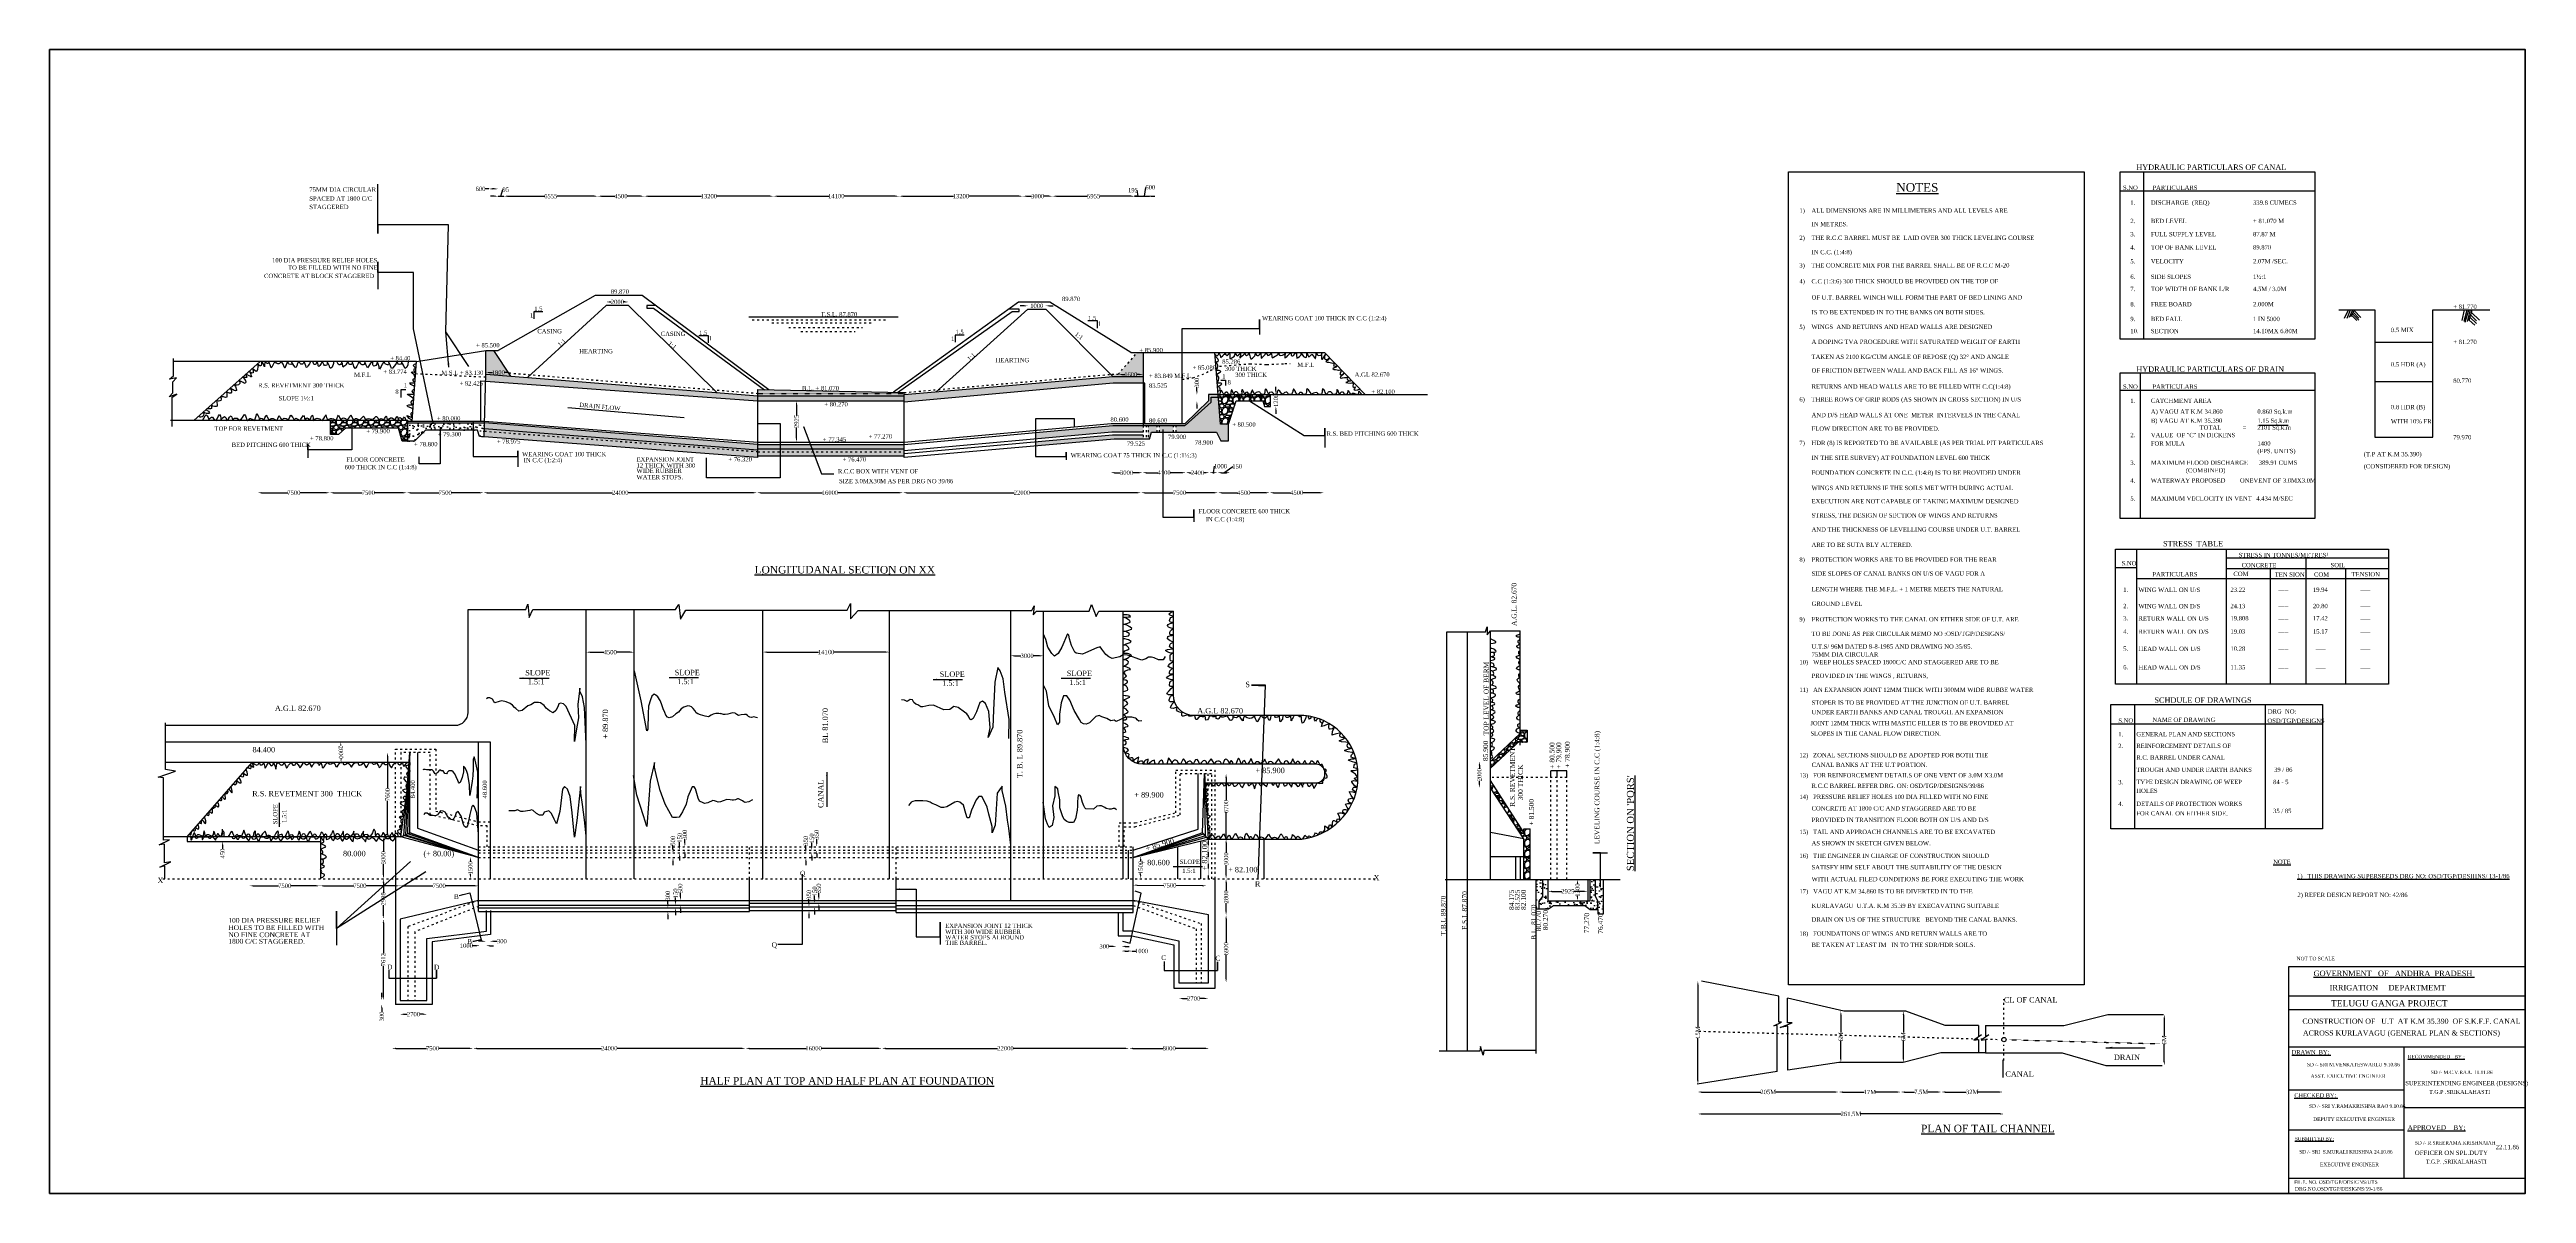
# Model space of a CAD drawing. Header units: millimetres. Extents: x -109570 to 233769, y -246061 to 106978.
# Drawn here: x 4479 to 233769, y 1094 to 106978 of the extents above; entities outside this region: 2.
import ezdxf

# ---------------------------------------------------------------- set-up
doc = ezdxf.new("R2010")
doc.units = ezdxf.units.MM
doc.header["$MEASUREMENT"] = 0
doc.header["$PDMODE"] = 33
doc.header["$PDSIZE"] = 500
doc.linetypes.add('ACAD_ISO03W100', pattern=[30, 12, -18])
for name, color, linetype in [('DIM', 5, 'Continuous'), ('DOT LINE', 3, 'ACAD_ISO03W100'), ('DWG. LINE', 1, 'Continuous'), ('HATCH', 2, 'Continuous'), ('TEXT', 7, 'Continuous'), ('TITLE', 7, 'Continuous')]:
    doc.layers.add(name, color=color, linetype=linetype)
doc.styles.get("Standard").update_dxf_attribs({"font": 'TIMES.TTF', "height": 400})
doc.dimstyles.get("Standard").update_dxf_attribs({"dimtxt": 400, "dimasz": 350, "dimexe": 0.18, "dimexo": 0.0625, "dimgap": 0.09, "dimtad": 0, "dimdec": 0, "dimzin": 0, "dimdsep": 46, "dimtxsty": 'Standard', "dimcen": 0.09, "dimse1": 1, "dimse2": 1, "dimclrd": 5, "dimclre": 5, "dimclrt": 4, "dimadec": 0, "dimazin": 0, "dimtfac": 1, "dimtdec": 0, "dimtofl": 0, "dimtmove": 0, "dimatfit": 3, "dimfxl": 1, "dimtolj": 1, "dimtzin": 0, "dimarcsym": 0})
pattern_1 = [(50, (0, 0), (1075.8903, -94.128), [112.5, -1237.5]), (355, (0, 0), (-208.127, 1128.288), [90, -990]), (100.4514, (89.7, -7.8), (867.764, 1034.159), [95.61, -1051.713]), (46.1842, (0, 300), (1600.862, -248.279), [168.75, -1856.25]), (96.6356, (133.4, 279.3), (1401.994, 1461.177), [143.415, -1577.57]), (351.1842, (0, 300), (1401.993, 1461.178), [135, -1485]), (21, (150, 225), (895.3606, -603.9283), [112.5, -1237.5]), (326, (150, 225), (364.973, 1087.725), [90, -990]), (71.4514, (224.6, 174.7), (1260.334, 483.796), [95.61, -1051.713]), (37.5, (0, 0), (18.2398, 499.3408), [0, -978, 0, -1005, 0, -993.75]), (7.5, (0, 0), (394.6043, 591.6176), [0, -573, 0, -955.5, 0, -378.75]), (327.5, (-334.5, 0), (800.7337, -33.8323), [0, -375, 0, -1170, 0, -1552.5]), (317.5, (-484.5, 0), (874.7793, 150.1575), [0, -487.5, 0, -777, 0, -1102.5])]
pattern_2 = [(228.0128, (720, 1000), (-7999.998232, -9000.00134), [134.536, -13319.088]), (184.9697, (630, 900), (12000.001052, 999.991307), [230.868, -22855.925]), (132.5104, (400, 880), (9999.990718, -11000.008674), [162.788, -16116.032]), (267.2737, (10, 630), (999.996018, 20000.000295), [210.238, -20813.558]), (292.8337, (0, 420), (-5000.009905, 11999.996412), [206.155, -20409.373]), (357.2737, (80, 230), (-20000.000295, 999.996018), [210.238, -20813.558]), (37.6942, (290, 220), (-13000.007346, -9999.990405), [278.029, -27524.849]), (72.2553, (510, 390), (7000.010763, 21999.996231), [262.488, -25986.321]), (121.4296, (590, 640), (-8000.008234, 12999.995036), [210.95, -20884.073]), (175.2364, (480, 820), (11000.000946, -999.991533), [240.832, -11800.763]), (222.3974, (240, 840), (-12000.007351, -10999.992082), [311.448, -30833.375]), (138.8141, (1000, 620), (-7000.002947, 5999.997313), [106.301, -10523.844]), (171.4692, (920, 690), (12999.998285, -2000.00791), [202.237, -20021.511]), (225, (720, 720), (-1e-13, -1000.0003), [141.421, -1272.792]), (203.1986, (650, 840), (4999.99973, 2000.00133), [76.158, -7539.615]), (291.8014, (580, 810), (-999.9999, 3000.00027), [107.703, -5277.462]), (30.9638, (620, 710), (2999.99802, 2000.00248), [174.929, -5656.023]), (161.5651, (770, 800), (2000.00043, -999.9984), [126.491, -3035.787]), (16.3895, (0, 810), (10000.002198, 2999.99271), [177.2, -17542.845]), (70.3462, (170, 860), (-3999.995247, -11000.002136), [148.661, -14717.408]), (293.1986, (770, 1000), (-2000.00133, 4999.99973), [152.315, -7463.458]), (343.6105, (830, 860), (-10000.002198, 2999.99271), [177.2, -17542.845]), (339.444, (0, 190), (-5000.001845, 1999.996), [170.88, -8373.124]), (294.7751, (160, 130), (-4999.99219, 11000.003422), [143.178, -14174.643]), (66.8014, (780, 0), (2000.00133, 4999.99973), [152.315, -7463.458]), (17.354, (840, 140), (-13000.00202, -3999.994502), [167.631, -16595.424]), (69.444, (290, 0), (-1999.996, -5000.001845), [85.44, -8458.564]), (101.3099, (720, 0), (-999.99763, 4000.00075), [50.99, -5048.029]), (165.9638, (710, 50), (3000.00055, -999.99806), [206.155, -3916.95]), (186.009, (510, 100), (9999.999751, 999.999317), [191.05, -18913.923]), (303.6901, (620, 620), (-1000.00133, 1999.99956), [144.222, -3461.329]), (353.1572, (700, 500), (16999.999365, -2000.007998), [251.794, -24927.563]), (60.9454, (950, 470), (-4000.00003, -7000.000385), [102.956, -10192.674]), (90, (1000, 560), (-1000, 1000), [60, -940]), (120.2564, (490, 130), (3999.994887, -7000.002456), [138.924, -13753.52]), (48.0128, (420, 250), (7999.998232, 9000.00134), [269.072, -13184.552]), (0, (600, 450), (1000, 1000), [260, -740]), (325.3048, (860, 450), (-9999.99426, 7000.00861), [158.114, -15653.274]), (254.0546, (990, 360), (-999.99989, -4000.00013), [145.602, -7134.508]), (207.646, (950, 220), (-18999.995807, -10000.007713), [237.065, -23469.474]), (175.4261, (740, 110), (-13000.000558, 999.994801), [250.799, -24829.074])]

# ---------------------------------------------------------------- blocks, each defined once
blk = doc.blocks.new('*D2')
at = {"layer": 'Defpoints', "color": 0}
for p in [(44856, 76924), (47184, 77081), (47184, 76740)]:
    blk.add_point(p, dxfattribs=at)
at = {"layer": 'DIM', "color": 5, "lineweight": -2}
for p, q in [((45206, 77081), (45474, 77081)), ((46834, 77081), (46565, 77081))]:
    blk.add_line(p, q, dxfattribs=at)
at = {"layer": 'DIM', "color": 5}
for points in [[(45206, 77139), (45206, 77023), (44856, 77081)], [(46834, 77139), (46834, 77023), (47184, 77081)]]:
    blk.add_solid(points, dxfattribs=at)
at = {"layer": 'DIM', "color": 4, "insert": (46020, 77081), "char_height": 400, "attachment_point": 5}
blk.add_mtext('\\A1;1800', dxfattribs=at)
blk = doc.blocks.new('*D3')
at = {"layer": 'Defpoints', "color": 0}
for p in [(56018, 83282), (58070, 83612), (58070, 83282)]:
    blk.add_point(p, dxfattribs=at)
at = {"layer": 'DIM', "color": 5, "lineweight": -2}
for p, q in [((56368, 83612), (56470, 83612)), ((57720, 83612), (57618, 83612))]:
    blk.add_line(p, q, dxfattribs=at)
at = {"layer": 'DIM', "color": 5}
for points in [[(56368, 83671), (56368, 83554), (56018, 83612)], [(57720, 83671), (57720, 83554), (58070, 83612)]]:
    blk.add_solid(points, dxfattribs=at)
at = {"layer": 'DIM', "color": 4, "insert": (57044, 83612), "char_height": 400, "attachment_point": 5}
blk.add_mtext('\\A1;2000', dxfattribs=at)
blk = doc.blocks.new('*D4')
at = {"layer": 'Defpoints', "color": 0}
for p in [(73587, 74456), (73629, 74456), (73587, 70643)]:
    blk.add_point(p, dxfattribs=at)
at = {"layer": 'DIM', "color": 5, "lineweight": -2}
for p, q in [((73629, 74106), (73629, 73114)), ((73629, 70993), (73629, 71984))]:
    blk.add_line(p, q, dxfattribs=at)
at = {"layer": 'DIM', "color": 5}
for points in [[(73571, 74106), (73687, 74106), (73629, 74456)], [(73571, 70993), (73687, 70993), (73629, 70643)]]:
    blk.add_solid(points, dxfattribs=at)
at = {"layer": 'DIM', "color": 4, "insert": (73629, 72549), "char_height": 400, "attachment_point": 5, "rotation": 90}
blk.add_mtext('\\A1;2925', dxfattribs=at)
blk = doc.blocks.new('*D5')
at = {"layer": 'Defpoints', "color": 0}
for p in [(95042, 82948), (96691, 83254), (96691, 82948)]:
    blk.add_point(p, dxfattribs=at)
at = {"layer": 'DIM', "color": 5, "lineweight": -2}
for p, q in [((94692, 83254), (94342, 83254)), ((97041, 83254), (97391, 83254))]:
    blk.add_line(p, q, dxfattribs=at)
at = {"layer": 'DIM', "color": 5}
for points in [[(94692, 83313), (94692, 83196), (95042, 83254)], [(97041, 83313), (97041, 83196), (96691, 83254)]]:
    blk.add_solid(points, dxfattribs=at)
at = {"layer": 'DIM', "color": 4, "insert": (95867, 83254), "char_height": 400, "attachment_point": 5}
blk.add_mtext('\\A1;1000', dxfattribs=at)
blk = doc.blocks.new('*D6')
at = {"layer": 'Defpoints', "color": 0}
for p in [(103407, 76675), (105730, 76888), (105730, 76675)]:
    blk.add_point(p, dxfattribs=at)
at = {"layer": 'DIM', "color": 5, "lineweight": -2}
for p, q in [((103757, 76888), (104023, 76888)), ((105380, 76888), (105114, 76888))]:
    blk.add_line(p, q, dxfattribs=at)
at = {"layer": 'DIM', "color": 5}
for points in [[(103757, 76946), (103757, 76830), (103407, 76888)], [(105380, 76946), (105380, 76830), (105730, 76888)]]:
    blk.add_solid(points, dxfattribs=at)
at = {"layer": 'DIM', "color": 4, "insert": (104569, 76888), "char_height": 400, "attachment_point": 5}
blk.add_mtext('\\A1;1600', dxfattribs=at)
blk = doc.blocks.new('*D7')
at = {"layer": 'Defpoints', "color": 0}
for p in [(23758, 65941), (30426, 65955), (30426, 65941)]:
    blk.add_point(p, dxfattribs=at)
at = {"layer": 'DIM', "color": 5, "lineweight": -2}
for p, q in [((24108, 65955), (26523, 65955)), ((30076, 65955), (27661, 65955))]:
    blk.add_line(p, q, dxfattribs=at)
at = {"layer": 'DIM', "color": 5}
for points in [[(24108, 66013), (24108, 65897), (23758, 65955)], [(30076, 66013), (30076, 65897), (30426, 65955)]]:
    blk.add_solid(points, dxfattribs=at)
at = {"layer": 'DIM', "color": 4, "insert": (27092, 65955), "char_height": 400, "attachment_point": 5}
blk.add_mtext('\\A1;7500', dxfattribs=at)
blk = doc.blocks.new('*D8')
at = {"layer": 'Defpoints', "color": 0}
for p in [(30426, 65941), (37557, 65955), (37557, 65891)]:
    blk.add_point(p, dxfattribs=at)
at = {"layer": 'DIM', "color": 5, "lineweight": -2}
for p, q in [((30776, 65955), (33422, 65955)), ((37207, 65955), (34561, 65955))]:
    blk.add_line(p, q, dxfattribs=at)
at = {"layer": 'DIM', "color": 5}
for points in [[(30776, 66013), (30776, 65897), (30426, 65955)], [(37207, 66013), (37207, 65897), (37557, 65955)]]:
    blk.add_solid(points, dxfattribs=at)
at = {"layer": 'DIM', "color": 4, "insert": (33991, 65955), "char_height": 400, "attachment_point": 5}
blk.add_mtext('\\A1;7500', dxfattribs=at)
blk = doc.blocks.new('*D9')
at = {"layer": 'Defpoints', "color": 0}
for p in [(37557, 65891), (44653, 65955), (44653, 65897)]:
    blk.add_point(p, dxfattribs=at)
at = {"layer": 'DIM', "color": 5, "lineweight": -2}
for p, q in [((37907, 65955), (40536, 65955)), ((44303, 65955), (41674, 65955))]:
    blk.add_line(p, q, dxfattribs=at)
at = {"layer": 'DIM', "color": 5}
for points in [[(37907, 66013), (37907, 65897), (37557, 65955)], [(44303, 66013), (44303, 65897), (44653, 65955)]]:
    blk.add_solid(points, dxfattribs=at)
at = {"layer": 'DIM', "color": 4, "insert": (41105, 65955), "char_height": 400, "attachment_point": 5}
blk.add_mtext('\\A1;7500', dxfattribs=at)
blk = doc.blocks.new('*D10')
at = {"layer": 'Defpoints', "color": 0}
for p in [(44653, 65897), (69968, 65955), (69968, 65509)]:
    blk.add_point(p, dxfattribs=at)
at = {"layer": 'DIM', "color": 5, "lineweight": -2}
for p, q in [((45003, 65955), (56589, 65955)), ((69618, 65955), (58032, 65955))]:
    blk.add_line(p, q, dxfattribs=at)
at = {"layer": 'DIM', "color": 5}
for points in [[(45003, 66013), (45003, 65897), (44653, 65955)], [(69618, 66013), (69618, 65897), (69968, 65955)]]:
    blk.add_solid(points, dxfattribs=at)
at = {"layer": 'DIM', "color": 4, "insert": (57311, 65955), "char_height": 400, "attachment_point": 5}
blk.add_mtext('\\A1;24000', dxfattribs=at)
blk = doc.blocks.new('*D11')
at = {"layer": 'Defpoints', "color": 0}
for p in [(69968, 65509), (83484, 65955), (83484, 65550)]:
    blk.add_point(p, dxfattribs=at)
at = {"layer": 'DIM', "color": 5, "lineweight": -2}
for p, q in [((70318, 65955), (76033, 65955)), ((83134, 65955), (77419, 65955))]:
    blk.add_line(p, q, dxfattribs=at)
at = {"layer": 'DIM', "color": 5}
for points in [[(70318, 66013), (70318, 65897), (69968, 65955)], [(83134, 66013), (83134, 65897), (83484, 65955)]]:
    blk.add_solid(points, dxfattribs=at)
at = {"layer": 'DIM', "color": 4, "insert": (76726, 65955), "char_height": 400, "attachment_point": 5}
blk.add_mtext('\\A1;16000', dxfattribs=at)
blk = doc.blocks.new('*D12')
at = {"layer": 'Defpoints', "color": 0}
for p in [(83484, 65550), (105510, 65955), (105510, 65488)]:
    blk.add_point(p, dxfattribs=at)
at = {"layer": 'DIM', "color": 5, "lineweight": -2}
for p, q in [((83834, 65955), (93776, 65955)), ((105160, 65955), (95219, 65955))]:
    blk.add_line(p, q, dxfattribs=at)
at = {"layer": 'DIM', "color": 5}
for points in [[(83834, 66013), (83834, 65897), (83484, 65955)], [(105160, 66013), (105160, 65897), (105510, 65955)]]:
    blk.add_solid(points, dxfattribs=at)
at = {"layer": 'DIM', "color": 4, "insert": (94497, 65955), "char_height": 400, "attachment_point": 5}
blk.add_mtext('\\A1;22000', dxfattribs=at)
blk = doc.blocks.new('*D13')
at = {"layer": 'Defpoints', "color": 0}
for p in [(105510, 65488), (112641, 65955), (112641, 65447)]:
    blk.add_point(p, dxfattribs=at)
at = {"layer": 'DIM', "color": 5, "lineweight": -2}
for p, q in [((105860, 65955), (108507, 65955)), ((112291, 65955), (109645, 65955))]:
    blk.add_line(p, q, dxfattribs=at)
at = {"layer": 'DIM', "color": 5}
for points in [[(105860, 66013), (105860, 65897), (105510, 65955)], [(112291, 66013), (112291, 65897), (112641, 65955)]]:
    blk.add_solid(points, dxfattribs=at)
at = {"layer": 'DIM', "color": 4, "insert": (109076, 65955), "char_height": 400, "attachment_point": 5}
blk.add_mtext('\\A1;7500', dxfattribs=at)
blk = doc.blocks.new('*D14')
at = {"layer": 'Defpoints', "color": 0}
for p in [(112641, 65447), (117419, 65955), (117419, 65324)]:
    blk.add_point(p, dxfattribs=at)
at = {"layer": 'DIM', "color": 5, "lineweight": -2}
for p, q in [((112991, 65955), (114454, 65955)), ((117069, 65955), (115606, 65955))]:
    blk.add_line(p, q, dxfattribs=at)
at = {"layer": 'DIM', "color": 5}
for points in [[(112991, 66013), (112991, 65897), (112641, 65955)], [(117069, 66013), (117069, 65897), (117419, 65955)]]:
    blk.add_solid(points, dxfattribs=at)
at = {"layer": 'DIM', "color": 4, "insert": (115030, 65955), "char_height": 400, "attachment_point": 5}
blk.add_mtext('\\A1;4500', dxfattribs=at)
blk = doc.blocks.new('*D15')
at = {"layer": 'Defpoints', "color": 0}
for p in [(117419, 65324), (122443, 65955), (122443, 65488)]:
    blk.add_point(p, dxfattribs=at)
at = {"layer": 'DIM', "color": 5, "lineweight": -2}
for p, q in [((117769, 65955), (119355, 65955)), ((122093, 65955), (120507, 65955))]:
    blk.add_line(p, q, dxfattribs=at)
at = {"layer": 'DIM', "color": 5}
for points in [[(117769, 66013), (117769, 65897), (117419, 65955)], [(122093, 66013), (122093, 65897), (122443, 65955)]]:
    blk.add_solid(points, dxfattribs=at)
at = {"layer": 'DIM', "color": 4, "insert": (119931, 65955), "char_height": 400, "attachment_point": 5}
blk.add_mtext('\\A1;4500', dxfattribs=at)
blk = doc.blocks.new('*D16')
at = {"layer": 'Defpoints', "color": 0}
for p in [(102710, 67861), (105651, 67861), (105651, 67810)]:
    blk.add_point(p, dxfattribs=at)
at = {"layer": 'DIM', "color": 5, "lineweight": -2}
for p, q in [((103060, 67810), (103612, 67810)), ((105301, 67810), (104749, 67810))]:
    blk.add_line(p, q, dxfattribs=at)
at = {"layer": 'DIM', "color": 5}
for points in [[(103060, 67869), (103060, 67752), (102710, 67810)], [(105301, 67869), (105301, 67752), (105651, 67810)]]:
    blk.add_solid(points, dxfattribs=at)
at = {"layer": 'DIM', "color": 4, "insert": (104180, 67810), "char_height": 400, "attachment_point": 5}
blk.add_mtext('\\A1;3000', dxfattribs=at)
blk = doc.blocks.new('*D17')
at = {"layer": 'Defpoints', "color": 0}
for p in [(105651, 67861), (109655, 67810), (109655, 67739)]:
    blk.add_point(p, dxfattribs=at)
at = {"layer": 'DIM', "color": 5, "lineweight": -2}
for p, q in [((106001, 67810), (107077, 67810)), ((109305, 67810), (108229, 67810))]:
    blk.add_line(p, q, dxfattribs=at)
at = {"layer": 'DIM', "color": 5}
for points in [[(106001, 67869), (106001, 67752), (105651, 67810)], [(109305, 67869), (109305, 67752), (109655, 67810)]]:
    blk.add_solid(points, dxfattribs=at)
at = {"layer": 'DIM', "color": 4, "insert": (107653, 67810), "char_height": 400, "attachment_point": 5}
blk.add_mtext('\\A1;4100', dxfattribs=at)
blk = doc.blocks.new('*D18')
at = {"layer": 'Defpoints', "color": 0}
for p in [(109655, 67739), (111843, 67810), (111843, 67749)]:
    blk.add_point(p, dxfattribs=at)
at = {"layer": 'DIM', "color": 5, "lineweight": -2}
for p, q in [((110005, 67810), (110175, 67810)), ((111493, 67810), (111323, 67810))]:
    blk.add_line(p, q, dxfattribs=at)
at = {"layer": 'DIM', "color": 5}
for points in [[(110005, 67869), (110005, 67752), (109655, 67810)], [(111493, 67869), (111493, 67752), (111843, 67810)]]:
    blk.add_solid(points, dxfattribs=at)
at = {"layer": 'DIM', "color": 4, "insert": (110749, 67810), "char_height": 400, "attachment_point": 5}
blk.add_mtext('\\A1;2400', dxfattribs=at)
blk = doc.blocks.new('*D19')
at = {"layer": 'Defpoints', "color": 0}
for p in [(111843, 67749), (112607, 67810), (112607, 67810)]:
    blk.add_point(p, dxfattribs=at)
at = {"layer": 'DIM', "color": 5, "lineweight": -2}
for p, q in [((112193, 67810), (112257, 67810)), ((112225, 67810), (112330, 68410)), ((112330, 68410), (112330, 68410))]:
    blk.add_line(p, q, dxfattribs=at)
at = {"layer": 'DIM', "color": 5}
for points in [[(112193, 67869), (112193, 67752), (111843, 67810)], [(112257, 67869), (112257, 67752), (112607, 67810)]]:
    blk.add_solid(points, dxfattribs=at)
at = {"layer": 'DIM', "color": 4, "insert": (112876, 68410), "char_height": 400, "attachment_point": 5}
blk.add_mtext('\\A1;1000', dxfattribs=at)
blk = doc.blocks.new('*D20')
at = {"layer": 'Defpoints', "color": 0}
for p in [(112607, 67810), (113767, 67810), (113767, 67577)]:
    blk.add_point(p, dxfattribs=at)
at = {"layer": 'DIM', "color": 5, "lineweight": -2}
for p, q in [((112957, 67810), (113417, 67810)), ((113187, 67810), (114021, 68390)), ((114021, 68390), (114021, 68390))]:
    blk.add_line(p, q, dxfattribs=at)
at = {"layer": 'DIM', "color": 5}
for points in [[(112957, 67869), (112957, 67752), (112607, 67810)], [(113417, 67869), (113417, 67752), (113767, 67810)]]:
    blk.add_solid(points, dxfattribs=at)
at = {"layer": 'DIM', "color": 4, "insert": (114419, 68390), "char_height": 400, "attachment_point": 5}
blk.add_mtext('\\A1;150', dxfattribs=at)
blk = doc.blocks.new('*D21')
at = {"layer": 'Defpoints', "color": 0}
for p in [(110693, 75025), (110733, 75025), (110733, 74438)]:
    blk.add_point(p, dxfattribs=at)
at = {"layer": 'DIM', "color": 5, "lineweight": -2}
for p, q in [((110693, 75375), (110693, 75725)), ((110693, 74088), (110693, 73738))]:
    blk.add_line(p, q, dxfattribs=at)
at = {"layer": 'DIM', "color": 5}
for points in [[(110634, 75375), (110751, 75375), (110693, 75025)], [(110634, 74088), (110751, 74088), (110693, 74438)]]:
    blk.add_solid(points, dxfattribs=at)
at = {"layer": 'DIM', "color": 4, "insert": (110693, 76145), "char_height": 400, "attachment_point": 5, "rotation": 90}
blk.add_mtext('\\A1;300', dxfattribs=at)
blk = doc.blocks.new('*D22')
at = {"layer": 'Defpoints', "color": 0}
for p in [(117496, 75059), (117496, 73946), (118004, 75059)]:
    blk.add_point(p, dxfattribs=at)
at = {"layer": 'DIM', "color": 5, "lineweight": -2}
for p, q in [((118004, 75409), (118004, 75759)), ((118004, 73596), (118004, 73246))]:
    blk.add_line(p, q, dxfattribs=at)
at = {"layer": 'DIM', "color": 5}
for points in [[(117945, 75409), (118062, 75409), (118004, 75059)], [(117945, 73596), (118062, 73596), (118004, 73946)]]:
    blk.add_solid(points, dxfattribs=at)
at = {"layer": 'DIM', "color": 4, "insert": (118004, 74502), "char_height": 400, "attachment_point": 5, "rotation": 90}
blk.add_mtext('\\A1;1200', dxfattribs=at)
blk = doc.blocks.new('*D23')
at = {"layer": 'Defpoints', "color": 0}
for p in [(46001, 94078), (45146, 93403), (46001, 93403)]:
    blk.add_point(p, dxfattribs=at)
at = {"layer": 'DIM', "color": 5, "lineweight": -2}
for p, q in [((45146, 94078), (44796, 94078)), ((45651, 94078), (45496, 94078))]:
    blk.add_line(p, q, dxfattribs=at)
at = {"layer": 'DIM', "color": 5}
for points in [[(45496, 94136), (45496, 94020), (45146, 94078)], [(45651, 94136), (45651, 94020), (46001, 94078)]]:
    blk.add_solid(points, dxfattribs=at)
at = {"layer": 'DIM', "color": 4, "insert": (44376, 94078), "char_height": 400, "attachment_point": 5}
blk.add_mtext('\\A1;600', dxfattribs=at)
blk = doc.blocks.new('*D24')
at = {"layer": 'Defpoints', "color": 0}
for p in [(46001, 93403), (46523, 93403), (46523, 93259)]:
    blk.add_point(p, dxfattribs=at)
at = {"layer": 'DIM', "color": 5, "lineweight": -2}
for p, q in [((46262, 93403), (46446, 94015)), ((46446, 94015), (46446, 94015)), ((45651, 93403), (45301, 93403)), ((46001, 93403), (46523, 93403)), ((46873, 93403), (47223, 93403))]:
    blk.add_line(p, q, dxfattribs=at)
at = {"layer": 'DIM', "color": 5}
for points in [[(45651, 93461), (45651, 93344), (46001, 93403)], [(46873, 93461), (46873, 93344), (46523, 93403)]]:
    blk.add_solid(points, dxfattribs=at)
at = {"layer": 'DIM', "color": 4, "insert": (46710, 94015), "char_height": 400, "attachment_point": 5}
blk.add_mtext('\\A1;95', dxfattribs=at)
blk = doc.blocks.new('*D25')
at = {"layer": 'Defpoints', "color": 0}
for p in [(46523, 93259), (55232, 93403), (55232, 93106)]:
    blk.add_point(p, dxfattribs=at)
at = {"layer": 'DIM', "color": 5, "lineweight": -2}
for p, q in [((46873, 93403), (50319, 93403)), ((54882, 93403), (51436, 93403))]:
    blk.add_line(p, q, dxfattribs=at)
at = {"layer": 'DIM', "color": 5}
for points in [[(46873, 93461), (46873, 93344), (46523, 93403)], [(54882, 93461), (54882, 93344), (55232, 93403)]]:
    blk.add_solid(points, dxfattribs=at)
at = {"layer": 'DIM', "color": 4, "insert": (50878, 93403), "char_height": 400, "attachment_point": 5}
blk.add_mtext('\\A1;6555', dxfattribs=at)
blk = doc.blocks.new('*D26')
at = {"layer": 'Defpoints', "color": 0}
for p in [(55232, 93106), (59527, 93403), (59527, 93025)]:
    blk.add_point(p, dxfattribs=at)
at = {"layer": 'DIM', "color": 5, "lineweight": -2}
for p, q in [((55582, 93403), (56804, 93403)), ((59177, 93403), (57955, 93403))]:
    blk.add_line(p, q, dxfattribs=at)
at = {"layer": 'DIM', "color": 5}
for points in [[(55582, 93461), (55582, 93344), (55232, 93403)], [(59177, 93461), (59177, 93344), (59527, 93403)]]:
    blk.add_solid(points, dxfattribs=at)
at = {"layer": 'DIM', "color": 4, "insert": (57380, 93403), "char_height": 400, "attachment_point": 5}
blk.add_mtext('\\A1;4500', dxfattribs=at)
blk = doc.blocks.new('*D27')
at = {"layer": 'Defpoints', "color": 0}
for p in [(59527, 93025), (71495, 93403), (71495, 93259)]:
    blk.add_point(p, dxfattribs=at)
at = {"layer": 'DIM', "color": 5, "lineweight": -2}
for p, q in [((59877, 93403), (64818, 93403)), ((71145, 93403), (66204, 93403))]:
    blk.add_line(p, q, dxfattribs=at)
at = {"layer": 'DIM', "color": 5}
for points in [[(59877, 93461), (59877, 93344), (59527, 93403)], [(71145, 93461), (71145, 93344), (71495, 93403)]]:
    blk.add_solid(points, dxfattribs=at)
at = {"layer": 'DIM', "color": 4, "insert": (65511, 93403), "char_height": 400, "attachment_point": 5}
blk.add_mtext('\\A1;13200', dxfattribs=at)
blk = doc.blocks.new('*D28')
at = {"layer": 'Defpoints', "color": 0}
for p in [(71495, 93259), (83118, 93403), (83118, 93249)]:
    blk.add_point(p, dxfattribs=at)
at = {"layer": 'DIM', "color": 5, "lineweight": -2}
for p, q in [((71845, 93403), (76613, 93403)), ((82768, 93403), (78000, 93403))]:
    blk.add_line(p, q, dxfattribs=at)
at = {"layer": 'DIM', "color": 5}
for points in [[(71845, 93461), (71845, 93344), (71495, 93403)], [(82768, 93461), (82768, 93344), (83118, 93403)]]:
    blk.add_solid(points, dxfattribs=at)
at = {"layer": 'DIM', "color": 4, "insert": (77307, 93403), "char_height": 400, "attachment_point": 5}
blk.add_mtext('\\A1;14100', dxfattribs=at)
blk = doc.blocks.new('*D29')
at = {"layer": 'Defpoints', "color": 0}
for p in [(83118, 93249), (94569, 93403), (94569, 93168)]:
    blk.add_point(p, dxfattribs=at)
at = {"layer": 'DIM', "color": 5, "lineweight": -2}
for p, q in [((83468, 93403), (88150, 93403)), ((94219, 93403), (89537, 93403))]:
    blk.add_line(p, q, dxfattribs=at)
at = {"layer": 'DIM', "color": 5}
for points in [[(83468, 93461), (83468, 93344), (83118, 93403)], [(94219, 93461), (94219, 93344), (94569, 93403)]]:
    blk.add_solid(points, dxfattribs=at)
at = {"layer": 'DIM', "color": 4, "insert": (88843, 93403), "char_height": 400, "attachment_point": 5}
blk.add_mtext('\\A1;13200', dxfattribs=at)
blk = doc.blocks.new('*D30')
at = {"layer": 'Defpoints', "color": 0}
for p in [(94569, 93168), (97333, 93403), (97333, 93258)]:
    blk.add_point(p, dxfattribs=at)
at = {"layer": 'DIM', "color": 5, "lineweight": -2}
for p, q in [((94919, 93403), (95382, 93403)), ((96983, 93403), (96519, 93403))]:
    blk.add_line(p, q, dxfattribs=at)
at = {"layer": 'DIM', "color": 5}
for points in [[(94919, 93461), (94919, 93344), (94569, 93403)], [(96983, 93461), (96983, 93344), (97333, 93403)]]:
    blk.add_solid(points, dxfattribs=at)
at = {"layer": 'DIM', "color": 4, "insert": (95951, 93403), "char_height": 400, "attachment_point": 5}
blk.add_mtext('\\A1;3000', dxfattribs=at)
blk = doc.blocks.new('*D31')
at = {"layer": 'Defpoints', "color": 0}
for p in [(97333, 93258), (104928, 93403), (104928, 93079)]:
    blk.add_point(p, dxfattribs=at)
at = {"layer": 'DIM', "color": 5, "lineweight": -2}
for p, q in [((97683, 93403), (100573, 93403)), ((104578, 93403), (101687, 93403))]:
    blk.add_line(p, q, dxfattribs=at)
at = {"layer": 'DIM', "color": 5}
for points in [[(97683, 93461), (97683, 93344), (97333, 93403)], [(104578, 93461), (104578, 93344), (104928, 93403)]]:
    blk.add_solid(points, dxfattribs=at)
at = {"layer": 'DIM', "color": 4, "insert": (101130, 93403), "char_height": 400, "attachment_point": 5}
blk.add_mtext('\\A1;5955', dxfattribs=at)
blk = doc.blocks.new('*D32')
at = {"layer": 'Defpoints', "color": 0}
for p in [(104928, 93079), (105603, 93403), (105603, 93124)]:
    blk.add_point(p, dxfattribs=at)
at = {"layer": 'DIM', "color": 5, "lineweight": -2}
for p, q in [((104578, 93403), (104228, 93403)), ((104928, 93403), (105603, 93403)), ((105265, 93403), (105162, 93960)), ((105162, 93960), (105162, 93960)), ((105953, 93403), (106303, 93403))]:
    blk.add_line(p, q, dxfattribs=at)
at = {"layer": 'DIM', "color": 5}
for points in [[(104578, 93461), (104578, 93344), (104928, 93403)], [(105953, 93461), (105953, 93344), (105603, 93403)]]:
    blk.add_solid(points, dxfattribs=at)
at = {"layer": 'DIM', "color": 4, "insert": (104773, 93960), "char_height": 400, "attachment_point": 5}
blk.add_mtext('\\A1;195', dxfattribs=at)
blk = doc.blocks.new('*D33')
at = {"layer": 'Defpoints', "color": 0}
for p in [(105603, 93124), (106107, 93403), (106107, 93016)]:
    blk.add_point(p, dxfattribs=at)
at = {"layer": 'DIM', "color": 5, "lineweight": -2}
for p, q in [((105855, 93403), (105960, 94221)), ((105960, 94221), (105960, 94221)), ((105253, 93403), (104903, 93403)), ((105603, 93403), (106107, 93403)), ((106457, 93403), (106807, 93403))]:
    blk.add_line(p, q, dxfattribs=at)
at = {"layer": 'DIM', "color": 5}
for points in [[(105253, 93461), (105253, 93344), (105603, 93403)], [(106457, 93461), (106457, 93344), (106107, 93403)]]:
    blk.add_solid(points, dxfattribs=at)
at = {"layer": 'DIM', "color": 4, "insert": (106380, 94221), "char_height": 400, "attachment_point": 5}
blk.add_mtext('\\A1;600', dxfattribs=at)
blk = doc.blocks.new('*D34')
at = {"layer": 'Defpoints', "color": 0}
for p in [(31339, 42879), (31372, 40999), (31469, 41000)]:
    blk.add_point(p, dxfattribs=at)
at = {"layer": 'DIM', "color": 5, "lineweight": -2}
for p, q in [((31442, 42531), (31442, 42514)), ((31463, 41350), (31463, 41367))]:
    blk.add_line(p, q, dxfattribs=at)
at = {"layer": 'DIM', "color": 5}
for points in [[(31500, 42532), (31383, 42530), (31436, 42881)], [(31521, 41351), (31405, 41349), (31469, 41000)]]:
    blk.add_solid(points, dxfattribs=at)
at = {"layer": 'DIM', "color": 4, "insert": (31452, 41941), "char_height": 400, "attachment_point": 5, "rotation": 271.0228}
blk.add_mtext('\\A1;2000', dxfattribs=at)
blk = doc.blocks.new('*D35')
at = {"layer": 'Defpoints', "color": 0}
for p in [(20488, 34108), (20488, 33683), (20503, 33683)]:
    blk.add_point(p, dxfattribs=at)
at = {"layer": 'DIM', "color": 5, "lineweight": -2}
for p, q in [((20503, 34458), (20503, 34808)), ((20503, 33333), (20503, 32983))]:
    blk.add_line(p, q, dxfattribs=at)
at = {"layer": 'DIM', "color": 5}
for points in [[(20445, 34458), (20561, 34458), (20503, 34108)], [(20445, 33333), (20561, 33333), (20503, 33683)]]:
    blk.add_solid(points, dxfattribs=at)
at = {"layer": 'DIM', "color": 4, "insert": (20503, 32555), "char_height": 400, "attachment_point": 5, "rotation": 90}
blk.add_mtext('\\A1;450', dxfattribs=at)
blk = doc.blocks.new('*D36')
at = {"layer": 'Defpoints', "color": 0}
for p in [(35566, 41917), (35772, 41917), (35566, 34122)]:
    blk.add_point(p, dxfattribs=at)
at = {"layer": 'DIM', "color": 5, "lineweight": -2}
for p, q in [((35772, 41567), (35772, 38589)), ((35772, 34472), (35772, 37450))]:
    blk.add_line(p, q, dxfattribs=at)
at = {"layer": 'DIM', "color": 5}
for points in [[(35714, 41567), (35831, 41567), (35772, 41917)], [(35714, 34472), (35831, 34472), (35772, 34122)]]:
    blk.add_solid(points, dxfattribs=at)
at = {"layer": 'DIM', "color": 4, "insert": (35772, 38020), "char_height": 400, "attachment_point": 5, "rotation": 90}
blk.add_mtext('\\A1;7600', dxfattribs=at)
blk = doc.blocks.new('*D37')
at = {"layer": 'Defpoints', "color": 0}
for p in [(35562, 34113), (35390, 30222), (35562, 30222)]:
    blk.add_point(p, dxfattribs=at)
at = {"layer": 'DIM', "color": 5, "lineweight": -2}
for p, q in [((35390, 33763), (35390, 32736)), ((35390, 30572), (35390, 31599))]:
    blk.add_line(p, q, dxfattribs=at)
at = {"layer": 'DIM', "color": 5}
for points in [[(35331, 33763), (35448, 33763), (35390, 34113)], [(35331, 30572), (35448, 30572), (35390, 30222)]]:
    blk.add_solid(points, dxfattribs=at)
at = {"layer": 'DIM', "color": 4, "insert": (35390, 32167), "char_height": 400, "attachment_point": 5, "rotation": 90}
blk.add_mtext('\\A1;3000', dxfattribs=at)
blk = doc.blocks.new('*D38')
at = {"layer": 'Defpoints', "color": 0}
for p in [(22992, 29550), (29504, 29568), (29504, 29550)]:
    blk.add_point(p, dxfattribs=at)
at = {"layer": 'DIM', "color": 5, "lineweight": -2}
for p, q in [((23342, 29568), (25679, 29568)), ((29154, 29568), (26817, 29568))]:
    blk.add_line(p, q, dxfattribs=at)
at = {"layer": 'DIM', "color": 5}
for points in [[(23342, 29626), (23342, 29510), (22992, 29568)], [(29154, 29626), (29154, 29510), (29504, 29568)]]:
    blk.add_solid(points, dxfattribs=at)
at = {"layer": 'DIM', "color": 4, "insert": (26248, 29568), "char_height": 400, "attachment_point": 5}
blk.add_mtext('\\A1;7500', dxfattribs=at)
blk = doc.blocks.new('*D39')
at = {"layer": 'Defpoints', "color": 0}
for p in [(29504, 29550), (36902, 29568), (36902, 29543)]:
    blk.add_point(p, dxfattribs=at)
at = {"layer": 'DIM', "color": 5, "lineweight": -2}
for p, q in [((29854, 29568), (32634, 29568)), ((36552, 29568), (33772, 29568))]:
    blk.add_line(p, q, dxfattribs=at)
at = {"layer": 'DIM', "color": 5}
for points in [[(29854, 29626), (29854, 29510), (29504, 29568)], [(36552, 29626), (36552, 29510), (36902, 29568)]]:
    blk.add_solid(points, dxfattribs=at)
at = {"layer": 'DIM', "color": 4, "insert": (33203, 29568), "char_height": 400, "attachment_point": 5}
blk.add_mtext('\\A1;7500', dxfattribs=at)
blk = doc.blocks.new('*D40')
at = {"layer": 'Defpoints', "color": 0}
for p in [(36902, 29543), (44188, 29568), (44188, 29568)]:
    blk.add_point(p, dxfattribs=at)
at = {"layer": 'DIM', "color": 5, "lineweight": -2}
for p, q in [((37252, 29568), (39976, 29568)), ((43838, 29568), (41114, 29568))]:
    blk.add_line(p, q, dxfattribs=at)
at = {"layer": 'DIM', "color": 5}
for points in [[(37252, 29626), (37252, 29510), (36902, 29568)], [(43838, 29626), (43838, 29510), (44188, 29568)]]:
    blk.add_solid(points, dxfattribs=at)
at = {"layer": 'DIM', "color": 4, "insert": (40545, 29568), "char_height": 400, "attachment_point": 5}
blk.add_mtext('\\A1;7500', dxfattribs=at)
blk = doc.blocks.new('*D41')
at = {"layer": 'Defpoints', "color": 0}
for p in [(43385, 32244), (43385, 30222), (43440, 30222)]:
    blk.add_point(p, dxfattribs=at)
at = {"layer": 'DIM', "color": 5, "lineweight": -2}
for p, q in [((43440, 31894), (43440, 31779)), ((43440, 30572), (43440, 30688))]:
    blk.add_line(p, q, dxfattribs=at)
at = {"layer": 'DIM', "color": 5}
for points in [[(43382, 31894), (43499, 31894), (43440, 32244)], [(43382, 30572), (43499, 30572), (43440, 30222)]]:
    blk.add_solid(points, dxfattribs=at)
at = {"layer": 'DIM', "color": 4, "insert": (43440, 31233), "char_height": 400, "attachment_point": 5, "rotation": 90}
blk.add_mtext('\\A1;1500', dxfattribs=at)
blk = doc.blocks.new('*D42')
at = {"layer": 'Defpoints', "color": 0}
for p in [(35230, 18596), (35248, 18968), (35256, 18596)]:
    blk.add_point(p, dxfattribs=at)
at = {"layer": 'DIM', "color": 5, "lineweight": -2}
for p, q in [((35230, 19318), (35230, 19668)), ((35230, 18246), (35230, 17896))]:
    blk.add_line(p, q, dxfattribs=at)
at = {"layer": 'DIM', "color": 5}
for points in [[(35172, 19318), (35289, 19318), (35230, 18968)], [(35172, 18246), (35289, 18246), (35230, 18596)]]:
    blk.add_solid(points, dxfattribs=at)
at = {"layer": 'DIM', "color": 4, "insert": (35230, 17475), "char_height": 400, "attachment_point": 5, "rotation": 90}
blk.add_mtext('\\A1;300', dxfattribs=at)
blk = doc.blocks.new('*D43')
at = {"layer": 'Defpoints', "color": 0}
for p in [(35361, 26494), (35379, 26494), (35230, 18968)]:
    blk.add_point(p, dxfattribs=at)
at = {"layer": 'DIM', "color": 5, "lineweight": -2}
for p, q in [((35379, 26144), (35379, 23299)), ((35379, 19318), (35379, 22164))]:
    blk.add_line(p, q, dxfattribs=at)
at = {"layer": 'DIM', "color": 5}
for points in [[(35320, 26144), (35437, 26144), (35379, 26494)], [(35320, 19318), (35437, 19318), (35379, 18968)]]:
    blk.add_solid(points, dxfattribs=at)
at = {"layer": 'DIM', "color": 4, "insert": (35379, 22731), "char_height": 400, "attachment_point": 5, "rotation": 90}
blk.add_mtext('\\A1;7612', dxfattribs=at)
blk = doc.blocks.new('*D44')
at = {"layer": 'Defpoints', "color": 0}
for p in [(35379, 30222), (35390, 30222), (35361, 26494)]:
    blk.add_point(p, dxfattribs=at)
at = {"layer": 'DIM', "color": 5, "lineweight": -2}
for p, q in [((35379, 29872), (35379, 28926)), ((35379, 26844), (35379, 27791))]:
    blk.add_line(p, q, dxfattribs=at)
at = {"layer": 'DIM', "color": 5}
for points in [[(35320, 29872), (35437, 29872), (35379, 30222)], [(35320, 26844), (35437, 26844), (35379, 26494)]]:
    blk.add_solid(points, dxfattribs=at)
at = {"layer": 'DIM', "color": 4, "insert": (35379, 28358), "char_height": 400, "attachment_point": 5, "rotation": 90}
blk.add_mtext('\\A1;2988', dxfattribs=at)
blk = doc.blocks.new('*D45')
at = {"layer": 'Defpoints', "color": 0}
for p in [(36924, 18968), (39411, 18968), (39411, 17680)]:
    blk.add_point(p, dxfattribs=at)
at = {"layer": 'DIM', "color": 5, "lineweight": -2}
for p, q in [((37274, 17680), (37593, 17680)), ((39061, 17680), (38741, 17680))]:
    blk.add_line(p, q, dxfattribs=at)
at = {"layer": 'DIM', "color": 5}
for points in [[(37274, 17739), (37274, 17622), (36924, 17680)], [(39061, 17739), (39061, 17622), (39411, 17680)]]:
    blk.add_solid(points, dxfattribs=at)
at = {"layer": 'DIM', "color": 4, "insert": (38167, 17680), "char_height": 400, "attachment_point": 5}
blk.add_mtext('\\A1;2700', dxfattribs=at)
blk = doc.blocks.new('*D46')
at = {"layer": 'Defpoints', "color": 0}
for p in [(44311, 24033), (44311, 24026), (44881, 24047)]:
    blk.add_point(p, dxfattribs=at)
at = {"layer": 'DIM', "color": 5, "lineweight": -2}
for p, q in [((43961, 24026), (43611, 24026)), ((45231, 24026), (45581, 24026))]:
    blk.add_line(p, q, dxfattribs=at)
at = {"layer": 'DIM', "color": 5}
for points in [[(43961, 24085), (43961, 23968), (44311, 24026)], [(45231, 24085), (45231, 23968), (44881, 24026)]]:
    blk.add_solid(points, dxfattribs=at)
at = {"layer": 'DIM', "color": 4, "insert": (43065, 24026), "char_height": 400, "attachment_point": 5}
blk.add_mtext('\\A1;1000', dxfattribs=at)
blk = doc.blocks.new('*D47')
at = {"layer": 'Defpoints', "color": 0}
for p in [(44881, 24026), (45231, 24438), (45231, 24026)]:
    blk.add_point(p, dxfattribs=at)
at = {"layer": 'DIM', "color": 5, "lineweight": -2}
for p, q in [((44531, 24438), (44181, 24438)), ((45581, 24438), (45931, 24438))]:
    blk.add_line(p, q, dxfattribs=at)
at = {"layer": 'DIM', "color": 5}
for points in [[(44531, 24497), (44531, 24380), (44881, 24438)], [(45581, 24497), (45581, 24380), (45231, 24438)]]:
    blk.add_solid(points, dxfattribs=at)
at = {"layer": 'DIM', "color": 4, "insert": (46351, 24438), "char_height": 400, "attachment_point": 5}
blk.add_mtext('\\A1;300', dxfattribs=at)
blk = doc.blocks.new('*D48')
at = {"layer": 'Defpoints', "color": 0}
for p in [(54168, 51100), (58589, 51195), (58589, 51100)]:
    blk.add_point(p, dxfattribs=at)
at = {"layer": 'DIM', "color": 5, "lineweight": -2}
for p, q in [((54518, 51195), (55803, 51195)), ((58239, 51195), (56954, 51195))]:
    blk.add_line(p, q, dxfattribs=at)
at = {"layer": 'DIM', "color": 5}
for points in [[(54518, 51253), (54518, 51136), (54168, 51195)], [(58239, 51253), (58239, 51136), (58589, 51195)]]:
    blk.add_solid(points, dxfattribs=at)
at = {"layer": 'DIM', "color": 4, "insert": (56379, 51195), "char_height": 400, "attachment_point": 5}
blk.add_mtext('\\A1;4500', dxfattribs=at)
blk = doc.blocks.new('*D49')
at = {"layer": 'Defpoints', "color": 0}
for p in [(61721, 27539), (61762, 27539), (61762, 27188)]:
    blk.add_point(p, dxfattribs=at)
at = {"layer": 'DIM', "color": 5, "lineweight": -2}
for p, q in [((61721, 27889), (61721, 28239)), ((61721, 26838), (61721, 26488))]:
    blk.add_line(p, q, dxfattribs=at)
at = {"layer": 'DIM', "color": 5}
for points in [[(61663, 27889), (61780, 27889), (61721, 27539)], [(61663, 26838), (61780, 26838), (61721, 27188)]]:
    blk.add_solid(points, dxfattribs=at)
at = {"layer": 'DIM', "color": 4, "insert": (61721, 28659), "char_height": 400, "attachment_point": 5, "rotation": 90}
blk.add_mtext('\\A1;300', dxfattribs=at)
blk = doc.blocks.new('*D50')
at = {"layer": 'Defpoints', "color": 0}
for p in [(62433, 27774), (62433, 27774), (62433, 27539)]:
    blk.add_point(p, dxfattribs=at)
at = {"layer": 'DIM', "color": 5, "lineweight": -2}
for p, q in [((62433, 28124), (62433, 28474)), ((62433, 27189), (62433, 26839))]:
    blk.add_line(p, q, dxfattribs=at)
at = {"layer": 'DIM', "color": 5}
for points in [[(62375, 28124), (62492, 28124), (62433, 27774)], [(62375, 27189), (62492, 27189), (62433, 27539)]]:
    blk.add_solid(points, dxfattribs=at)
at = {"layer": 'DIM', "color": 4, "insert": (62433, 28872), "char_height": 400, "attachment_point": 5, "rotation": 90}
blk.add_mtext('\\A1;150', dxfattribs=at)
blk = doc.blocks.new('*D51')
at = {"layer": 'Defpoints', "color": 0}
for p in [(62878, 28209), (62878, 28209), (62878, 27774)]:
    blk.add_point(p, dxfattribs=at)
at = {"layer": 'DIM', "color": 5, "lineweight": -2}
for p, q in [((62878, 28559), (62878, 28909)), ((62878, 27424), (62878, 27074))]:
    blk.add_line(p, q, dxfattribs=at)
at = {"layer": 'DIM', "color": 5}
for points in [[(62820, 28559), (62937, 28559), (62878, 28209)], [(62820, 27424), (62937, 27424), (62878, 27774)]]:
    blk.add_solid(points, dxfattribs=at)
at = {"layer": 'DIM', "color": 4, "insert": (62878, 29327), "char_height": 400, "attachment_point": 5, "rotation": 90}
blk.add_mtext('\\A1;500', dxfattribs=at)
blk = doc.blocks.new('*D52')
at = {"layer": 'Defpoints', "color": 0}
for p in [(62168, 32620), (62168, 32185), (62193, 32620)]:
    blk.add_point(p, dxfattribs=at)
at = {"layer": 'DIM', "color": 5, "lineweight": -2}
for p, q in [((62193, 32970), (62193, 33320)), ((62193, 31835), (62193, 31485))]:
    blk.add_line(p, q, dxfattribs=at)
at = {"layer": 'DIM', "color": 5}
for points in [[(62134, 32970), (62251, 32970), (62193, 32620)], [(62134, 31835), (62251, 31835), (62193, 32185)]]:
    blk.add_solid(points, dxfattribs=at)
at = {"layer": 'DIM', "color": 4, "insert": (62193, 33738), "char_height": 400, "attachment_point": 5, "rotation": 90}
blk.add_mtext('\\A1;500', dxfattribs=at)
blk = doc.blocks.new('*D53')
at = {"layer": 'Defpoints', "color": 0}
for p in [(62785, 32868), (62785, 32620), (62810, 32868)]:
    blk.add_point(p, dxfattribs=at)
at = {"layer": 'DIM', "color": 5, "lineweight": -2}
for p, q in [((62810, 33218), (62810, 33624)), ((62810, 32270), (62810, 31920))]:
    blk.add_line(p, q, dxfattribs=at)
at = {"layer": 'DIM', "color": 5}
for points in [[(62751, 33218), (62868, 33218), (62810, 32868)], [(62751, 32270), (62868, 32270), (62810, 32620)]]:
    blk.add_solid(points, dxfattribs=at)
at = {"layer": 'DIM', "color": 4, "insert": (62810, 34022), "char_height": 400, "attachment_point": 5, "rotation": 90}
blk.add_mtext('\\A1;150', dxfattribs=at)
blk = doc.blocks.new('*D54')
at = {"layer": 'Defpoints', "color": 0}
for p in [(63290, 33184), (63290, 33184), (63290, 32868)]:
    blk.add_point(p, dxfattribs=at)
at = {"layer": 'DIM', "color": 5, "lineweight": -2}
for p, q in [((63290, 33534), (63290, 33884)), ((63290, 32518), (63290, 32168))]:
    blk.add_line(p, q, dxfattribs=at)
at = {"layer": 'DIM', "color": 5}
for points in [[(63231, 33534), (63348, 33534), (63290, 33184)], [(63231, 32518), (63348, 32518), (63290, 32868)]]:
    blk.add_solid(points, dxfattribs=at)
at = {"layer": 'DIM', "color": 4, "insert": (63290, 34305), "char_height": 400, "attachment_point": 5, "rotation": 90}
blk.add_mtext('\\A1;300', dxfattribs=at)
blk = doc.blocks.new('*D55')
at = {"layer": 'Defpoints', "color": 0}
for p in [(74495, 32620), (74495, 32620), (74495, 32185)]:
    blk.add_point(p, dxfattribs=at)
at = {"layer": 'DIM', "color": 5, "lineweight": -2}
for p, q in [((74495, 32970), (74495, 33320)), ((74495, 31835), (74495, 31485))]:
    blk.add_line(p, q, dxfattribs=at)
at = {"layer": 'DIM', "color": 5}
for points in [[(74437, 32970), (74554, 32970), (74495, 32620)], [(74437, 31835), (74554, 31835), (74495, 32185)]]:
    blk.add_solid(points, dxfattribs=at)
at = {"layer": 'DIM', "color": 4, "insert": (74495, 33741), "char_height": 400, "attachment_point": 5, "rotation": 90}
blk.add_mtext('\\A1;350', dxfattribs=at)
blk = doc.blocks.new('*D56')
at = {"layer": 'Defpoints', "color": 0}
for p in [(75038, 32868), (75038, 32868), (75038, 32620)]:
    blk.add_point(p, dxfattribs=at)
at = {"layer": 'DIM', "color": 5, "lineweight": -2}
for p, q in [((75038, 33218), (75038, 33568)), ((75038, 32270), (75038, 31920))]:
    blk.add_line(p, q, dxfattribs=at)
at = {"layer": 'DIM', "color": 5}
for points in [[(74980, 33218), (75096, 33218), (75038, 32868)], [(74980, 32270), (75096, 32270), (75038, 32620)]]:
    blk.add_solid(points, dxfattribs=at)
at = {"layer": 'DIM', "color": 4, "insert": (75038, 33966), "char_height": 400, "attachment_point": 5, "rotation": 90}
blk.add_mtext('\\A1;150', dxfattribs=at)
blk = doc.blocks.new('*D57')
at = {"layer": 'Defpoints', "color": 0}
for p in [(75376, 33184), (75376, 32868), (75496, 33184)]:
    blk.add_point(p, dxfattribs=at)
at = {"layer": 'DIM', "color": 5, "lineweight": -2}
for p, q in [((75496, 33534), (75496, 33884)), ((75496, 32518), (75496, 32168))]:
    blk.add_line(p, q, dxfattribs=at)
at = {"layer": 'DIM', "color": 5}
for points in [[(75438, 33534), (75555, 33534), (75496, 33184)], [(75438, 32518), (75555, 32518), (75496, 32868)]]:
    blk.add_solid(points, dxfattribs=at)
at = {"layer": 'DIM', "color": 4, "insert": (75496, 34305), "char_height": 400, "attachment_point": 5, "rotation": 90}
blk.add_mtext('\\A1;350', dxfattribs=at)
blk = doc.blocks.new('*D58')
at = {"layer": 'Defpoints', "color": 0}
for p in [(70515, 51277), (82220, 51277), (82220, 51207)]:
    blk.add_point(p, dxfattribs=at)
at = {"layer": 'DIM', "color": 5, "lineweight": -2}
for p, q in [((70865, 51207), (75674, 51207)), ((81870, 51207), (77061, 51207))]:
    blk.add_line(p, q, dxfattribs=at)
at = {"layer": 'DIM', "color": 5}
for points in [[(70865, 51265), (70865, 51148), (70515, 51207)], [(81870, 51265), (81870, 51148), (82220, 51207)]]:
    blk.add_solid(points, dxfattribs=at)
at = {"layer": 'DIM', "color": 4, "insert": (76368, 51207), "char_height": 400, "attachment_point": 5}
blk.add_mtext('\\A1;14100', dxfattribs=at)
blk = doc.blocks.new('*D59')
at = {"layer": 'Defpoints', "color": 0}
for p in [(74781, 27619), (74781, 27619), (74781, 27272)]:
    blk.add_point(p, dxfattribs=at)
at = {"layer": 'DIM', "color": 5, "lineweight": -2}
for p, q in [((74781, 27969), (74781, 28319)), ((74781, 26922), (74781, 26572))]:
    blk.add_line(p, q, dxfattribs=at)
at = {"layer": 'DIM', "color": 5}
for points in [[(74723, 27969), (74840, 27969), (74781, 27619)], [(74723, 26922), (74840, 26922), (74781, 27272)]]:
    blk.add_solid(points, dxfattribs=at)
at = {"layer": 'DIM', "color": 4, "insert": (74781, 28740), "char_height": 400, "attachment_point": 5, "rotation": 90}
blk.add_mtext('\\A1;350', dxfattribs=at)
blk = doc.blocks.new('*D60')
at = {"layer": 'Defpoints', "color": 0}
for p in [(75212, 27963), (75212, 27619), (75307, 27963)]:
    blk.add_point(p, dxfattribs=at)
at = {"layer": 'DIM', "color": 5, "lineweight": -2}
for p, q in [((75307, 28313), (75307, 28663)), ((75307, 27269), (75307, 26919))]:
    blk.add_line(p, q, dxfattribs=at)
at = {"layer": 'DIM', "color": 5}
for points in [[(75248, 28313), (75365, 28313), (75307, 27963)], [(75248, 27269), (75365, 27269), (75307, 27619)]]:
    blk.add_solid(points, dxfattribs=at)
at = {"layer": 'DIM', "color": 4, "insert": (75307, 29060), "char_height": 400, "attachment_point": 5, "rotation": 90}
blk.add_mtext('\\A1;150', dxfattribs=at)
blk = doc.blocks.new('*D61')
at = {"layer": 'Defpoints', "color": 0}
for p in [(75694, 28209), (75694, 28209), (75694, 27963)]:
    blk.add_point(p, dxfattribs=at)
at = {"layer": 'DIM', "color": 5, "lineweight": -2}
for p, q in [((75694, 28559), (75694, 28909)), ((75694, 27613), (75694, 27263))]:
    blk.add_line(p, q, dxfattribs=at)
at = {"layer": 'DIM', "color": 5}
for points in [[(75636, 28559), (75752, 28559), (75694, 28209)], [(75636, 27613), (75752, 27613), (75694, 27963)]]:
    blk.add_solid(points, dxfattribs=at)
at = {"layer": 'DIM', "color": 4, "insert": (75694, 29329), "char_height": 400, "attachment_point": 5, "rotation": 90}
blk.add_mtext('\\A1;350', dxfattribs=at)
blk = doc.blocks.new('*D62')
at = {"layer": 'Defpoints', "color": 0}
for p in [(93459, 51035), (96484, 51035), (96484, 50862)]:
    blk.add_point(p, dxfattribs=at)
at = {"layer": 'DIM', "color": 5, "lineweight": -2}
for p, q in [((93809, 50862), (94403, 50862)), ((96134, 50862), (95540, 50862))]:
    blk.add_line(p, q, dxfattribs=at)
at = {"layer": 'DIM', "color": 5}
for points in [[(93809, 50920), (93809, 50803), (93459, 50862)], [(96134, 50920), (96134, 50803), (96484, 50862)]]:
    blk.add_solid(points, dxfattribs=at)
at = {"layer": 'DIM', "color": 4, "insert": (94971, 50862), "char_height": 400, "attachment_point": 5}
blk.add_mtext('\\A1;3000', dxfattribs=at)
blk = doc.blocks.new('*D63')
at = {"layer": 'Defpoints', "color": 0}
for p in [(109021, 20604), (111754, 20604), (111754, 19134)]:
    blk.add_point(p, dxfattribs=at)
at = {"layer": 'DIM', "color": 5, "lineweight": -2}
for p, q in [((109371, 19134), (109814, 19134)), ((111404, 19134), (110961, 19134))]:
    blk.add_line(p, q, dxfattribs=at)
at = {"layer": 'DIM', "color": 5}
for points in [[(109371, 19192), (109371, 19076), (109021, 19134)], [(111404, 19192), (111404, 19076), (111754, 19134)]]:
    blk.add_solid(points, dxfattribs=at)
at = {"layer": 'DIM', "color": 4, "insert": (110387, 19134), "char_height": 400, "attachment_point": 5}
blk.add_mtext('\\A1;2700', dxfattribs=at)
blk = doc.blocks.new('*D64')
at = {"layer": 'Defpoints', "color": 0}
for p in [(103246, 23965), (103246, 23965), (103707, 23965)]:
    blk.add_point(p, dxfattribs=at)
at = {"layer": 'DWG. LINE', "color": 5, "lineweight": -2}
for p, q in [((102896, 23965), (102546, 23965)), ((104057, 23965), (104407, 23965))]:
    blk.add_line(p, q, dxfattribs=at)
at = {"layer": 'DWG. LINE', "color": 5}
for points in [[(102896, 24024), (102896, 23907), (103246, 23965)], [(104057, 24024), (104057, 23907), (103707, 23965)]]:
    blk.add_solid(points, dxfattribs=at)
at = {"layer": 'DWG. LINE', "color": 4, "insert": (102125, 23965), "char_height": 400, "attachment_point": 5}
blk.add_mtext('\\A1;300', dxfattribs=at)
blk = doc.blocks.new('*D65')
at = {"layer": 'Defpoints', "color": 0}
for p in [(103707, 23965), (104677, 23946), (104677, 23534)]:
    blk.add_point(p, dxfattribs=at)
at = {"layer": 'DIM', "color": 5, "lineweight": -2}
for p, q in [((104057, 23534), (104327, 23534)), ((104677, 23534), (105027, 23534))]:
    blk.add_line(p, q, dxfattribs=at)
at = {"layer": 'DIM', "color": 5}
for points in [[(104057, 23592), (104057, 23475), (103707, 23534)], [(104327, 23592), (104327, 23475), (104677, 23534)]]:
    blk.add_solid(points, dxfattribs=at)
at = {"layer": 'DIM', "color": 4, "insert": (105572, 23534), "char_height": 400, "attachment_point": 5}
blk.add_mtext('\\A1;1000', dxfattribs=at)
blk = doc.blocks.new('*D66')
at = {"layer": 'Defpoints', "color": 0}
for p in [(105338, 32318), (105485, 32318), (105424, 30222)]:
    blk.add_point(p, dxfattribs=at)
at = {"layer": 'DIM', "color": 5, "lineweight": -2}
for p, q in [((105485, 31968), (105485, 31816)), ((105485, 30572), (105485, 30724))]:
    blk.add_line(p, q, dxfattribs=at)
at = {"layer": 'DIM', "color": 5}
for points in [[(105426, 31968), (105543, 31968), (105485, 32318)], [(105426, 30572), (105543, 30572), (105485, 30222)]]:
    blk.add_solid(points, dxfattribs=at)
at = {"layer": 'DIM', "color": 4, "insert": (105485, 31270), "char_height": 400, "attachment_point": 5, "rotation": 90}
blk.add_mtext('\\A1;1500', dxfattribs=at)
blk = doc.blocks.new('*D67')
at = {"layer": 'Defpoints', "color": 0}
for p in [(104802, 29633), (111571, 29573), (111571, 29571)]:
    blk.add_point(p, dxfattribs=at)
at = {"layer": 'DIM', "color": 5, "lineweight": -2}
for p, q in [((105152, 29631), (107618, 29609)), ((111221, 29576), (108756, 29599))]:
    blk.add_line(p, q, dxfattribs=at)
at = {"layer": 'DIM', "color": 5}
for points in [[(105153, 29690), (105152, 29573), (104802, 29634)], [(111222, 29635), (111221, 29518), (111571, 29573)]]:
    blk.add_solid(points, dxfattribs=at)
at = {"layer": 'DIM', "color": 4, "insert": (108187, 29604), "char_height": 400, "attachment_point": 5, "rotation": 359.4815}
blk.add_mtext('\\A1;7500', dxfattribs=at)
blk = doc.blocks.new('*D68')
at = {"layer": 'Defpoints', "color": 0}
for p in [(113256, 26860), (113392, 26860), (113256, 20621)]:
    blk.add_point(p, dxfattribs=at)
at = {"layer": 'DIM', "color": 5, "lineweight": -2}
for p, q in [((113392, 26510), (113392, 24308)), ((113392, 20971), (113392, 23173))]:
    blk.add_line(p, q, dxfattribs=at)
at = {"layer": 'DIM', "color": 5}
for points in [[(113333, 26510), (113450, 26510), (113392, 26860)], [(113333, 20971), (113450, 20971), (113392, 20621)]]:
    blk.add_solid(points, dxfattribs=at)
at = {"layer": 'DIM', "color": 4, "insert": (113392, 23741), "char_height": 400, "attachment_point": 5, "rotation": 90}
blk.add_mtext('\\A1;6900', dxfattribs=at)
blk = doc.blocks.new('*D69')
at = {"layer": 'Defpoints', "color": 0}
for p in [(113392, 30222), (113392, 30222), (113256, 26860)]:
    blk.add_point(p, dxfattribs=at)
at = {"layer": 'DIM', "color": 5, "lineweight": -2}
for p, q in [((113392, 29872), (113392, 29115)), ((113392, 27210), (113392, 27967))]:
    blk.add_line(p, q, dxfattribs=at)
at = {"layer": 'DIM', "color": 5}
for points in [[(113333, 29872), (113450, 29872), (113392, 30222)], [(113333, 27210), (113450, 27210), (113392, 26860)]]:
    blk.add_solid(points, dxfattribs=at)
at = {"layer": 'DIM', "color": 4, "insert": (113392, 28541), "char_height": 400, "attachment_point": 5, "rotation": 90}
blk.add_mtext('\\A1;2800', dxfattribs=at)
blk = doc.blocks.new('*D70')
at = {"layer": 'Defpoints', "color": 0}
for p in [(113392, 33900), (113586, 33900), (113392, 30222)]:
    blk.add_point(p, dxfattribs=at)
at = {"layer": 'DIM', "color": 5, "lineweight": -2}
for p, q in [((113392, 33550), (113392, 32629)), ((113392, 30572), (113392, 31493))]:
    blk.add_line(p, q, dxfattribs=at)
at = {"layer": 'DIM', "color": 5}
for points in [[(113333, 33550), (113450, 33550), (113392, 33900)], [(113333, 30572), (113450, 30572), (113392, 30222)]]:
    blk.add_solid(points, dxfattribs=at)
at = {"layer": 'DIM', "color": 4, "insert": (113392, 32061), "char_height": 400, "attachment_point": 5, "rotation": 90}
blk.add_mtext('\\A1;3000', dxfattribs=at)
blk = doc.blocks.new('*D71')
at = {"layer": 'Defpoints', "color": 0}
for p in [(113392, 39946), (113722, 39946), (113586, 33900)]:
    blk.add_point(p, dxfattribs=at)
at = {"layer": 'DIM', "color": 5, "lineweight": -2}
for p, q in [((113392, 39596), (113392, 37491)), ((113392, 34250), (113392, 36356))]:
    blk.add_line(p, q, dxfattribs=at)
at = {"layer": 'DIM', "color": 5}
for points in [[(113333, 39596), (113450, 39596), (113392, 39946)], [(113333, 34250), (113450, 34250), (113392, 33900)]]:
    blk.add_solid(points, dxfattribs=at)
at = {"layer": 'DIM', "color": 4, "insert": (113392, 36923), "char_height": 400, "attachment_point": 5, "rotation": 90}
blk.add_mtext('\\A1;6700', dxfattribs=at)
blk = doc.blocks.new('*D72')
at = {"layer": 'Defpoints', "color": 0}
for p in [(36176, 14541), (43686, 14541), (43686, 14525)]:
    blk.add_point(p, dxfattribs=at)
at = {"layer": 'DIM', "color": 5, "lineweight": -2}
for p, q in [((36526, 14525), (39362, 14525)), ((43336, 14525), (40500, 14525))]:
    blk.add_line(p, q, dxfattribs=at)
at = {"layer": 'DIM', "color": 5}
for points in [[(36526, 14584), (36526, 14467), (36176, 14525)], [(43336, 14584), (43336, 14467), (43686, 14525)]]:
    blk.add_solid(points, dxfattribs=at)
at = {"layer": 'DIM', "color": 4, "insert": (39931, 14525), "char_height": 400, "attachment_point": 5}
blk.add_mtext('\\A1;7500', dxfattribs=at)
blk = doc.blocks.new('*D73')
at = {"layer": 'Defpoints', "color": 0}
for p in [(43686, 14541), (68903, 14525), (68903, 14262)]:
    blk.add_point(p, dxfattribs=at)
at = {"layer": 'DIM', "color": 5, "lineweight": -2}
for p, q in [((44036, 14525), (55573, 14525)), ((68553, 14525), (57016, 14525))]:
    blk.add_line(p, q, dxfattribs=at)
at = {"layer": 'DIM', "color": 5}
for points in [[(44036, 14584), (44036, 14467), (43686, 14525)], [(68553, 14584), (68553, 14467), (68903, 14525)]]:
    blk.add_solid(points, dxfattribs=at)
at = {"layer": 'DIM', "color": 4, "insert": (56294, 14525), "char_height": 400, "attachment_point": 5}
blk.add_mtext('\\A1;24000', dxfattribs=at)
blk = doc.blocks.new('*D74')
at = {"layer": 'Defpoints', "color": 0}
for p in [(68903, 14262), (81516, 14525), (81516, 14213)]:
    blk.add_point(p, dxfattribs=at)
at = {"layer": 'DIM', "color": 5, "lineweight": -2}
for p, q in [((69253, 14525), (74516, 14525)), ((81166, 14525), (75903, 14525))]:
    blk.add_line(p, q, dxfattribs=at)
at = {"layer": 'DIM', "color": 5}
for points in [[(69253, 14584), (69253, 14467), (68903, 14525)], [(81166, 14584), (81166, 14467), (81516, 14525)]]:
    blk.add_solid(points, dxfattribs=at)
at = {"layer": 'DIM', "color": 4, "insert": (75209, 14525), "char_height": 400, "attachment_point": 5}
blk.add_mtext('\\A1;16000', dxfattribs=at)
blk = doc.blocks.new('*D75')
at = {"layer": 'Defpoints', "color": 0}
for p in [(81516, 14213), (104417, 14525), (104417, 14140)]:
    blk.add_point(p, dxfattribs=at)
at = {"layer": 'DIM', "color": 5, "lineweight": -2}
for p, q in [((81866, 14525), (92245, 14525)), ((104067, 14525), (93688, 14525))]:
    blk.add_line(p, q, dxfattribs=at)
at = {"layer": 'DIM', "color": 5}
for points in [[(81866, 14584), (81866, 14467), (81516, 14525)], [(104067, 14584), (104067, 14467), (104417, 14525)]]:
    blk.add_solid(points, dxfattribs=at)
at = {"layer": 'DIM', "color": 4, "insert": (92967, 14525), "char_height": 400, "attachment_point": 5}
blk.add_mtext('\\A1;22000', dxfattribs=at)
blk = doc.blocks.new('*D76')
at = {"layer": 'Defpoints', "color": 0}
for p in [(104417, 14140), (111826, 14525), (111826, 13823)]:
    blk.add_point(p, dxfattribs=at)
at = {"layer": 'DIM', "color": 5, "lineweight": -2}
for p, q in [((104767, 14525), (107559, 14525)), ((111476, 14525), (108684, 14525))]:
    blk.add_line(p, q, dxfattribs=at)
at = {"layer": 'DIM', "color": 5}
for points in [[(104767, 14584), (104767, 14467), (104417, 14525)], [(111476, 14584), (111476, 14467), (111826, 14525)]]:
    blk.add_solid(points, dxfattribs=at)
at = {"layer": 'DIM', "color": 4, "insert": (108122, 14525), "char_height": 400, "attachment_point": 5}
blk.add_mtext('\\A1;8000', dxfattribs=at)
blk = doc.blocks.new('*D77')
at = {"layer": 'Defpoints', "color": 0}
for p in [(143189, 29179), (146873, 29059), (146873, 29059)]:
    blk.add_point(p, dxfattribs=at)
at = {"layer": 'DIM', "color": 5, "lineweight": -2}
for p, q in [((143539, 29059), (144466, 29059)), ((146523, 29059), (145596, 29059))]:
    blk.add_line(p, q, dxfattribs=at)
at = {"layer": 'DIM', "color": 5}
for points in [[(143539, 29117), (143539, 29001), (143189, 29059)], [(146523, 29117), (146523, 29001), (146873, 29059)]]:
    blk.add_solid(points, dxfattribs=at)
at = {"layer": 'DIM', "color": 4, "insert": (145031, 29059), "char_height": 400, "attachment_point": 5}
blk.add_mtext('\\A1;2925', dxfattribs=at)
blk = doc.blocks.new('*D78')
at = {"layer": 'Defpoints', "color": 0}
for p in [(145813, 30166), (145921, 30166), (145813, 28193)]:
    blk.add_point(p, dxfattribs=at)
at = {"layer": 'DIM', "color": 5, "lineweight": -2}
for p, q in [((145921, 29816), (145921, 29725)), ((145921, 28543), (145921, 28634))]:
    blk.add_line(p, q, dxfattribs=at)
at = {"layer": 'DIM', "color": 5}
for points in [[(145862, 29816), (145979, 29816), (145921, 30166)], [(145862, 28543), (145979, 28543), (145921, 28193)]]:
    blk.add_solid(points, dxfattribs=at)
at = {"layer": 'DIM', "color": 4, "insert": (145921, 29179), "char_height": 400, "attachment_point": 5, "rotation": 90}
blk.add_mtext('\\A1;1500', dxfattribs=at)
blk = doc.blocks.new('*D79')
at = {"layer": 'Defpoints', "color": 0}
for p in [(136841, 41083), (137871, 41083), (137871, 38629)]:
    blk.add_point(p, dxfattribs=at)
at = {"layer": 'DIM', "color": 5, "lineweight": -2}
for p, q in [((136841, 40733), (136841, 40430)), ((136841, 38979), (136841, 39282))]:
    blk.add_line(p, q, dxfattribs=at)
at = {"layer": 'DIM', "color": 5}
for points in [[(136783, 40733), (136900, 40733), (136841, 41083)], [(136783, 38979), (136900, 38979), (136841, 38629)]]:
    blk.add_solid(points, dxfattribs=at)
at = {"layer": 'DIM', "color": 4, "insert": (136841, 39856), "char_height": 400, "attachment_point": 5, "rotation": 90}
blk.add_mtext('\\A1;2000', dxfattribs=at)
blk = doc.blocks.new('*D80')
at = {"layer": 'Defpoints', "color": 0}
for p in [(157068, 20750), (157092, 20750), (156988, 11207)]:
    blk.add_point(p, dxfattribs=at)
at = {"layer": 'DIM', "color": 5, "lineweight": -2}
for p, q in [((157068, 20400), (157068, 16496)), ((157068, 11557), (157068, 15462))]:
    blk.add_line(p, q, dxfattribs=at)
at = {"layer": 'DIM', "color": 5}
for points in [[(157010, 20400), (157126, 20400), (157068, 20750)], [(157010, 11557), (157126, 11557), (157068, 11207)]]:
    blk.add_solid(points, dxfattribs=at)
at = {"layer": 'DIM', "color": 4, "insert": (157068, 15979), "char_height": 400, "attachment_point": 5, "rotation": 90}
blk.add_mtext('\\A1;15M', dxfattribs=at)
blk = doc.blocks.new('*D81')
at = {"layer": 'Defpoints', "color": 0}
for p in [(170301, 17974), (170575, 17974), (170123, 13215)]:
    blk.add_point(p, dxfattribs=at)
at = {"layer": 'DIM', "color": 5, "lineweight": -2}
for p, q in [((170301, 17624), (170301, 15986)), ((170301, 13565), (170301, 15203))]:
    blk.add_line(p, q, dxfattribs=at)
at = {"layer": 'DIM', "color": 5}
for points in [[(170243, 17624), (170359, 17624), (170301, 17974)], [(170243, 13565), (170359, 13565), (170301, 13215)]]:
    blk.add_solid(points, dxfattribs=at)
at = {"layer": 'DIM', "color": 4, "insert": (170301, 15595), "char_height": 400, "attachment_point": 5, "rotation": 90}
blk.add_mtext('\\A1;6M', dxfattribs=at)
blk = doc.blocks.new('*D82')
at = {"layer": 'Defpoints', "color": 0}
for p in [(176308, 17974), (176069, 13215), (176087, 13215)]:
    blk.add_point(p, dxfattribs=at)
at = {"layer": 'DIM', "color": 5, "lineweight": -2}
for p, q in [((176087, 17624), (176087, 15986)), ((176087, 13565), (176087, 15203))]:
    blk.add_line(p, q, dxfattribs=at)
at = {"layer": 'DIM', "color": 5}
for points in [[(176029, 17624), (176146, 17624), (176087, 17974)], [(176029, 13565), (176146, 13565), (176087, 13215)]]:
    blk.add_solid(points, dxfattribs=at)
at = {"layer": 'DIM', "color": 4, "insert": (176087, 15595), "char_height": 400, "attachment_point": 5, "rotation": 90}
blk.add_mtext('\\A1;6M', dxfattribs=at)
blk = doc.blocks.new('*D83')
at = {"layer": 'Defpoints', "color": 0}
for p in [(200160, 17666), (200244, 17666), (200032, 12931)]:
    blk.add_point(p, dxfattribs=at)
at = {"layer": 'DIM', "color": 5, "lineweight": -2}
for p, q in [((200244, 17316), (200244, 15690)), ((200244, 13281), (200244, 14907))]:
    blk.add_line(p, q, dxfattribs=at)
at = {"layer": 'DIM', "color": 5}
for points in [[(200186, 17316), (200302, 17316), (200244, 17666)], [(200186, 13281), (200302, 13281), (200244, 12931)]]:
    blk.add_solid(points, dxfattribs=at)
at = {"layer": 'DIM', "color": 4, "insert": (200244, 15299), "char_height": 400, "attachment_point": 5, "rotation": 90}
blk.add_mtext('\\A1;6M', dxfattribs=at)
blk = doc.blocks.new('*D84')
at = {"layer": 'Defpoints', "color": 0}
for p in [(157068, 9227), (185400, 9227), (185400, 8450)]:
    blk.add_point(p, dxfattribs=at)
at = {"layer": 'DIM', "color": 5, "lineweight": -2}
for p, q in [((157418, 8450), (170320, 8450)), ((185050, 8450), (172149, 8450))]:
    blk.add_line(p, q, dxfattribs=at)
at = {"layer": 'DIM', "color": 5}
for points in [[(157418, 8508), (157418, 8391), (157068, 8450)], [(185050, 8508), (185050, 8391), (185400, 8450)]]:
    blk.add_solid(points, dxfattribs=at)
at = {"layer": 'DIM', "color": 4, "insert": (171234, 8450), "char_height": 400, "attachment_point": 5}
blk.add_mtext('\\A1;261.5M', dxfattribs=at)
blk = doc.blocks.new('*D85')
at = {"layer": 'Defpoints', "color": 0}
for p in [(157037, 10695), (170113, 10695), (170113, 10485)]:
    blk.add_point(p, dxfattribs=at)
at = {"layer": 'DIM', "color": 5, "lineweight": -2}
for p, q in [((157387, 10485), (162882, 10485)), ((169763, 10485), (164268, 10485))]:
    blk.add_line(p, q, dxfattribs=at)
at = {"layer": 'DIM', "color": 5}
for points in [[(157387, 10543), (157387, 10426), (157037, 10485)], [(169763, 10543), (169763, 10426), (170113, 10485)]]:
    blk.add_solid(points, dxfattribs=at)
at = {"layer": 'DIM', "color": 4, "insert": (163575, 10485), "char_height": 400, "attachment_point": 5}
blk.add_mtext('\\A1;205M', dxfattribs=at)
blk = doc.blocks.new('*D86')
at = {"layer": 'Defpoints', "color": 0}
for p in [(170113, 10695), (175853, 10485), (175853, 10145)]:
    blk.add_point(p, dxfattribs=at)
at = {"layer": 'DIM', "color": 5, "lineweight": -2}
for p, q in [((170463, 10485), (172466, 10485)), ((175503, 10485), (173500, 10485))]:
    blk.add_line(p, q, dxfattribs=at)
at = {"layer": 'DIM', "color": 5}
for points in [[(170463, 10543), (170463, 10426), (170113, 10485)], [(175503, 10543), (175503, 10426), (175853, 10485)]]:
    blk.add_solid(points, dxfattribs=at)
at = {"layer": 'DIM', "color": 4, "insert": (172983, 10485), "char_height": 400, "attachment_point": 5}
blk.add_mtext('\\A1;17M', dxfattribs=at)
blk = doc.blocks.new('*D87')
at = {"layer": 'Defpoints', "color": 0}
for p in [(175853, 10145), (179616, 10485), (179616, 10133)]:
    blk.add_point(p, dxfattribs=at)
at = {"layer": 'DIM', "color": 5, "lineweight": -2}
for p, q in [((176203, 10485), (177120, 10485)), ((179266, 10485), (178349, 10485))]:
    blk.add_line(p, q, dxfattribs=at)
at = {"layer": 'DIM', "color": 5}
for points in [[(176203, 10543), (176203, 10426), (175853, 10485)], [(179266, 10543), (179266, 10426), (179616, 10485)]]:
    blk.add_solid(points, dxfattribs=at)
at = {"layer": 'DIM', "color": 4, "insert": (177734, 10485), "char_height": 400, "attachment_point": 5}
blk.add_mtext('\\A1;7.5M', dxfattribs=at)
blk = doc.blocks.new('*D88')
at = {"layer": 'Defpoints', "color": 0}
for p in [(179616, 10133), (185298, 10485), (185298, 10066)]:
    blk.add_point(p, dxfattribs=at)
at = {"layer": 'DIM', "color": 5, "lineweight": -2}
for p, q in [((179966, 10485), (181917, 10485)), ((184948, 10485), (182997, 10485))]:
    blk.add_line(p, q, dxfattribs=at)
at = {"layer": 'DIM', "color": 5}
for points in [[(179966, 10543), (179966, 10426), (179616, 10485)], [(184948, 10543), (184948, 10426), (185298, 10485)]]:
    blk.add_solid(points, dxfattribs=at)
at = {"layer": 'DIM', "color": 4, "insert": (182457, 10485), "char_height": 400, "attachment_point": 5}
blk.add_mtext('\\A1;32M', dxfattribs=at)

msp = doc.modelspace()

# ---------------------------------------------------------------- hatches: boundary and pattern name
at = {"layer": 'HATCH'}
h = msp.add_hatch(dxfattribs=at)
h.set_pattern_fill('AR-CONC', color=256, scale=150, style=0)
h.set_pattern_definition(pattern_1)
h.paths.add_polyline_path([(44714.6, 71624.7), (44701.5, 71133.6), (70058.1, 69209.2), (70058.1, 69726.3)])
h.paths.add_polyline_path([(44722.2, 71909.4), (44714.6, 71624.7), (70058.1, 69726.3), (70058.1, 69922.8)])
h.paths.add_polyline_path([(70058.1, 69922.8), (70058.1, 70417.2), (44735.8, 72421.6), (44722.2, 71909.4)])
h.paths.add_polyline_path([(44855.8, 76924.4), (44838.9, 76289.7), (70058.1, 74455.5), (70058.1, 74924.9)])
h.paths.add_polyline_path([(45606.2, 79105.9), (44855.8, 79105.9), (44855.8, 76924.4), (47183.7, 76739.7)])
h.paths.add_polyline_path([(45793.4, 70396.4), (48102, 70396.4), (48102, 71007.2), (45793.4, 71007.2)], flags=25)
h.paths.add_polyline_path([(45374.3, 77384.5), (46665.3, 77384.5), (46665.3, 76777.6), (45374.3, 76777.6)], flags=24)
h = msp.add_hatch(dxfattribs=at)
h.set_pattern_fill('AR-CONC', color=256, scale=150, style=0)
h.set_pattern_definition(pattern_1)
h.paths.add_polyline_path([(83603.7, 69726.3), (70058.1, 69726.3), (70058.1, 69380.8), (83603.7, 69380.8)])
h.paths.add_polyline_path([(83603.7, 70005.3), (70058.1, 70005.3), (70058.1, 69726.3), (83603.7, 69726.3)])
h.paths.add_polyline_path([(83603.7, 70417.2), (70058.1, 70417.2), (70058.1, 70005.3), (83603.7, 70005.3)])
h.paths.add_polyline_path([(83603.7, 74924.9), (70058.1, 74924.9), (70058.1, 74455.5), (83603.7, 74455.5)])
h.paths.add_polyline_path([(83603.7, 75120), (70058.1, 75120), (70058.1, 74924.9), (83603.7, 74924.9)])
h.paths.add_polyline_path([(70058.1, 75496.6), (70058.1, 75120), (83603.7, 75120), (83603.7, 75231.4)])
h.paths.add_polyline_path([(103024.9, 70922), (105730.4, 70922), (105730.4, 71318.4), (102873.1, 71318.4), (95750.1, 70683.1), (95750.1, 70279.8)])
h.paths.add_polyline_path([(102817.8, 71552.7), (105730.4, 71552.7), (105730.4, 72190.2), (102902, 72190.2), (95750.1, 71533.1), (95750.1, 70919.3)])
h.paths.add_polyline_path([(102931.1, 76092.1), (105730.4, 76092.1), (105730.4, 76675.3), (102927.3, 76675.3), (83603.7, 75011.5), (83603.7, 74341.8)])
h.paths.add_polyline_path([(105730.4, 78933.7), (105190.3, 78933.7), (103399.4, 76922.6), (102810.3, 76922.6), (102691.9, 76912.1), (102927.3, 76675.3), (105730.4, 76675.3)])
h.paths.add_polyline_path([(106972.5, 72190.2), (106172.8, 72190.2), (106172.8, 70922), (106289.6, 70922), (106502.9, 71551.3), (106972.5, 71551.3)], flags=17)
h.paths.add_polyline_path([(108508.4, 72190.2), (107199.7, 72190.2), (107199.7, 71551.3), (108508.4, 71551.3)], flags=17)
h.paths.add_polyline_path([(113612, 72314.6), (112877.3, 72314.6), (112660.6, 75058.9), (111757.8, 75058.9), (111757.8, 74466.5), (109593, 72366), (105730.4, 72366), (105730.4, 72190.2), (108735.6, 72190.2), (108735.6, 71551.3), (112502.3, 71551.3), (112913.8, 70773.2), (113612, 70773.2)])
h = msp.add_hatch(dxfattribs=at)
h.set_pattern_fill('GRAVEL', color=256, scale=1000, style=0)
h.set_pattern_definition(pattern_2)
h.paths.add_polyline_path([(117496.2, 75058.9), (115123.7, 75058.9), (115121.3, 75051.1), (115118.2, 75058.9), (114093.8, 75058.9), (114093.8, 75058.9), (114093.8, 75058.9), (112660.6, 75058.9), (112877.3, 72314.6), (113612, 72314.6), (114330.1, 74457.1), (116806.6, 74457.1), (116963.3, 73945.7), (117496.2, 73945.7)])
h = msp.add_hatch(dxfattribs=at)
h.set_pattern_fill('GRAVEL', color=256, scale=1000, style=0)
h.set_pattern_definition(pattern_2)
h.paths.add_polyline_path([(37645.6, 72629.5), (37516.2, 72629.5), (30498.6, 72629.5), (30498.6, 71358.7), (31236.3, 71358.7), (31890.1, 71927.3), (36792.9, 71927.3), (37136.6, 70713.2), (37645.6, 70713.2)])
h = msp.add_hatch(dxfattribs=at)
h.set_pattern_fill('AR-CONC', color=256, scale=150, style=0)
h.set_pattern_definition(pattern_1)
h.paths.add_polyline_path([(37645.6, 72421.6), (37645.6, 70713.2), (38276.7, 70713.2), (39291, 71734.7), (39801.5, 71734.7), (39801.5, 72421.6)])
h.paths.add_polyline_path([(40138.9, 72421.6), (39801.5, 72421.6), (39801.5, 71734.7), (40138.9, 71734.7)])
h.paths.add_polyline_path([(41544.3, 71734.7), (41544.3, 72421.6), (40138.9, 72421.6), (40138.9, 71734.7)])
h.paths.add_polyline_path([(41881.6, 71734.7), (43205.4, 71734.7), (43205.4, 72421.6), (41881.6, 72421.6)])
h.paths.add_polyline_path([(43205.4, 71734.7), (43542.7, 71734.7), (43542.7, 72421.6), (43205.4, 72421.6)])
h.paths.add_polyline_path([(44082, 71734.7), (44283.2, 71165.4), (44701.5, 71133.6), (44735.8, 72421.6), (43542.7, 72421.6), (43542.7, 71734.7)])
h = msp.add_hatch(dxfattribs=at)
h.set_pattern_fill('GRAVEL', color=256, scale=1000, style=0)
h.set_pattern_definition(pattern_2)
h.paths.add_polyline_path([(140602.5, 43034.4), (140602.5, 42856), (141265.9, 42856), (141265.9, 43977.5), (140602.5, 43977.5), (140602.5, 43660.9), (137871.1, 41082.9), (137871.1, 40457.7)])
h.paths.add_polyline_path([(140247.6, 36766.8), (140247.6, 42331), (139557.5, 42331), (139557.5, 36766.8)], flags=9)
h = msp.add_hatch(dxfattribs=at)
h.set_pattern_fill('GRAVEL', color=256, scale=1000, style=0)
h.set_pattern_definition(pattern_2)
h.paths.add_polyline_path([(141542.1, 34830.7), (140956.1, 34830.7), (140956.1, 34497.4), (137871.1, 39317.5), (137871.1, 38629.1), (140956.1, 33923.1), (140956.1, 32256.7), (141542.1, 32256.7)])
h = msp.add_hatch(dxfattribs=at)
h.set_pattern_fill('GRAVEL', color=256, scale=1000, style=0)
h.set_pattern_definition(pattern_2)
h.paths.add_polyline_path([(141542.1, 32256.7), (140956.1, 32256.7), (140956.1, 30165.9), (141542.1, 30165.9)])
h = msp.add_hatch(dxfattribs=at)
h.set_pattern_fill('AR-CONC', color=256, scale=150, style=0)
h.set_pattern_definition(pattern_1)
h.paths.add_polyline_path([(148333.7, 30165.9), (147582.3, 30165.9), (147582.3, 28608.6), (147817.8, 28155.7), (147817.8, 27369.8), (147817.8, 26968.7), (148333.7, 26968.7)])
h.paths.add_polyline_path([(147817.8, 28155.7), (147582.3, 28608.6), (147582.3, 30165.9), (147090.8, 30165.9), (147090.8, 28192.5), (143188.7, 28192.5), (143188.7, 30165.9), (142725.9, 30165.9), (142725.9, 28589.7), (142376.3, 28136.8), (142376.3, 27436.9), (143234.8, 27436.9), (143707.8, 27737.9), (146598.9, 27737.9), (147090.3, 27369.8), (147817.8, 27369.8)])
h.paths.add_polyline_path([(142066, 27436.9), (142376.3, 27436.9), (142376.3, 28136.8), (142725.9, 28589.7), (142725.9, 30165.9), (142066, 30165.9)])
h.paths.add_polyline_path([(142210.7, 24441.5), (142210.7, 27845.2), (141523.5, 27845.2), (141523.5, 24441.5)], flags=9)

# ---------------------------------------------------------------- linework, layer by layer
at = {"layer": 'DIM'}
for points in [[(41400.5, 90766.9), (34860.2, 90766.9), (34860.2, 89943.5), (34860.2, 94531.3)], [(38179.7, 86339.7), (34864.5, 86339.7), (34864.5, 87316.7), (34864.5, 84783.1)], [(116495.3, 81157.8), (116495.3, 81986.2), (116495.3, 80589.2)], [(95750.1, 72799.5), (95750.1, 69306.7), (98585.6, 69306.7), (98585.6, 69714.2), (98585.6, 69004.7)], [(122544.4, 71252.5), (122544.4, 71944.8), (122544.4, 70136.9)], [(28374.7, 69911.6), (28374.7, 70485.1), (28374.7, 69191.2)], [(38696.7, 68641.2), (38696.7, 69269.7)], [(47836.8, 69308.7), (47836.8, 69830.7), (47836.8, 68347)], [(72117.9, 67329.9), (65303.3, 67329.9), (65303.3, 69174.4)], [(110403.1, 63683.9), (110403.1, 64400.5), (110403.1, 63260.4)], [(148047.7, 32614.2), (147342, 32614.2), (148711.2, 32614.2)], [(31044.4, 25621.7), (31044.4, 27223.6), (31044.4, 24069.1)], [(84706, 24839.9), (86930.4, 24839.9), (86930.4, 26208.5), (86930.4, 24136)]]:
    msp.add_lwpolyline(points, dxfattribs=at)
at = {"layer": 'DOT LINE', "ltscale": 15}
msp.add_line((70058.1, 69726.3), (83603.7, 69726.3), dxfattribs=at)
for points in [[(69535.8, 81945.2), (81968.7, 81945.2)], [(71343.2, 81668.6), (80758.9, 81668.6)], [(72902.8, 81261), (79724.1, 81261)], [(74025.1, 80868), (79053.6, 80868)], [(83603.7, 75229.6), (102810.3, 76922.6), (103399.4, 76922.6), (105190.3, 78933.7)], [(44848.4, 76644.6), (38360, 76949.3)], [(70058.1, 75120), (47003.5, 77010)], [(109322.5, 76457.2), (110316.3, 76591.5), (111168.4, 76892.3), (111965, 77280.2), (112786.7, 77669.3), (115601.6, 77891.1), (117169.5, 77823.8), (118834, 77903), (119325.5, 77903)], [(39801.5, 72421.6), (39801.5, 71734.7)], [(40138.9, 72421.6), (40138.9, 71734.7)], [(41544.3, 72421.6), (41544.3, 71734.7)], [(41881.6, 72421.6), (41881.6, 71734.7)], [(43205.4, 72421.6), (43205.4, 71734.7)], [(43542.7, 72421.6), (43542.7, 71734.7)], [(70058.1, 69726.3), (44714.6, 71624.7)], [(105730.4, 72183.4), (105730.4, 70922)], [(106009.2, 72190.2), (106009.2, 70922)], [(106172.8, 72190.2), (106172.8, 70922)], [(106972.5, 72190.2), (106972.5, 71551.3)], [(107199.7, 72190.2), (107199.7, 71551.3)], [(108508.4, 72190.2), (108508.4, 71551.3)], [(108735.6, 72190.2), (108735.6, 71551.3)], [(36495.7, 34068), (36495.7, 42218.1), (40245.1, 42218.1), (40245.1, 36485), (44188.2, 35495), (45368.6, 35495)], [(45002.9, 33184.4), (45002.9, 35121.6), (44188.2, 35121.6), (39714.2, 36152.6), (39714.2, 41896.1), (37013.7, 41896.1), (37013.7, 34108.3)], [(103489.2, 33184.4), (103489.2, 35401.2), (104991.2, 35401.2), (108741.8, 36333.7), (108741.8, 40280.1), (112377.9, 40280.1)], [(103950.5, 33184.4), (103950.5, 35042), (104951.1, 35042), (109157.1, 36135.4), (109157.1, 39964.1), (112077.7, 39964.1)], [(111742.5, 33899.9), (111742.5, 39964.1)], [(112077.7, 30222.2), (112077.7, 39964.1)], [(112377.9, 30222.2), (112377.9, 40280.1)], [(144939.6, 39594), (137871.1, 39594)], [(143441, 30165.9), (143441, 39594)], [(144054.1, 30165.9), (144054.1, 39594)], [(144939.6, 30165.9), (144939.6, 39594)], [(44188.2, 33184.4), (104802.4, 33184.4)], [(44188.2, 32868.3), (104802.4, 32868.3)], [(44188.2, 32620), (104802.4, 32620)], [(44188.2, 32185.5), (104802.4, 32185.5)], [(69286.1, 30222.2), (69286.1, 33184.4)], [(82845.9, 30222.2), (82845.9, 33184.4)], [(14967.8, 30222.2), (127174.6, 30222.2)], [(44188.2, 28208.5), (37652.5, 25789.5), (37652.5, 18967.6)], [(44188.2, 27662.2), (38287.5, 25311.8), (38287.5, 18967.6)], [(104802.4, 28205.5), (111071, 26071.8), (111071, 20603.9)], [(104802.4, 27746.7), (110625.4, 25590.1), (110625.4, 20603.9)], [(185400.2, 15847.3), (185400.2, 19093)], [(157163.8, 16117.5), (184895.5, 15356.2)], [(185400.2, 13411), (185400.2, 14837.4)]]:
    msp.add_lwpolyline(points, dxfattribs=at)
at = {"layer": 'DOT LINE'}
for points in [[(83603.7, 75120), (70058.1, 75120)], [(111742.5, 33899.9), (111742.5, 30222.2)], [(185904.9, 15328.5), (199841.7, 14945.9)]]:
    msp.add_lwpolyline(points, dxfattribs=at)
at = {"layer": 'DWG. LINE'}
for p, q in [((38444, 78090.8), (15948.3, 78090.8)), ((38038.3, 72576), (38444, 78090.8)), ((83603.7, 69207.7), (83603.7, 75231.4)), ((70058.1, 70643.1), (83603.7, 70643.1)), ((70058.1, 70417.2), (83603.7, 70417.2)), ((70058.1, 70005.3), (83603.7, 70005.3)), ((70058.1, 69380.8), (83603.7, 69380.8)), ((112377.9, 20091.8), (112377.9, 30222.2)), ((45303.8, 27285.2), (45303.8, 25072.4)), ((103396.6, 27096.4), (103396.6, 24940.4)), ((45303.8, 25072.4), (39890.5, 24396.7)), ((39890.5, 24396.7), (39890.5, 18595.8)), ((103396.6, 24940.4), (104667, 24940.4)), ((104667, 24940.4), (108548.5, 24118.3)), ((108548.5, 24118.3), (108548.5, 20091.8)), ((39890.5, 18595.8), (36495.7, 18595.8)), ((108548.5, 20091.8), (112377.9, 20091.8)), ((183030.5, 16632.3), (183030.5, 15661.1)), ((183694.1, 16632.3), (183694.1, 15661.1)), ((183323.5, 15775), (182612, 15292.5)), ((182612, 15292.5), (183030.5, 15339.2)), ((183030.5, 15661.1), (183323.5, 15775)), ((183030.5, 15339.2), (183030.5, 14111.1)), ((183987.1, 15775), (183275.5, 15292.5)), ((183275.5, 15292.5), (183694.1, 15339.2)), ((183694.1, 15661.1), (183987.1, 15775)), ((183694.1, 15339.2), (183694.1, 14111.1)), ((183694.1, 14111.1), (190785.6, 14111.1))]:
    msp.add_line(p, q, dxfattribs=at)
for points in [[(165467.4, 95652.7), (192811.2, 95652.7), (192811.2, 20399.6), (165467.4, 20399.6)], [(196155.1, 95652.7), (214169.1, 95652.7), (214169.1, 80166.1), (196155.1, 80166.1)], [(196155.1, 77054.7), (214169.1, 77054.7), (214169.1, 63558), (196155.1, 63558)], [(195719.1, 60720.9), (220994.6, 60720.9), (220994.6, 48243.2), (195719.1, 48243.2)], [(195290.7, 46342.7), (214885.5, 46342.7), (214885.5, 34838.7), (195290.7, 34838.7)]]:
    msp.add_lwpolyline(points, close=True, dxfattribs=at)
for points in [[(198312.5, 95652.7), (198312.5, 80166.1)], [(196155.1, 93894.1), (214169.1, 93894.1)], [(71067.1, 75476.8), (59333.4, 84204.1), (54976.3, 84204.1), (46014.1, 79105.9)], [(66248.6, 75227.1), (58070.1, 83282.3), (56017.8, 83282.3), (48727.9, 76617.2)], [(50155, 82696.7), (49321.1, 82696.7), (49321.1, 82053.3)], [(60564, 83288.8), (59760.8, 83288.8), (59760.8, 83043.4), (60375.9, 83043.4), (70676.5, 75484.5)], [(104579.1, 78933.7), (97086, 83582.2), (94173.7, 83582.2), (82595.1, 75251.2)], [(82977, 75243.7), (93581.5, 82730.3), (94238.7, 82730.3), (94238.7, 82949.1), (93293.8, 82949.1)], [(86522, 75262.7), (95042, 82947.9), (96691.4, 82947.9), (102927.3, 76675.3)], [(216401.9, 82877.5), (219724.5, 82877.5), (219724.5, 71111.9), (225094.2, 71111.9), (225094.2, 82877.5), (230363.3, 82877.5)], [(64588.5, 80520.7), (65452.1, 80520.7), (65452.1, 79830.7)], [(69215.2, 82221.8), (83032.7, 82221.8)], [(89145.4, 80545.4), (88311.5, 80545.4), (88311.5, 79902)], [(100599.9, 81887), (101463.5, 81887), (101463.5, 81197.1)], [(15822.8, 72081.8), (15822.8, 74796.8), (16263.7, 75072.4), (15554, 74816.5), (15889.1, 75197.1), (15889.1, 76220.9), (16230.8, 76581.9), (15573.7, 76463.7), (15948.3, 76778.7), (15948.3, 78392.4)], [(17834.1, 72629.5), (23976.8, 78090.8)], [(38444, 78090.8), (44855.8, 79105.9)], [(44701.5, 71133.6), (44855.8, 76924.4), (44855.8, 79105.9), (46014.1, 79105.9)], [(47183.7, 76739.7), (45606.2, 79105.9)], [(104579.1, 78933.7), (122502.2, 78933.7)], [(105730.4, 78933.7), (105730.4, 72183.4)], [(113612, 72314.6), (112877.3, 72314.6), (112354.6, 78933.7)], [(126254.8, 75058.9), (122502.2, 78933.7)], [(219724.5, 79898.1), (225094.2, 79898.1)], [(44409.7, 72576), (44409.7, 76320.9), (70058.1, 74455.5), (83603.7, 74455.5)], [(44855.8, 76924.4), (70058.1, 74924.9), (83603.7, 74924.9)], [(105730.4, 76675.3), (102927.3, 76675.3), (83603.7, 75011.5)], [(102931.1, 76092.1), (83603.7, 74341.8)], [(105857.3, 72366), (105857.3, 76092.1), (102931.1, 76092.1)], [(112894.2, 76382.9), (113349.2, 76382.9), (113349.2, 75882.6)], [(198013.1, 77006.4), (198013.1, 63558)], [(219724.5, 76252), (225094.2, 76252)], [(37465, 75494.7), (36985.8, 75494.7), (36985.8, 74770.3)], [(70058.1, 69209.2), (70058.1, 75496.6)], [(70058.1, 75496.6), (83603.7, 75231.4)], [(106289.6, 70922), (106502.9, 71551.3), (112502.3, 71551.3), (112913.8, 70773.2), (113612, 70773.2), (113612, 72314.6), (114330.1, 74457.1), (116806.6, 74457.1), (116963.3, 73945.7), (117496.2, 73945.7), (117496.2, 75058.9)], [(112660.6, 75058.9), (111757.8, 75058.9), (111757.8, 74466.5), (109593, 72366)], [(109593, 72190.2), (112007, 74333.6), (112007, 74807.8), (112680.4, 74807.8)], [(112660.6, 75058.9), (132030.2, 75058.9)], [(196155.1, 75455.4), (214169.1, 75455.4)], [(37645.6, 70713.2), (37645.6, 72629.5), (15688.7, 72629.5)], [(70058.1, 69209.2), (44283.2, 71165.4), (44082, 71734.7), (39291, 71734.7), (38276.7, 70713.2), (37136.6, 70713.2), (36792.9, 71927.3), (31890.1, 71927.3), (31236.3, 71358.7), (30498.6, 71358.7), (30498.6, 72629.5)], [(37645.6, 72576), (44739.9, 72576)], [(37645.6, 72421.6), (44735.8, 72421.6)], [(44722.2, 71909.4), (70058.1, 69922.8)], [(70058.1, 70417.2), (44735.8, 72421.6)], [(44739.9, 72576), (70058.1, 70643.1)], [(83603.7, 70643.1), (102765, 72366), (109593, 72366)], [(83603.7, 70417.2), (102902, 72190.2), (109574, 72190.2)], [(105730.4, 71552.7), (102817.8, 71552.7), (83603.7, 69830.7)], [(83603.7, 69600), (102873.1, 71318.4), (105730.4, 71318.4)], [(208996.8, 72220), (211705.3, 72220)], [(106289.6, 70922), (103024.9, 70922), (83603.7, 69207.7)], [(197674.7, 60720.9), (197674.7, 48243.2)], [(205985.5, 60720.9), (205985.5, 48243.2)], [(205985.5, 59943.3), (220994.6, 59943.3)], [(213354.1, 59943.3), (213354.1, 48243.2)], [(70514.8, 58285.6), (70514.8, 58436.6)], [(82220.5, 58285.6), (82220.5, 58436.6)], [(195719.1, 59023.2), (197674.7, 59023.2)], [(197674.7, 58030.2), (220994.6, 58030.2)], [(205985.5, 58950.9), (220994.6, 58950.9)], [(210056.7, 58950.9), (210056.7, 48243.2)], [(217021.6, 58950.9), (217021.6, 48243.2)], [(43227.6, 55157.5), (48566.6, 55157.5), (48750.9, 55649.3), (48871, 54400.2), (49211.2, 55159.6), (62418.6, 55159.6), (62718.7, 55609.1), (62878.8, 54250.1), (63389.1, 55099.5), (78315.9, 55099.5), (78626, 55708.5), (78626, 54279.6), (79336.4, 55059), (95417.5, 55059), (95617.6, 55498), (95527.6, 54638.6), (95857.8, 54998.3), (100716.9, 54998.3), (100937, 55597.3), (101367.2, 54498.1), (101607.3, 54977.8), (108510.8, 54977.8)], [(54168.1, 30222.2), (54168.1, 55159.6)], [(58589.3, 30222.2), (58589.3, 55159.6)], [(70514.8, 30222.2), (70514.8, 55099.5)], [(82220.5, 30222.2), (82220.5, 55059)], [(93458.8, 28208.5), (93458.8, 55059)], [(96483.8, 30222.2), (96483.8, 54998.3)], [(133816.1, 53093.8), (137397.9, 53093.8), (137547.9, 53550), (137570.3, 52801.4), (137871.1, 53160.8), (140602.5, 53160.8)], [(133816.1, 14252.9), (133816.1, 53093.8)], [(135748.7, 14252.9), (135748.7, 53093.8)], [(137871.1, 30165.9), (137871.1, 53160.8)], [(140602.5, 43660.9), (140602.5, 53160.8)], [(116356.1, 30222.2), (117052.2, 48128.7), (115729.8, 48128.7)], [(197489.2, 46342.7), (197489.2, 34838.7)], [(209580.6, 46342.7), (209580.6, 34838.7)], [(15160.5, 30222.2), (15160.5, 31421.2), (14673.5, 31301.3), (15698.3, 31777.5), (15110, 31700.2), (15110, 33436.9), (14634.5, 33367.7), (15580.2, 33822.7), (15020.7, 33783.1), (15020.7, 39569.6), (14532.2, 39639.4), (16136, 40178.3), (15210.3, 40321.7), (15210.3, 44641.7)], [(140602.5, 43660.9), (137871.1, 41082.9)], [(140602.5, 43977.5), (141265.9, 43977.5), (141265.9, 42856), (140602.5, 42856)], [(195290.7, 44566.1), (214885.5, 44566.1)], [(45307, 30222.2), (45307, 42879.3), (15210.3, 42879.3)], [(37013.7, 34108.3), (37837.6, 34466.1), (44188.2, 32185.5), (37837.6, 34466.1), (37837.6, 41896.1)], [(44188.2, 32185.5), (37641.6, 34381), (37837.6, 41896.1), (37425.7, 34287.2), (44188.2, 32185.5), (37288.8, 34227.7), (37837.6, 41896.1)], [(38529.6, 41896.1), (38529.6, 34899.3), (44188.2, 32868.3)], [(44188.2, 27188.1), (44188.2, 42830.6)], [(103871.8, 35401.2), (103871.8, 42621.8)], [(137871.1, 40457.7), (140602.5, 43034.4)], [(140602.5, 42600.6), (140602.5, 43034.4)], [(37837.6, 40998.5), (15148.8, 40998.5)], [(17217.6, 34108.3), (23244, 40998.5)], [(37013.7, 34108.3), (37789, 40030.4)], [(104802.4, 32868.3), (110797.8, 34814.6), (110797.8, 39964.1)], [(111220.8, 34466.8), (104906.8, 32211.3), (111305.1, 34375.2), (111481.7, 34183.3), (104802.4, 32185.5), (111577.6, 34079.1), (111481.7, 34183.3), (111409.2, 39964.1), (111742.5, 33899.9)], [(111742.5, 33899.9), (111220.8, 34466.8), (111409.2, 39964.1)], [(140956.1, 34497.4), (137871.1, 39317.5)], [(144939.6, 40224.2), (143441, 40224.2)], [(143441, 39594), (143441, 40224.2)], [(144054.1, 39594), (144054.1, 40224.2)], [(144939.6, 39594), (144939.6, 40224.2)], [(140956.1, 33923.1), (137871.1, 38629.1)], [(103871.8, 30222.2), (103871.8, 35401.2)], [(140956.1, 33923.1), (137871.1, 34497.4)], [(140956.1, 34497.4), (140956.1, 34830.7), (141542.1, 34830.7)], [(141542.1, 30165.9), (141542.1, 34830.7)], [(44188.2, 32185.5), (37013.7, 34108.3), (14955.2, 34108.3)], [(17217.6, 34108.3), (17217.6, 33682.8), (29560.3, 33682.8)], [(29560.3, 34108.3), (29560.3, 30222.2)], [(36495.7, 34068), (36495.7, 18595.8)], [(82845.9, 27096.4), (104802.4, 27096.4), (104802.4, 33184.4)], [(82845.9, 27432.8), (104802.4, 27432.8), (104802.4, 33184.4)], [(82845.9, 27746.7), (104802.4, 27746.7), (104802.4, 33184.4)], [(104320.7, 32868.3), (104320.7, 30222.2)], [(108930.1, 30222.2), (108930.1, 33205.2)], [(111050, 30222.2), (111050, 33728.9)], [(116873.2, 33899.9), (116873.2, 30222.2)], [(141542.1, 32256.7), (137871.1, 32256.7)], [(140187.3, 32256.7), (140187.3, 30165.9)], [(140602.1, 32256.7), (140602.1, 30165.9)], [(140956.1, 30165.9), (140956.1, 33923.1)], [(69286.1, 27188.1), (69286.1, 30222.2)], [(82845.9, 27096.4), (82845.9, 30222.2)], [(133665.2, 30165.9), (149879.9, 30165.9)], [(142066, 30165.9), (142066, 14061.5)], [(142066, 27436.9), (143234.8, 27436.9), (143707.8, 27737.9), (146598.9, 27737.9), (147090.3, 27369.8), (147817.8, 27369.8), (147817.8, 28155.7), (147582.3, 28608.6), (147582.3, 30165.9)], [(142376.3, 27436.9), (142376.3, 28136.8), (142725.9, 28589.7), (142725.9, 30165.9)], [(143188.7, 30165.9), (143188.7, 28192.5), (147090.8, 28192.5), (147090.8, 30165.9)], [(146873.5, 30165.9), (146873.5, 28192.5)], [(147817.8, 27369.8), (147817.8, 26968.7), (148333.7, 26968.7), (148333.7, 30165.9)], [(44188.2, 28208.5), (36923.5, 26494.5), (36923.5, 18967.6)], [(42394.8, 28687.4), (43397.2, 28920.4), (44431.4, 24530.7), (43675.9, 24415.2)], [(44188.2, 28208.5), (104786.3, 28208.5)], [(44188.2, 27774), (69286.1, 27774)], [(44188.2, 27538.7), (69286.1, 27538.7)], [(69286.1, 27962.5), (82845.9, 27962.5)], [(69286.1, 27619.4), (82845.9, 27619.4)], [(103816.5, 24450.7), (104499.1, 24252.5), (105537.7, 28884.2), (104975.6, 29059.4)], [(103826.4, 27096.4), (103826.4, 25412.1), (104743.6, 25412.1), (109021.3, 24464), (109021.3, 20603.9), (111753.7, 20603.9), (111753.7, 26895.2), (104786.3, 28208.5)], [(36923.5, 18967.6), (39410.9, 18967.6), (39410.9, 24704.6), (44933.8, 25377.2), (44933.8, 27285.2)], [(44188.2, 27188.1), (69286.1, 27188.1)], [(69286.1, 27271.9), (82845.9, 27271.9)], [(35887.6, 21751.4), (35887.6, 21024.3), (40304.6, 21024.3), (40304.6, 21763.7)], [(107653.3, 22570.6), (107653.3, 21739.9), (112582.5, 21739.9), (112582.5, 22543.6)], [(164553.5, 19344.4), (157387.6, 20750)], [(164412.2, 12383.9), (164412.2, 16645.2), (164096.8, 16609.3), (164821.1, 16945.6), (164553.5, 16941), (164553.5, 19344.4)], [(165388.3, 12493.9), (165388.3, 16578.3), (164684.1, 16444.1), (165804.1, 16882.2), (165365.4, 16891.5), (165365.4, 19167.3)], [(179970.7, 16632.3), (176307.7, 17974.2), (170574.6, 17974.2), (165365.4, 19167.3)], [(183030.5, 16632.3), (179970.7, 16632.3)], [(183694.1, 16632.3), (190955.6, 16632.3), (195018.7, 17666.3), (200159.8, 17666.3)], [(142066, 14329.5), (137264.5, 14329.5), (137178.3, 13903.7), (136951.4, 14696.6), (136875.8, 14252.9), (133114.5, 14252.9)], [(179555.2, 14111.1), (176068.7, 13215), (170123.4, 13215), (165388.3, 12493.9)], [(183694.1, 14111.1), (179555.2, 14111.1)], [(190785.6, 14111.1), (194827.2, 12931.4), (200032, 12931.4)], [(164412.2, 12383.9), (156988.5, 11207.5)]]:
    msp.add_lwpolyline(points, dxfattribs=at)
for points in [[(15210.3, 44426.5), (42027.6, 44426.5, 0.41421356), (43227.6, 45626.5), (43227.6, 55157.5)], [(111379.9, 39108.5), (121735.4, 39108.5, 0.41421356), (122535.4, 39908.5), (122535.4, 40021.8, 0.41421356), (121735.4, 40821.8), (105671.8, 40821.8, -0.41421356), (103871.8, 42621.8), (103871.8, 54977.8)], [(104802.4, 32185.5), (111742.5, 33899.9), (120400, 33899.9, 0.34743943), (125600, 39099.9), (125600, 40333, 0.36439969), (120600, 45333), (110410.8, 45333, -0.41421356), (108510.8, 47233), (108510.8, 54977.8)]]:
    msp.add_lwpolyline(points, format="xyb", dxfattribs=at)
msp.add_circle((185400.2, 15342.3), 199.3, dxfattribs=at)
at = {"layer": 'HATCH'}
for points in [[(216938.3, 82103.3), (217284.8, 82877.5)], [(217184.5, 82121.5), (217467.1, 82877.5)], [(217380.5, 82208), (217681.4, 82877.5)], [(217553.8, 82262.7), (217836.4, 82877.5)], [(217735, 82656.9), (218237.6, 82121.5)], [(217810.6, 82821.3), (218433.6, 82171.6)], [(227831.8, 81893.7), (228032.7, 82877.5)], [(228000.3, 81841.9), (228279, 82877.5)], [(228104, 81744.8), (228441.1, 82877.5)], [(228317.9, 81809.6), (228596.7, 82877.5)], [(228480, 81926.1), (228745.8, 82877.5)], [(228681, 82645.5), (229413.4, 81913.2)], [(217600.8, 82365), (218068.9, 81907.5)], [(217667.3, 82509.7), (218237.6, 81921.2)], [(228480, 81926.1), (228979.1, 81472.9)], [(228552.9, 82187.2), (229154.1, 81621.8)], [(228612.9, 82401.8), (229141.2, 81880.8)], [(37675.2, 78090.8), (37649.5, 77808.3), (37567.4, 77592.9), (37403.1, 77459.6), (37285, 77680.1), (37238.8, 77751.9), (37156.6, 77926.3), (37074.5, 78090.8), (37074.5, 77869.9), (36966.7, 77844.2), (36884.5, 77839.1), (36797.2, 77859.6), (36797.2, 77859.6), (36704.8, 77977.6), (36704.8, 78090.8), (36632.9, 78090.8), (36561, 77921.2), (36407, 77695.5), (36237.6, 77475), (36140, 77439.1), (36047.6, 77705.8), (35919.2, 77967.3), (35842.2, 78090.8), (35890, 77873.9), (35866.2, 77831.3), (35828.5, 77807.5), (35751.1, 77793.7), (35669.7, 77810.5), (35595.3, 77852.1), (35556.6, 77882.9), (35527.8, 77935.4), (35483.2, 78011.7), (35453.4, 78090.8), (35279.5, 77847.8), (35171.1, 77627.3), (35034.7, 77382.9), (34984.5, 77439), (34984.5, 77611.3), (34932.4, 77785.7), (34854.1, 77988.1), (34810, 78090.8), (34787.9, 77883.9), (34693.6, 77719.5), (34509, 77679.4), (34450.8, 77717.5), (34420.7, 77805.7), (34420.7, 77921.9), (34420.7, 78090.8), (34169, 77892), (34050.6, 77697.7), (33926.2, 77503.3), (33874, 77579.4), (33829.9, 77699.7), (33765.7, 77829.9), (33731.5, 77920.1), (33693.4, 78028.3), (33661.3, 78090.8), (33631.2, 77928.1), (33591.1, 77835.9), (33512.8, 77795.9), (33432.6, 77795.9), (33362.4, 77833.9), (33306.2, 77892), (33229.9, 77972.2), (33111.6, 78090.8), (33048.3, 77902), (32927.9, 77669.6), (32827.6, 77503.2), (32767.4, 77469.2), (32661, 77635.5), (32602.8, 77807.8), (32564.7, 77904), (32530.6, 77998.2), (32492.5, 78090.8), (32492.5, 77942.1), (32462.4, 77843.9), (32388.1, 77825.9), (32287.8, 77821.9), (32211.6, 77847.9), (32181.5, 77894), (32141.4, 77984.2), (32117.3, 78044.3), (32093.2, 78090.8), (31907.4, 77801.7), (31813.1, 77697.5), (31726.9, 77625.3), (31672.7, 77591.2), (31642.6, 77651.4), (31614.5, 77727.5), (31600.4, 77801.7), (31584.4, 77889.8), (31554.3, 77968), (31532.2, 78014.1), (31498.1, 78090.8), (31498.1, 77984), (31470, 77921.9), (31427.9, 77833.7), (31351.6, 77795.7), (31281.4, 77791.6), (31197.1, 77857.8), (31163, 77925.9), (31139, 77994.1), (31104.9, 78090.8), (30771.8, 78090.8), (30775.6, 77918.3), (30637.6, 77569), (30531.7, 77479.2), (30451.5, 77472.8), (30422.6, 77546.5), (30384.1, 77684.3), (30239.7, 77976), (30178.7, 78090.8), (30178.7, 77879.8), (30133.8, 77770.9), (30031.1, 77729.2), (29931.7, 77742), (29864.3, 77825.4), (29771.2, 78017.7), (29723.1, 78090.8), (29623.6, 77905.5), (29501.7, 77729.2), (29392.6, 77633.1), (29392.6, 77633.1), (29357.3, 77694), (29357.3, 77806.1), (29318.8, 77950.3), (29228.9, 78090.8), (29174.4, 77924.7), (29135.9, 77860.6), (29081.3, 77828.6), (28997.9, 77828.6), (28959.4, 77860.6), (28924.1, 77911.9), (28837.4, 78090.8), (28630.9, 78090.8), (28531.4, 77879.8), (28428.7, 77729.1), (28364.5, 77604.1), (28322.8, 77543.2), (28242.6, 77588.1), (28200.9, 77713.1), (28149.6, 77863.7), (28091.8, 78008), (28040.5, 78090.8), (27998.7, 77956.7), (27908.9, 77857.3), (27825.5, 77844.5), (27726, 77870.2), (27687.5, 77902.2), (27649, 77966.3), (27607.3, 78017.6), (27536.7, 78090.8), (27429.6, 77915), (27362.2, 77716.3), (27304.4, 77562.5), (27265.9, 77536.8), (27201.7, 77584.9), (27105.5, 77725.9), (27012.4, 77873.3), (26932.2, 77991.9), (26884.1, 78090.8), (26919.4, 77857.3), (26813.5, 77831.7), (26669.1, 77854.1), (26604.9, 77921.4), (26560, 78007.9), (26508.6, 78090.8), (26389.9, 77783.6), (26325.7, 77626.6), (26268, 77495.2), (26268, 77495.2), (26200.6, 77594.5), (26107.5, 77850.9), (26049.8, 77947.1), (25947.1, 78090.8), (25847.6, 78011.2), (25780.2, 77905.4), (25703.2, 77889.4), (25603.7, 77892.6), (25539.6, 77921.4), (25478.6, 77963.1), (25408, 78090.8), (25239.7, 77953.5), (25111.4, 77706.7), (25044, 77565.7), (24989.4, 77527.2), (24902.8, 77780.4), (24854.7, 77931), (24809.7, 78024), (24809.7, 78090.8), (24758.4, 77988.7), (24719.9, 77934.2), (24675, 77931), (24626.8, 77931), (24585.1, 77950.3), (24540.2, 77982.3), (24476, 78090.8), (24402.2, 77969.5), (24370.1, 77850.9), (24363.7, 77597.7), (24363.7, 77597.7), (24309.1, 77767.6), (24257.8, 77915), (24222.5, 77985.5), (24100.6, 78090.8), (24100.6, 77886.2), (24065.3, 77722.7), (24017.1, 77693.9), (23914.5, 77716.3), (23856.7, 77780.4), (23755.6, 77894.1), (23755.6, 77603.6), (23737.4, 77366.4), (23673.2, 77222.2), (23609, 77190.1), (23483.9, 77260.6), (23349.1, 77353.6), (23266.1, 77458.9), (23313.8, 77254.2), (23313.8, 77045.9), (23313.8, 77045.9), (23211.2, 77023.5), (23156.6, 77055.5), (23060.3, 77119.6), (22982.7, 77207), (23091.8, 76979.8), (23117.5, 76870.8), (23165.6, 76742.6), (23165.6, 76675.3), (23127.1, 76684.9), (23046.9, 76736.2), (22966.7, 76771.4), (22886.5, 76809.9), (22770.9, 76858), (22650.1, 76911.3), (22690.7, 76806.7), (22710, 76733), (22732.4, 76652.8), (22697.1, 76617.6), (22642.6, 76608), (22552.7, 76608), (22498.2, 76608), (22382.6, 76673.4), (22581.6, 76383.6), (22613.7, 76332.4), (22658.6, 76184.9), (22588, 76079.2), (22507.8, 76108), (22418, 76168.9), (22276.8, 76217), (22081, 76322.7), (22040, 76368.9), (22092.6, 76203), (22092.6, 76065.1), (21980.2, 75953), (21855.1, 75920.9), (21720.3, 75914.5), (21662.6, 75914.5), (21559.2, 75941.3), (21704.3, 75792.7), (21784.5, 75465.8), (21781.3, 75430.6), (21681.8, 75401.7), (21582.4, 75430.6), (21473.2, 75488.2), (21341.7, 75555.6), (21201.1, 75623), (21332.2, 75406.2), (21329, 75278), (21258.4, 75185.1), (21149.3, 75175.5), (21033.8, 75201.1), (20976, 75226.8), (20915.1, 75274.8), (20868.5, 75327.3), (20879.8, 75050.5), (20876.6, 74790.9), (20777.1, 74778.1), (20584.6, 74816.5), (20307.9, 74828.9), (20381.4, 74687.1), (20381.4, 74603.8), (20342.9, 74498), (20230.6, 74459.6), (20115.1, 74443.5), (20031.6, 74449.9), (19943.3, 74504.7), (19999.6, 74123), (19999.6, 73962.8), (19893.7, 73937.2), (19736.4, 73937.2), (19566.4, 73972.4), (19430.2, 74048.5), (19470.1, 73860.2), (19470.1, 73748.1), (19370.6, 73712.8), (19190.9, 73722.4), (19134.6, 73785.7), (18966, 73635.9), (19187.4, 73492.9), (19245.1, 73406.4), (19283.6, 73316.6), (19225.9, 73281.4), (19104, 73281.4), (19007.7, 73297.4), (18866.5, 73342.3), (18713.3, 73411.1), (18763.8, 73255.7), (18731.7, 73121.1), (18690, 73028.2), (18619.4, 72967.3), (18481.4, 72938.4), (18410.8, 72938.4), (18255.2, 73003.9)], [(112638, 75344.4), (112807.3, 75411.8), (112842.5, 75492.1), (112842.5, 75572.4), (112837.4, 75622.5), (112797.3, 75667.7), (112742, 75712.8), (112701.8, 75748), (112606.8, 75740.5), (112696.8, 75819.7), (112802.3, 75884.9), (112897.7, 75950.1), (112968, 76005.3), (112998.2, 76035.4), (112932.9, 76095.6), (112852.5, 76105.7), (112742, 76110.7), (112651.6, 76110.7), (112578, 76104.9), (112686.7, 76342.6), (112711.9, 76553.3), (112711.9, 76663.6), (112636.5, 76789), (112601.4, 76834.2), (112521, 76939.5), (112616.4, 76996.2), (112772.1, 77086.5), (112887.7, 77146.7), (112912.8, 77186.8), (112877.6, 77216.9), (112747, 77272.1), (112681.7, 77277.1), (112621.4, 77277.1), (112551.1, 77282.1), (112485.5, 77276.9), (112591.3, 77498.7), (112616.4, 77599.1), (112621.4, 77689.4), (112616.4, 77754.6), (112591.3, 77809.8), (112566.2, 77880), (112536, 77940.2), (112490.8, 77985.4), (112425.3, 78039.3), (112571.2, 78092), (112661.6, 78112), (112686.7, 78217.4), (112671.6, 78267.6), (112631.5, 78337.8), (112591.3, 78393), (112541.1, 78438.1), (112490.8, 78478.3), (112455.7, 78513.4), (112388.2, 78508), (112368, 78764.9), (112435.6, 78654.7), (112526, 78614.6), (112566.2, 78629.6), (112611.4, 78654.7), (112641.5, 78679.8), (112686.7, 78750), (112711.8, 78815.3), (112711.8, 78933.7), (112822.3, 78740), (112862.5, 78584.5), (112867.5, 78549.4), (112877.6, 78504.2), (112927.8, 78464.1), (112947.9, 78489.2), (112978, 78519.3), (113048.4, 78609.6), (113078.5, 78639.7), (113113.6, 78674.8), (113168.9, 78714.9), (113199, 78740), (113264.3, 78780.1), (113289.4, 78805.2), (113289.4, 78933.7), (113344.7, 78790.2), (113495.4, 78669.8), (113550.6, 78689.8), (113590.8, 78740), (113641, 78795.2), (113646.1, 78820.3), (113666.2, 78885.5), (113666.2, 78933.7), (113732.2, 78770.1), (113727.2, 78624.6), (113727.2, 78494.2), (113727.2, 78419), (113747.3, 78378.8), (113817.6, 78378.8), (114023.6, 78509.3), (114159.2, 78584.5), (114184.3, 78664.8), (114224.5, 78765.1), (114244.6, 78815.3), (114244.6, 78933.7), (114299.8, 78770.1), (114395.2, 78654.7), (114475.6, 78639.7), (114530.9, 78689.9), (114581.1, 78735), (114621.3, 78785.2), (114666.5, 78815.3), (114681.5, 78835.3), (114731.8, 78933.7), (114721.7, 78659.8), (114661.5, 78559.4), (114661.5, 78524.3), (114671.5, 78429), (114696.6, 78454.1), (114766.9, 78519.3), (114912.6, 78669.8), (115008, 78725), (115053.2, 78775.1), (115108.5, 78850.4), (115108.5, 78933.7), (115164.3, 78790.3), (115194.4, 78705), (115264.7, 78659.9), (115289.8, 78659.9), (115345.1, 78690), (115405.3, 78730.1), (115455.6, 78765.2), (115465.6, 78805.4), (115485.7, 78860.5), (115485.7, 78933.7), (115581.1, 78639.8), (115616.3, 78499.3), (115651.5, 78414.1), (115671.6, 78353.9), (115731.8, 78353.9), (115837.3, 78419.1), (115922.7, 78489.3), (115998, 78559.5), (116053.3, 78639.8), (116088.4, 78715.1), (116098.5, 78775.3), (116103.5, 78825.4), (116103.5, 78933.7), (116214, 78700), (116279.3, 78669.9), (116369.7, 78664.9), (116465.2, 78725.1), (116530.4, 78780.3), (116550.5, 78825.4), (116575.7, 78960.9), (116620.9, 78785.3), (116625.9, 78534.5), (116625.9, 78414.1), (116625.9, 78414.1), (116625.9, 78414.1), (116726.3, 78459.2), (116801.7, 78529.4), (116801.7, 78529.4), (116922.2, 78654.9), (116987.5, 78720.1), (116987.5, 78720.1), (117093, 78925.8), (117154.4, 78775.3), (117269.9, 78659.9), (117360.3, 78685), (117455.7, 78740.1), (117516, 78790.3), (117541.1, 78840.5), (117541.1, 78933.7), (117581.3, 78770.2), (117616.5, 78609.7), (117631.5, 78544.5), (117661.7, 78474.3), (117721.9, 78454.2), (117787.2, 78509.4), (117922.8, 78584.6), (117988.1, 78634.8), (118169, 78755.2), (118199.1, 78790.3), (118219.2, 78840.5), (118219.2, 78933.7), (118301.6, 78770.1), (118351.8, 78689.8), (118427.1, 78644.6), (118623, 78679.8), (118733.5, 78740), (118834, 78810.2), (118854.1, 78850.3), (118884.2, 78920.6), (118839, 78649.7), (118834, 78499.2), (118829, 78413.9), (118889.2, 78459), (119009.8, 78549.3), (119110.2, 78649.7), (119160.5, 78709.9), (119235.8, 78775.1), (119296.1, 78850.3), (119366.4, 78935.6), (119411.6, 78770.1), (119431.7, 78689.8), (119481.9, 78624.6), (119502, 78639.6), (119577.3, 78634.6), (119622.6, 78664.7), (119672.8, 78699.8), (119748.1, 78805.2), (119763.2, 78825.2), (119828.5, 78933.7), (119909.9, 78814.9), (119904.9, 78624.2), (119940.1, 78478.8), (119940.1, 78398.5), (120055.6, 78473.7), (120176.1, 78564), (120341.9, 78724.6), (120356.9, 78764.7), (120356.9, 78933.7), (120437.9, 78754.6), (120548.4, 78569), (120673.9, 78493.7), (120759.3, 78458.6), (120834.7, 78513.8), (120879.9, 78694.4), (120879.9, 78734.5), (120879.9, 78819.8), (120879.9, 78933.7), (120965.3, 78684.3), (121015.5, 78579), (121055.7, 78543.9), (121100.9, 78579), (121151.1, 78604.1), (121211.4, 78659.3), (121261.6, 78714.4), (121331.9, 78759.6), (121357, 78779.7), (121372.1, 78754.6), (121532.8, 78493.7), (121638.3, 78393.4), (121678.5, 78393.4), (121713.7, 78518.8), (121713.7, 78609.1), (121723.7, 78699.4), (121723.7, 78933.7), (121850.5, 78709.6), (121915.8, 78654.4), (122156.9, 78694.6), (122247.3, 78784.9), (122247.3, 78933.7), (122217.2, 78719.7), (122217.2, 78609.3), (122217.2, 78448.8), (122217.2, 78343.4), (122247.3, 78313.3), (122312.6, 78323.3), (122398, 78433.7), (122433.2, 78524), (122498.5, 78669.5), (122523.6, 78729.7), (122614.5, 78817.7), (122503.5, 78574.2), (122503.5, 78403.6), (122513.5, 78363.5), (122619, 78298.3), (122724.5, 78293.2), (122804.9, 78333.4), (122875.2, 78373.5), (122905.3, 78398.6), (122964.7, 78456.1), (122895.3, 78278.2), (122784.8, 78202.9), (122669.2, 78127.7), (122624, 78087.6), (122759.7, 78037.4), (122915.4, 78037.4), (123277, 77957.1), (123435.4, 77970.1), (123378.6, 77818.4), (123353.5, 77773.3), (123343.4, 77703), (123393.7, 77688), (123534.3, 77667.9), (123709.3, 77687.2), (123621.8, 77677.6), (123569.5, 77567.6), (123504.2, 77537.5), (123398.7, 77527.4), (123308.3, 77497.3), (123273.1, 77447.2), (123393.7, 77376.9), (123529.3, 77346.8), (123674.9, 77316.7), (123795.5, 77296.7), (123875.8, 77286.6), (124057.7, 77327.5), (124001.4, 77151.2), (123951.2, 77045.8), (123951.2, 76970.6), (123966.3, 76895.3), (123991.4, 76870.3), (124056.7, 76850.2), (124091.8, 76875.3), (124137, 76905.4), (124202.3, 76930.5), (124242.5, 76970.6), (124325.5, 77051), (124132.3, 76843.8), (124036.8, 76748.5), (123991.6, 76678.3), (123956.5, 76593), (124072, 76562.9), (124157.4, 76603), (124363.3, 76613.1), (124468.8, 76613.1), (124564.2, 76633.1), (124649.9, 76716.1), (124610, 76496.5), (124630.1, 76396.2), (124821, 76315.9), (124896.3, 76315.9), (124705.5, 76240.6), (124574.9, 76185.5), (124489.5, 76165.4), (124655.2, 76135.3), (124866.2, 76110.2), (125016.9, 76115.2), (125225.1, 76122.1), (125151.7, 75963.1), (125131.6, 75862.8), (125136.6, 75787.5), (125206.9, 75732.3), (125297.4, 75722.3), (125337.5, 75727.3), (125372.7, 75752.4), (125292.3, 75566.8), (125222, 75526.6), (125337.5, 75451.4), (125603.7, 75481.5), (125623.8, 75496.5), (125774.1, 75555.3)], [(18623.5, 72629.5), (18761.4, 72854.4), (18892.9, 73072.3), (18969.9, 73168.4), (19072.6, 73081.9), (19159.2, 72921.7), (19210.5, 72742.3), (19210.5, 72629.5), (19297.1, 72835.2), (19476.8, 72950.6), (19563.4, 72944.2), (19627.6, 72841.6), (19678.9, 72751.9), (19893.8, 72629.5), (19999.7, 72806.4), (20131.2, 73062.7), (20211.4, 73194.1), (20291.6, 73056.3), (20333.3, 72857.6), (20346.2, 72755.1), (20346.2, 72629.5), (20452, 72864.1), (20686.2, 73008.2), (20686.2, 73008.2), (20833.8, 72844.8), (20865.9, 72629.5), (21059.8, 72799.9), (21146.4, 72934.5), (21236.2, 73056.3), (21290.7, 73059.5), (21345.3, 72963.3), (21396.6, 72816), (21438.3, 72735.9), (21438.3, 72629.5), (21582.7, 72848), (21765.5, 72867.2), (21855.3, 72851.2), (22012.5, 72629.5), (22249.9, 72783.9), (22346.2, 72928.1), (22490.5, 73152.4), (22529, 73206.9), (22609.2, 73059.5), (22686.2, 72896.1), (22699.1, 72816), (22737.6, 72681.4), (22811.3, 72629.5), (22967.2, 72735.4), (23015.3, 72815.5), (23095.5, 72825.1), (23307.2, 72719.4), (23448.4, 72629.5), (23499.7, 72793.1), (23570.3, 72994.9), (23669.7, 73276.9), (23794.8, 73071.8), (23839.8, 72937.2), (23891.1, 72777), (23891.1, 72684.1), (23946, 72794.6), (24035.4, 72853.9), (24147.7, 72831.5), (24266.4, 72696.9), (24304.9, 72629.5), (24417.2, 72895.6), (24497.4, 73055.8), (24535.9, 73123.1), (24535.9, 73123.1), (24603.3, 73052.6), (24718.8, 72828.3), (24757.2, 72725.8), (24757.2, 72629.5), (25009.1, 72831.1), (25192, 72821.4), (25406.9, 72702.9), (25506.4, 72629.5), (25599.4, 72831.1), (25666.8, 72978.4), (25727.7, 73100.2), (25788.7, 72978.4), (25872.1, 72863.1), (25961.9, 72728.5), (25961.9, 72629.5), (26061.3, 72763.8), (26135.1, 72831.1), (26212.1, 72863.1), (26391.8, 72831.1), (26452.7, 72805.4), (26452.7, 72805.4), (26529.7, 72696.5), (26568.2, 72629.5), (26622.7, 72773.4), (26728.6, 72968.8), (26824.9, 73145.1), (26824.9, 73145.1), (27007.7, 72924), (27062.2, 72783), (27116.8, 72667.6), (27116.8, 72629.5), (27194.3, 72789.5), (27284.1, 72860), (27348.3, 72837.6), (27518.3, 72722.2), (27678.7, 72629.5), (27748.8, 72750.8), (27858.3, 72936.9), (27996.3, 73109.9), (28047.6, 73004.2), (28082.9, 72876), (28111.8, 72687), (28111.8, 72629.5), (28220.8, 72831.2), (28326.7, 72888.8), (28413.3, 72831.2), (28471.1, 72738.2), (28471.1, 72629.5), (28649.1, 72809), (28742.1, 73036.5), (28812.7, 73145.5), (28873.7, 72895.5), (28896.1, 72744.9), (28896.1, 72629.5), (29066.1, 72786.6), (29255.4, 72847.5), (29492.8, 72780.2), (29595.5, 72712.9), (29701.3, 72629.5), (29859.7, 72818.9), (29959.1, 72988.8), (30042.5, 73155.4), (30125.9, 72931.1), (30164.4, 72783.7), (30196.5, 72629.5), (30331.3, 72761.3), (30485.2, 72818.9), (30603.9, 72822.1), (30761.1, 72783.7), (30825.3, 72726), (30902.3, 72629.5), (31067.1, 72796.4), (31169.7, 73036.7), (31227.5, 73120), (31362.2, 72857.3), (31452, 72729.1), (31471.3, 72665), (31471.3, 72629.5), (31516.2, 72802.8), (31602.8, 72866.9), (31705.5, 72876.5), (31872.3, 72838.1), (31939.7, 72754.8), (31955.7, 72687.5), (31955.7, 72629.5), (32093.6, 72738.7), (32276.5, 72995.1), (32369.5, 73155.3), (32520.3, 72838.1), (32626.2, 72671.5), (32626.2, 72629.5), (32813.2, 72815.7), (32887, 72818.9), (33066.7, 72735.6), (33146.9, 72629.5), (33146.9, 72629.5), (33252.7, 72774), (33422.8, 72908.6), (33544.7, 73052.8), (33589.6, 72995.1), (33701.9, 72764.4), (33743.6, 72629.5), (33885.5, 72790), (34020.3, 72838.1), (34167.8, 72806), (34273.7, 72751.6), (34337.8, 72697.1), (34337.8, 72629.5), (34421.3, 72777.2), (34591.3, 72921.4), (34684.3, 73023.9), (34748.5, 73023.9), (34854.3, 72886.2), (34912.1, 72780.4), (35014.7, 72629.5), (35060.6, 72777.2), (35140.8, 72818.8), (35237, 72802.8), (35355.7, 72719.5), (35410.2, 72629.5), (35487.2, 72812.4), (35605.9, 72972.6), (35634.8, 73068.8), (35670.1, 72972.6), (35708.6, 72866.9), (35798.4, 72665), (35798.4, 72629.5), (35933.1, 72806), (36055.1, 72898.9), (36160.9, 72892.5), (36327.7, 72780.4), (36404.7, 72690.7), (36404.7, 72629.5), (36617.9, 72975.9), (36653.2, 73052.8), (36743, 72790.1), (36778.3, 72629.5), (36839.3, 72879.8), (36935.5, 72921.4), (37035, 72834.9), (37076.7, 72745.2), (37121.6, 72629.5), (37256.3, 72844.5), (37352.6, 72966.3), (37407.1, 72838.1), (37445.6, 72726), (37516.2, 72629.5), (37645.6, 72629.5), (37645.6, 72576), (38038.3, 72576), (37948.4, 72688.6), (37768, 72832.8), (37635.8, 72982.9), (37581.6, 73067), (37579.6, 73095), (37645.8, 73077), (37850.2, 72986.9), (37964.5, 72952.9), (38092.8, 72948.9), (37992.6, 73075.8), (37944.5, 73194), (37954.5, 73306.1), (38010.7, 73386.2), (38101.6, 73436.3), (38123.4, 73732.8), (37918.1, 73806.8), (37672.1, 73904.1), (37610.5, 73970.6), (37595.2, 74032.1), (37743.8, 74083.3), (37887.4, 74083.3), (38061.7, 74083.3), (38148.7, 74076.9), (38061.8, 74151.9), (37964.4, 74264.5), (37949, 74326), (38031.1, 74484.7), (38188.8, 74621.5), (38077.4, 74747.8), (37872.3, 74881), (37657, 75014.1), (37605.7, 75070.4), (37774.9, 75070.4), (38021, 75075.6), (38221.1, 75060.8), (38221.1, 75060.8), (38133.7, 75198.4), (38133.7, 75198.4), (38046.6, 75341.8), (38087.6, 75428.9), (38164.5, 75495.4), (38258.8, 75572.8), (38278.8, 75845), (38185, 75848.7), (37938.9, 75961.4), (37856.9, 76053.5), (37836.4, 76120.1), (37928.7, 76130.3), (38097.9, 76115), (38226, 76109.9), (38297.9, 76104.6), (38195.4, 76246.2), (38139.1, 76358.8), (38139.1, 76461.2), (38221.1, 76522.7), (38331.8, 76565.9), (38331.8, 76565.9), (38226.2, 76860.6), (38021.1, 77065.4), (37995.5, 77121.7), (38087.8, 77152.5), (38369, 77072.1), (38269.5, 77100.5), (38221.1, 77338.4), (38231.4, 77415.2), (38397.6, 77460.4), (38339, 77558.6), (38134, 77717.3), (38272.4, 77855.6), (38431.9, 77926.5)], [(125947.3, 75058.9), (125860.9, 75157.4), (125788.3, 75260.6), (125732.5, 75310.8), (125699, 75330.3), (125665.5, 75313.6), (125662.7, 75213.2), (125662.7, 75160.2), (125662.7, 75058.9), (125363.6, 75058.9), (125332.9, 75101.8), (125263.1, 75152), (125173.7, 75149.2), (125126.3, 75140.9), (125067.7, 75132.5), (125023, 75113), (124964.4, 75058.9), (124902.2, 75109.5), (124842.8, 75196.4), (124808.3, 75266.7), (124739.3, 75396.2), (124702, 75422.4), (124673.1, 75392.1), (124651, 75303.9), (124620.6, 75200.5), (124588.9, 75109.5), (124569.5, 75058.9), (124353.7, 75058.9), (124326.8, 75107.8), (124283.6, 75215.6), (124199.2, 75280.2), (124158, 75274.4), (124122.7, 75270.4), (124077.6, 75262.6), (124026.6, 75227.3), (123977.5, 75188.1), (123940.2, 75141.1), (123895.1, 75058.9), (123871.5, 75135.2), (123800.9, 75305.7), (123759.7, 75405.7), (123675.3, 75521.3), (123649.8, 75464.5), (123645.9, 75280.2), (123600.7, 75201.8), (123541.9, 75119.5), (123485, 75058.9), (123233, 75090.1), (123197.7, 75166.6), (123148.7, 75245), (123081.9, 75297.9), (123005.4, 75307.7), (122901.4, 75288.1), (122852.4, 75270.4), (122805.3, 75203.8), (122773.9, 75160.7), (122736.6, 75107.8), (122685.6, 75058.9), (122614.6, 75133.1), (122575.7, 75245), (122524.6, 75352.8), (122434.4, 75511.5), (122391.2, 75550.7), (122316.6, 75558.5), (122285.2, 75417.4), (122285.2, 75270.4), (122259.7, 75180.3), (122236.2, 75058.9), (121934.9, 75058.9), (121880, 75144.9), (121821.1, 75203.7), (121726.9, 75237), (121620.9, 75211.6), (121497.3, 75170.4), (121418.8, 75139), (121371.7, 75099.8), (121303, 75058.7), (121165.4, 75268.6), (121094.8, 75380.3), (121008.4, 75492.1), (120935.8, 75554.8), (120876.9, 75590.1), (120837.7, 75439.1), (120829.8, 75294.1), (120802.4, 75186.3), (120788.6, 75121.6), (120788.6, 75064.8), (120511.5, 75058.9), (120491.9, 75123.7), (120431.1, 75188.4), (120368.3, 75217.8), (120276, 75229.5), (120221.1, 75221.7), (120179.9, 75194.3), (120144.6, 75149.2), (120111.2, 75108), (120087.6, 75058.9), (119898.8, 75058.9), (119898.8, 75127.6), (119832.1, 75266.8), (119804.6, 75315.8), (119724.1, 75456.9), (119663.3, 75539.2), (119645.6, 75549), (119588.7, 75488.3), (119582.8, 75404), (119557.3, 75315.8), (119522, 75178.6), (119492.6, 75108), (119492.6, 75058.9), (119170.2, 75058.9), (119105.4, 75160.9), (119030.9, 75258.9), (118962.2, 75264.8), (118842.5, 75233.4), (118767.9, 75200.1), (118736.5, 75153.1), (118703.2, 75115.8), (118630.6, 75058.9), (118510.4, 75131.5), (118443.6, 75262.8), (118378.9, 75358.8), (118233.7, 75451), (118218, 75452.9), (118178.7, 75421.6), (118131.6, 75274.6), (118080.6, 75111.9), (118080.6, 75058.9), (117801.3, 75058.9), (117777.8, 75137.3), (117650.2, 75260.8), (117595.3, 75260.8), (117422.6, 75221.6), (117381.4, 75170.6), (117359.8, 75117.7), (117359.8, 75058.9), (117285.2, 75158.9), (117244, 75235.3), (117206.8, 75368.6), (117124.3, 75517.6), (117018.4, 75541.1), (116983, 75329.4), (116969.3, 75211.8), (116961.5, 75168.7), (116957.5, 75123.6), (116939.9, 75082.4), (116654.4, 75058.9), (116642.6, 75096.1), (116603.4, 75149), (116554.3, 75190.2), (116501.3, 75250.9), (116422.8, 75296), (116305.1, 75278.4), (116191.3, 75229.4), (116085.3, 75151), (116040.2, 75072.6), (115904.3, 75296.1), (115876.8, 75374.5), (115823.8, 75458.7), (115794.4, 75448.9), (115743.4, 75313.7), (115706.1, 75219.6), (115680.6, 75149.1), (115639.4, 75058.9), (115478.5, 75115.7), (115370.5, 75252.9), (115223.4, 75245.1), (115148.8, 75143.2), (115121.3, 75051.1), (115089.2, 75133.4), (115028.3, 75258.8), (114973.4, 75388.2), (114916.5, 75474.4), (114859.6, 75484.2), (114830.1, 75366.6), (114838, 75272.5), (114838, 75096.1), (114832.1, 75068.7), (114539.6, 75058.9), (114500, 75135.3), (114468.6, 75198), (114419.5, 75262.7), (114360.7, 75301.9), (114295.9, 75309.7), (114223.3, 75280.3), (114172.3, 75225.5), (114140.9, 75168.6), (114117.3, 75113.7), (114093.8, 75058.9), (114052.6, 75219.6), (113968.2, 75399.9), (113915.2, 75494), (113870.1, 75443), (113821, 75264.7), (113817.1, 75151), (113817.1, 75058.9), (113628.3, 75058.9), (113583.1, 75147), (113543.9, 75205.8), (113485, 75258.7), (113412.4, 75260.7), (113359.4, 75246.9), (113312.3, 75221.5), (113282.9, 75178.3), (113263.3, 75133.3), (113245.6, 75109.7), (113210.3, 75058.9), (113127.5, 75137.1), (113070.6, 75272.4), (113005.8, 75376.3), (112974.4, 75403.7), (112901.8, 75376.3), (112876.3, 75290), (112848.9, 75203.8), (112815.5, 75131.3), (112799.8, 75097.9), (112799.8, 75058.9)], [(107750.5, 50782.1), (107560.4, 50497.4), (107302.5, 50477), (107126, 50490.6), (106725.6, 50673.6), (106494.8, 50741.4), (106209.7, 50741.4), (105958.6, 50565.1), (105605.6, 50443.1), (105313.8, 50544.8), (104485.7, 50863.4), (104275.3, 50924.4), (103861.3, 50944.8), (103562.6, 50775.3), (102856.7, 50626.2), (102537.7, 50768.5), (102273, 50985.5), (102062.6, 51236.3), (101886.1, 51480.3), (101746.2, 51706.3), (101420.4, 51604.6), (100388.7, 51123.3), (100090.1, 51001.2), (99526.7, 51096.2), (99391, 51184.3), (99085.5, 51808), (98895.5, 52418.1), (98839.2, 52765.4), (98723.8, 52894.2), (98194.4, 51673.9), (97834.7, 51077.3), (97522.4, 50833.3), (97271.3, 51063.8), (96904.8, 51646.8), (96714.7, 52378.9), (96483.8, 52853.5)], [(111830.1, 33899.9), (111830.3, 34052), (111886.1, 34199.5), (111912.4, 34301.1), (111920.6, 34394.6), (111876.3, 34440.5), (111713.3, 34431.5), (111810.6, 34498.6), (111889.4, 34556), (111905.8, 34634.7), (111889.4, 34695.3), (111854.9, 34724.8), (111782.7, 34742.9), (111696.4, 34738.1), (111846.8, 34920.6), (111912.4, 34984.6), (111894.4, 35050.1), (111853.3, 35092.8), (111812.3, 35135.4), (111671.1, 35199.5), (111792.6, 35532.9), (111644.6, 35681.7), (111935.4, 36028.8), (111619.6, 36136.4), (111742.5, 36587.7), (111589.1, 36691.1), (111693.7, 37041.3), (111565.3, 37123.2), (111550.2, 37398.2), (111652.8, 37409.8), (111703.9, 37438.9), (111711.2, 37545.3), (111690.8, 37581.7), (111648.5, 37615.2), (111593, 37675), (111532.9, 37713.7), (111663, 37919.1), (111742.5, 37993.4), (111742.5, 38063.4), (111683.5, 38104.1), (111612, 38147.9), (111506.6, 38192.8), (111622.2, 38326.4), (111660.2, 38394.9), (111638.3, 38488.2), (111581.4, 38526), (111483.9, 38604.5), (111555.1, 38796.4), (111614.9, 38972.7), (111625.1, 39041.2), (111639.7, 39108.5), (111695.2, 38910.1), (111742.5, 38815.4), (111769.6, 38797.9), (111803.1, 38809.5), (111836.7, 38876.6), (111870.2, 38946.5), (111903.8, 39003.3), (111949, 39108.5), (112110.9, 38961.1), (112140.1, 38889.7), (112178, 38827), (112201.4, 38816.8), (112253.9, 38844.5), (112302, 38886.8), (112377.9, 38982.9), (112421.7, 39012.1), (112471.3, 39108.5), (112503.8, 39007.7), (112607.3, 38888.2), (112670.1, 38843.1), (112747.4, 38860.5), (112808.6, 38908.6), (112861.2, 38984.4), (112929.7, 39051.4), (112964.7, 39108.5), (113117, 38952.4), (113172.5, 38830), (113198.7, 38816.9), (113297.9, 38863.5), (113331.5, 38920.4), (113391.5, 39006.3), (113470.1, 39108.5), (113566.6, 38939.4), (113616.2, 38846.1), (113667.3, 38853.4), (113734.4, 38878.2), (113788.4, 38910.2), (113839.4, 38975.8), (113858.4, 39010.8), (113915.3, 39108.5), (114053, 38905.9), (114123, 38790.8), (114239.7, 38796.6), (114303.9, 38822.8), (114366.6, 38850.5), (114454.1, 38955.4), (114495, 38996.2), (114546, 39108.5), (114656, 38967), (114752.3, 38782), (114933.2, 38656.7), (114985.7, 38805.3), (115138.9, 39066.1), (115179.7, 39108.5), (115394.7, 39108.5), (115419.5, 38942.4), (115464.7, 38843.3), (115556.6, 38863.7), (115655.8, 38933.7), (115702.5, 38984.7), (115774, 39064.8), (115811.9, 39108.5), (115888.7, 38905), (116008.1, 38603.1), (116038, 38543.5), (116093.9, 38696.3), (116127.5, 38837.9), (116164.8, 38994.4), (116164.8, 39108.5), (116407.9, 39108.5), (116502.6, 38930.9), (116590.8, 38867.4), (116673.8, 38855.8), (116708.8, 38870), (116730.8, 38941.3), (116741.2, 39016.4), (116741.2, 39108.5), (116946.4, 38916.7), (117074.8, 38810.5), (117155.2, 38753.5), (117179.9, 38828.6), (117211, 38951.7), (117257.7, 39108.5), (117591, 39108.5), (117639, 39013.8), (117692.2, 38910.2), (117746.7, 38881.7), (117814.1, 38915.4), (117832.3, 38973.7), (117868.6, 39025.5), (117933.4, 39108.5), (118016.3, 38977), (118107.3, 38765), (118177.3, 38678.8), (118212.2, 38695.1), (118289.2, 38774.3), (118319.5, 38907.1), (118331.2, 38974.7), (118331.2, 39108.5), (118671.7, 39108.5), (118696.2, 38983.9), (118766.2, 38837.2), (118847.8, 38837.2), (118927.1, 38869.8), (119015.7, 38918.7), (119039, 38969.9), (119127.7, 39108.5), (119340.6, 38853.5), (119433.9, 38709), (119459.5, 38727.7), (119520.2, 38918.7), (119573.8, 39070.1), (119573.8, 39108.5), (119860.7, 38967.6), (120005.3, 38753.3), (120128.9, 38778.9), (120175.6, 38858.1), (120268.9, 39072.5), (120306.2, 39108.5), (120338.9, 38967.6), (120455.5, 38730), (120457.8, 38692.7), (120485.8, 38755.6), (120495.1, 38881.4), (120539.5, 38960.6), (120665.4, 39108.5), (120853.1, 39108.5), (120948.7, 38870), (121114.3, 38774.4), (121275.2, 38928.2), (121298.5, 38981.8), (121338.2, 39108.5), (121403.5, 38909.6), (121473.5, 38711.5), (121520.1, 38613.7), (121569.1, 38637), (121646.1, 38751.2), (121697.4, 38867.6), (121819.1, 39112.9), (122024.6, 39038.1), (122208.9, 39057.5), (122339.5, 39080.7), (122348.9, 39136.7), (122309.2, 39204.2), (122240.7, 39288.3), (122386.2, 39302.1), (122453.8, 39395.2), (122486.5, 39479.1), (122465.7, 39582.1), (122640.5, 39531), (122743.2, 39598.5), (122750.2, 39726.7), (122696.5, 39875.8), (122638.2, 40001.5), (122530.4, 40111), (122696.3, 40242.7), (122640.4, 40331.2), (122554.1, 40368.5), (122450.4, 40380.7), (122450.4, 40380.7), (122383.8, 40610.8), (122327.8, 40734.3), (122274.2, 40790.2), (122204.2, 40797.2), (122117.9, 40766.9), (122100.8, 40733.5), (122016.7, 40917.1), (121881.5, 41126.7), (121806.8, 41075.5), (121769.5, 40989.3), (121736.8, 40912.4), (121671.5, 40821.8), (121501.3, 40970.7), (121354.3, 41098.8), (121247, 41101.1), (121191.1, 40975.3), (121093.1, 40821.8), (120859.6, 40849.5), (120782.6, 40959), (120722, 41103.4), (120691.6, 41177.9), (120600.7, 41038.2), (120521.4, 40931), (120421.1, 40821.8), (120270.9, 40863.4), (120172.9, 41021.8), (120058.6, 41082.4), (119960.7, 41084.7), (119886, 40975.2), (119858, 40900.7), (119858, 40821.8), (119832.4, 40821.8), (119724.7, 41019.4), (119643, 41182.5), (119582.4, 41333.9), (119528.8, 41287.3), (119470.4, 41117.3), (119405.1, 41012.5), (119360.8, 40928.6), (119300.2, 40847.1), (119269.9, 40821.8), (119201.6, 40939.6), (119064, 41100.4), (118954.3, 41149.3), (118877.4, 41114.4), (118807.4, 41053.8), (118756.1, 40951.3), (118725.8, 40874.4), (118613.8, 40821.8), (118426.2, 40970.6), (118330.6, 41187.3), (118232.6, 41336.4), (118165, 41194.2), (117878.1, 40821.8), (117780.5, 40897), (117635.5, 41033.5), (117486.2, 41080.1), (117360.3, 41049.8), (117299.6, 40961.3), (117255.3, 40877.4), (117204, 40821.8), (117108.1, 41007.8), (117012.4, 41198.8), (116975.1, 41282.7), (116825.8, 41059.1), (116618.3, 40879.7), (116571.6, 40821.8), (116477.5, 40949), (116367.9, 41039.9), (116237.2, 41058.5), (116176.6, 41039.9), (116111.3, 40977), (116060, 40902.4), (115922.4, 40846.5), (115809.9, 41091.6), (115744.6, 41294.2), (115691, 41336.2), (115581.3, 41105.5), (115387.7, 40821.8), (115264.1, 40893.6), (115154.5, 41077.6), (115082.2, 41168.4), (114925.9, 41075.3), (114904.9, 41010), (114869.9, 40926.2), (114823.3, 40821.8), (114766.7, 40968.2), (114699, 41147.6), (114598.7, 41324.7), (114533.4, 41396.9), (114479.8, 41280.4), (114419.1, 41126.6), (114363.1, 40970.6), (114309.5, 40821.8), (114041.3, 40821.8), (114006.3, 40977.5), (113959.6, 41066.1), (113887.3, 41136), (113817.4, 41136), (113782.4, 41047.4), (113735.7, 40958.9), (113703.6, 40821.8), (113674.2, 41026.2), (113590.2, 41147.4), (113468.9, 41247.6), (113380.3, 41287.2), (113249.7, 41242.9), (113198.4, 41070.5), (113133, 40919.1), (113107.4, 40821.8), (112974.4, 40821.8), (112939.5, 40909.8), (112867.2, 41030.9), (112743.5, 41100.8), (112636.2, 41103.1), (112494, 41082.2), (112421.7, 41007.6), (112368, 40916.8), (112330.7, 40821.8), (112276.7, 40935.7), (112127.4, 41136), (112050.4, 41278.1), (112003.8, 41317.7), (111807.9, 41080.1), (111721.6, 40926.3), (111686.6, 40821.8), (111658.6, 40821.8), (111627.4, 40905.1), (111529.4, 41110.1), (111387.1, 41161.3), (111256.5, 41131), (111153.9, 41023.9), (111076.9, 40947), (110997.6, 40821.8), (110899.6, 40923.7), (110827.3, 41098.4), (110703.7, 41247.5), (110568.4, 41233.5), (110451.8, 41009.9), (110400.5, 40944.7), (110349.2, 40821.8), (110243.1, 40944.6), (110163.8, 41056.4), (110054.2, 41093.7), (109967.9, 41100.7), (109851.3, 41037.8), (109788.3, 41000.5), (109739.3, 40921.3), (109688, 40821.8), (109629.7, 41070.4), (109583, 41172.9), (109494.4, 41282.4), (109440.8, 41284.7), (109387.1, 41247.5), (109286.8, 41077.4), (109256.5, 41000.5), (109158.5, 40821.8), (108996.7, 40926), (108873.1, 41128.7), (108749.5, 41191.6), (108609.5, 41191.6), (108509.3, 41135.7), (108450.9, 41086.8), (108416, 41009.9), (108395, 40886.4), (108395, 40821.8), (108346, 41044.8), (108213, 41238.2), (108108.1, 41359.3), (108075.4, 41392), (108000.8, 41173), (107895.8, 40821.8), (107586.7, 40821.8), (107572.7, 40947), (107502.7, 41131), (107407.1, 41191.6), (107316.1, 41149.6), (107260.1, 41105.4), (107211.1, 41037.8), (107169.2, 40961), (107117.8, 40821.8), (106877.6, 40821.8), (106786.1, 40951.6), (106762.7, 41161.2), (106755.7, 41189.2), (106564.5, 41124), (106487.5, 41068), (106326.6, 40953.9), (106142.3, 40821.8), (106113.7, 41000.4), (106167.4, 41191.5), (106186, 41305.6), (105950.4, 41203.1), (105885.1, 41130.9), (105824.5, 41030.7), (105761.5, 40935.2), (105696.2, 40821.8), (105707.9, 41037.7), (105630.9, 41114.6), (105465.3, 41114.6), (105367.3, 41075), (105316, 41009.8), (105162.7, 40895.3), (105254.6, 41173.5), (105296.5, 41352.9), (105305.9, 41474), (105196.2, 41401.8), (105021.3, 41287.6), (104918.7, 41220.1), (104742.7, 41080.1), (104804.4, 41227.1), (104792.7, 41364.5), (104734.4, 41408.8), (104617.8, 41408.8), (104366, 41382.8), (104388.7, 41615.5), (104407.4, 41736.6), (104365.4, 41783.2), (104239.5, 41825.1), (104171.8, 41855.4), (104032.5, 41878.4), (104211.5, 41992.9), (104353.7, 42111.7), (104225.5, 42286.4), (104017.9, 42328.3), (103893, 42346.2), (103871.8, 42621.8), (103952.8, 42626.1), (104090.4, 42665.7), (104153.4, 42728.6), (104130, 42894), (104053.1, 42970.9), (103871.8, 43015.1), (104102.2, 43099.7), (104286.4, 43155.7), (104389.1, 43195.3), (104342.4, 43258.2), (104188.5, 43307.1), (104041.5, 43353.7), (103871.8, 43402.6), (103871.8, 43729.7), (104020.6, 43788.6), (104111.5, 43865.5), (104088.2, 43986.6), (103983.3, 44091.4), (103871.8, 44166), (104100, 44278.6), (104274.9, 44332.2), (104333.2, 44369.5), (104256.3, 44448.7), (104177, 44497.6), (104034.7, 44586.1), (103922.7, 44635), (103871.8, 44635), (103901.9, 44922.7), (104048.8, 44922.7), (104191.1, 45034.5), (104177.1, 45148.7), (104093.1, 45281.5), (104016.2, 45330.4), (103871.8, 45388.6), (104170.3, 45557.6), (104293.9, 45629.8), (104314.9, 45702.1), (104247.2, 45795.2), (104137.6, 45928), (103871.8, 46051.5), (104100.4, 46285.7), (104233.3, 46362.6), (104282.3, 46441.8), (104249.7, 46553.6), (104168, 46630.5), (104037.4, 46677.1), (103955.8, 46712.1), (103871.8, 46740), (104193.9, 46902.1), (104378.1, 46997.6), (104473.8, 47041.8), (104420.1, 47100.1), (104338.5, 47130.4), (104154.2, 47151.3), (104046.9, 47170), (103871.8, 47193.3), (103871.8, 47541.6), (104098.3, 47609.7), (104261.6, 47672.6), (104303.6, 47756.5), (104263.9, 47893.9), (104207.9, 47968.5), (104158.9, 48043), (104058.7, 48098.9), (103970, 48131.5), (103900, 48161.8), (104033, 48242.1), (104205.6, 48346.9), (104273.3, 48419.2), (104270.9, 48503), (104100.6, 48598.5), (104040, 48610.2), (103846.4, 48663.8), (104084.4, 48911.9), (104182.4, 48991.1), (104033.1, 49205.4), (103871.8, 49205.4), (104084.4, 49472), (104308.3, 49555.9), (104548.5, 49602.5), (104494.9, 49691), (104266.3, 49791.2), (104054, 49865.7), (103960.7, 49879.7), (103871.8, 49879.7), (104156.7, 50023.2), (104343.3, 50176.9), (104357.3, 50307.4), (104268.6, 50409.9), (104126.4, 50484.4), (103998.1, 50489.1), (103871.8, 50489.1), (104259.3, 50630), (104378.3, 50723.2), (104487.9, 50811.7), (104575, 50829.1), (104627.9, 50902.6), (104581.2, 50965.5), (104392.3, 51033), (104271, 51077.3), (104124.1, 51084.3), (104035.4, 51088.9), (103871.8, 51088.9), (104023.8, 51332.3), (104280.3, 51409.8), (104411.6, 51511.1), (104363.9, 51624.3), (104250.5, 51755.4), (104155.1, 51832.8), (103871.8, 51832.8), (104149.1, 51975.8), (104513, 52101), (104596.5, 52196.3), (104357.9, 52327.4), (104226.7, 52381), (104017.9, 52434.6), (103871.8, 52434.6), (103871.8, 52637.2), (104179.2, 52669.7), (104346.2, 52723.3), (104441.7, 52836.5), (104405.9, 52919.9), (104316.4, 52997.4), (104209, 53062.9), (104101.7, 53116.6), (103871.8, 53116.6), (104292.6, 53205.9), (104638.6, 53325.1), (104656.5, 53402.6), (104489.4, 53557.5), (104215, 53694.5), (104030.1, 53760.1), (103871.8, 53760.1), (104304.8, 53893.4), (104501.6, 53976.8), (104471.8, 54125.8), (104370.4, 54203.2), (104155.6, 54358.1), (103871.8, 54423.7), (104334.6, 54453.5), (104555.3, 54453.5), (104525.5, 54525), (104376.3, 54608.4), (104227.2, 54668), (103871.8, 54668)], [(111830.1, 33899.9), (111939.5, 34105.6), (112077.7, 34280.6), (112137.1, 34299.2), (112215.4, 34217.3), (112377.9, 33899.9), (112498.7, 34064.6), (112621.8, 34157.7), (112703.8, 34206.1), (112785.8, 34075.8), (112804.5, 34016.2), (112804.5, 33899.9), (113017.9, 34177.4), (113144.7, 34382.2), (113144.7, 34382.2), (113282.6, 34184.8), (113391.5, 33899.9), (113610.7, 34203.5), (113670.3, 34251.9), (113756.1, 34121.5), (113782.2, 34058.2), (113894, 33899.9), (114058.1, 34054.5), (114192.3, 34337.5), (114263.1, 34408.3), (114371.3, 34263), (114449.6, 34132.7), (114512.9, 33994.9), (114512.9, 33899.9), (114603.6, 34058.1), (114737.9, 34113.9), (114868.3, 34032), (114920.5, 33942.7), (114961.5, 33899.9), (115118.1, 33899.9), (115129.3, 34143.7), (115226.3, 34385.8), (115271, 34452.8), (115397.8, 34240.6), (115498.4, 34080.4), (115535.7, 34020.9), (115535.7, 33899.9), (115636.4, 34132.6), (115710.9, 34125.1), (115811.6, 33957.6), (115886.2, 33899.9), (115987.8, 34110.8), (116125.7, 34337.9), (116196.5, 34270.9), (116334.5, 34095.9), (116427.7, 33899.9), (116580.6, 34054.9), (116651.4, 34110.8), (116800.5, 34051.2), (116867.6, 34006.5), (117024.2, 33899.9), (117184.2, 34134.9), (117327, 34356.5), (117327, 34356.5), (117483.6, 34110.8), (117573.1, 34010.2), (117666.3, 33899.9), (117767, 34054.9), (117860.2, 34077.3), (117990.7, 34043.7), (118050.3, 33995.3), (118139.8, 33899.9), (118316.1, 34066), (118442.8, 34319.3), (118468.9, 34367.7), (118592, 34244.8), (118688.9, 34088.4), (118744.8, 34017.6), (118782.1, 33899.9), (118782.1, 33899.9), (118864.1, 34080.9), (118935, 34136.8), (119005.8, 34095.8), (119054.3, 34010.2), (119091.6, 33943.2), (119091.6, 33899.9), (119371.8, 33899.9), (119494.8, 34148.3), (119554.5, 34334.5), (119554.5, 34334.5), (119744.6, 34148.3), (119800.5, 34062.7), (119860.2, 33899.9), (119945.9, 34092.5), (120039.2, 34159.5), (120139.8, 34103.6), (120337.4, 33899.9), (120493.6, 33911.7), (120625.6, 34088.7), (120677.8, 34256.3), (120826.9, 34118.5), (120947.1, 33990.1), (120947.1, 33990.1), (120990.9, 34140.9), (121065.5, 34181.8), (121210.9, 34122.2), (121288.3, 34073.5), (121512.9, 34193), (121598.7, 34394.1), (121669.5, 34472.3), (121874.6, 34364.3), (121950, 34298.9), (122057.2, 34561.6), (122165.4, 34572.8), (122251.1, 34554.2), (122357.4, 34483.4), (122520.6, 34745.3), (122520.6, 35117.6), (122707, 35005.9), (122858.3, 34764.3), (122889.7, 35039.4), (122971.7, 35214.5), (123053.7, 35225.6), (123154.4, 35061.8), (123201.8, 34996.6), (123255.7, 35337.7), (123281.8, 35553.7), (123330.3, 35602.1), (123408.6, 35609.5), (123624.8, 35479.2), (123696.9, 35399.8), (123633.2, 35588.7), (123677.9, 35741.3), (123741.3, 35774.9), (123912.8, 35707.8), (123964, 35658.1), (123883, 35999), (123722.7, 36248.5), (123763.7, 36304.4), (123901.7, 36311.8), (124039.6, 36315.5), (124140.3, 36308.1), (124433.7, 36204.5), (124214.9, 36361.2), (124188.8, 36521.3), (124252.2, 36633.1), (124311.9, 36640.5), (124434.9, 36636.8), (124550.5, 36610.7), (124716.3, 36611), (124606.6, 36831.6), (124438.8, 37129.5), (124669.9, 37185.4), (124834, 37189.1), (125035.2, 37180.1), (124748.2, 37323.2), (124699.8, 37513.1), (124789.2, 37613.6), (124904.8, 37662), (125009.2, 37676.9), (125218.6, 37593.5), (124961.1, 37924.2), (124823.1, 38251.9), (124830.6, 38315.2), (125140, 38263), (125322.7, 38222.1), (125421.7, 38194.4), (125196, 38382.2), (125080.4, 38505.1), (125154.9, 38639.1), (125225.8, 38691.3), (125367.5, 38691.3), (125531.6, 38659.4), (125296.5, 38834.2), (125117.5, 39039), (125035.5, 39195.4), (125046.7, 39262.5), (125173.4, 39314.6), (125382.2, 39296), (125542.5, 39251.3), (125600, 39251.3), (125412, 39366.7), (125274.1, 39471), (125322.6, 39567.8), (125479.1, 39605.1), (125600, 39605.1), (125359.8, 39897.5), (125095.1, 40087.4), (124953.4, 40188), (125013.1, 40236.4), (125247.9, 40258.7), (125501.5, 40314.6), (125595.5, 40382.9), (125344.9, 40448.6), (125210.7, 40500.8), (125236.8, 40742.8), (125318.8, 40824.7), (125453, 40895.5), (125519.3, 40908.4), (125091.2, 41054.1), (124748.2, 41165.8), (124684.8, 41232.8), (124837.6, 41277.5), (125039, 41322.2), (125214.2, 41337.1), (125413.4, 41352.9), (125121, 41407.9), (124971.9, 41482.3), (124957, 41616.4), (125005.4, 41705.8), (125094.9, 41791.4), (125218.9, 41920.6), (125046.1, 41920.6), (124695.6, 41972.4), (124479.4, 42043.2), (124363.8, 42080.4), (124490.6, 42143.7), (124654.6, 42203.3), (124818.6, 42262.9), (125038.9, 42318.9), (124800, 42322.5), (124673.2, 42370.9), (124598.7, 42523.5), (124636, 42639), (124718, 42765.6), (124768.4, 42797.5), (124475.3, 42860.5), (124091.3, 42912.7), (123863.9, 42979.7), (123934.7, 43028.1), (124124.9, 43121.2), (124259.1, 43180.8), (124408.5, 43300.9), (124113.7, 43299.9), (123957.1, 43355.8), (123934.7, 43501), (123979.5, 43664.9), (124011, 43744), (123504.8, 43621), (123281.1, 43542.8), (123213.9, 43527.9), (123251.2, 43859.3), (123318.3, 44000.8), (123389.2, 44164.7), (123415.6, 44259.6), (123250.9, 44099.6), (123031, 44058.7), (122926.6, 44084.7), (122919.1, 44293.2), (122945.1, 44574.9), (122594.8, 44442.2), (122460.5, 44390.1), (122214.5, 44319.3), (122292.8, 44539), (122397.2, 44803.4), (122251.7, 44639.6), (122176.8, 44706.1), (122091.4, 44807.1), (122090.4, 44990.2), (121881.9, 45065.2), (121733.5, 44892.8), (121659, 44803.4), (121591.8, 44930), (121562.7, 45162.2), (121247.9, 45237.7), (121228.2, 45098.2), (121127.6, 45008.9), (121045.6, 45075.9), (121012, 45172.7), (121029.7, 45278.6), (120814.9, 45310.1), (120747.3, 45031.2), (120572.1, 44696.1), (120449, 44640.2), (120389.4, 44796.6), (120385.7, 44967.9), (120385.7, 45150.4), (120344.6, 45333), (120247.7, 45165.3), (120027.7, 45333), (119669.8, 45333), (119632.5, 45206.2), (119524.4, 44997.7), (119490.9, 44941.8), (119431.2, 44848.7), (119431.2, 44848.7), (119416.3, 45031.2), (119379, 45191.3), (119379, 45333), (119232.5, 45197.8), (119113.2, 45149.4), (119042.3, 45138.2), (118997.6, 45160.5), (118930.5, 45220.1), (118870.8, 45333), (118632.2, 45333), (118606.1, 44996.7), (118386.1, 44758.4), (118371.2, 44914.8), (118348.9, 45227.6), (118307.8, 45333), (118162.4, 45190.3), (118032, 45153.1), (117968.6, 45153.1), (117916.4, 45238.7), (117864.2, 45333), (117543.5, 45333), (117513.7, 45082.3), (117450.3, 44896.1), (117390.7, 44858.9), (117338.5, 44922.2), (117301.2, 45052.5), (117271.4, 45227.6), (117234.1, 45333), (117168.6, 45209.1), (116997.1, 45090), (116934.1, 45092.4), (116818.2, 45130.9), (116747.3, 45197.9), (116747.3, 45333), (116598.2, 45333), (116482.6, 45082.5), (116408.1, 44944.7), (116314.9, 44788.3), (116247.7, 44739.9), (116195.6, 44840.5), (116113.5, 45022.9), (116061.3, 45171.9), (116061.3, 45333), (115912.2, 45190.5), (115789.2, 45093.7), (115572.9, 45063.9), (115353, 45127.2), (115196.4, 45220.3), (115136.7, 45333), (114967.5, 45071.2), (114967.5, 44847.7), (114911.6, 44885), (114751.2, 45074.9), (114702.8, 45194), (114658, 45333), (114453, 45190.3), (114337.4, 45130.7), (114188.3, 45149.4), (114091.3, 45201.5), (114016.8, 45333), (114016.8, 45067.4), (113942.2, 44940.8), (113852.7, 44881.2), (113763.3, 44903.6), (113643.9, 45071.2), (113591.8, 45190.3), (113494.8, 45333), (113349.8, 45234.5), (113136.9, 45186.6), (112987.8, 45186.6), (112898.3, 45283.4), (112898.3, 45333), (112726.8, 45067.4), (112644.8, 45000.4), (112484.5, 45067.4), (112480.7, 45279.7), (112395, 45333), (112281.1, 45224.4), (112128.3, 45213.2), (112061.1, 45333), (111826.3, 45246.7), (111759.2, 45068), (111665.9, 44930.2), (111513.1, 44900.4), (111487, 45056.8), (111442.3, 45333), (111293.1, 45216.9), (111173.8, 45205.8), (111035.9, 45243), (110950.1, 45287.7), (110950.1, 45333), (110860.6, 45179.7), (110670.5, 44978.6), (110592.2, 44967.4), (110528.8, 45194.6), (110487.8, 45333), (110205.8, 45268.3), (110109.7, 45261.7), (110026.9, 45261.7), (109973.9, 45281.5), (109973.9, 45281.5), (109871, 45411.3), (109433.8, 45261.7), (109347.7, 45261.7), (109347.7, 45261.7), (109298, 45337.8), (109298, 45400.7), (109298, 45470.1), (109322.9, 45675.3), (109178, 45623.2), (109009, 45672.8), (108909.6, 45722.4), (108813.5, 45854.8), (108823.5, 45921), (108871.1, 46119.7), (108508.1, 45994.7), (108286.1, 46014.6), (108239.7, 46064.2), (108378.9, 46342.2), (108441.8, 46428.2), (108508.1, 46514.2), (108610.2, 46626.7), (108385.7, 46588.7), (108220.1, 46595.3), (108120.7, 46678), (108110.7, 46790.5), (108206.8, 47028.8), (108249.9, 47098.2), (108309.5, 47151.2), (108418.9, 47210.8), (108510.8, 47233), (108259.8, 47240.5), (108074.3, 47253.8), (107978.2, 47300.1), (107918.6, 47346.4), (107961.7, 47449), (108134.1, 47619.2), (108309.7, 47840.9), (108510.8, 48006.4), (108269.9, 48006.4), (108190.4, 48056), (108157.3, 48152), (108193.7, 48400.1), (108276.5, 48522.6), (108510.8, 48639.9), (108243.6, 48663.1), (108068, 48722.7), (107922.2, 48788.8), (107875.8, 48821.9), (107905.6, 48898), (108031.5, 48987.4), (108217.1, 49063.5), (108333, 49103.2), (108510.8, 49176), (108203.8, 49176), (108144.2, 49201.3), (108144.2, 49307.2), (108190.6, 49462.7), (108276.7, 49575.2), (108379.4, 49641.4), (108445.7, 49681.1), (108510.8, 49681.1), (108203.7, 49735), (108097.7, 49824.4), (108044.7, 49880.6), (108048, 49963.4), (108173.9, 50115.6), (108313, 50214.8), (108429, 50290.9), (108510.8, 50367.1), (108260, 50391.7), (108210.3, 50586.9), (108207, 50719.3), (108207, 50874.8), (108253.4, 50974.1), (108332.9, 51050.2), (108409.1, 51089.9), (108510.8, 51105.4), (108270, 51117.6), (108084.4, 51170.5), (107902.2, 51246.6), (107822.7, 51316.1), (107826, 51369.1), (107981.7, 51438.6), (108210.3, 51484.9), (108349.5, 51514.7), (108510.8, 51514.7), (108316.5, 51588.5), (108164.1, 51691.1), (108227, 51935.9), (108283.4, 52005.4), (108510.8, 52137.8), (108213.7, 52248.5), (108084.5, 52324.6), (107961.9, 52423.9), (108014.9, 52639), (108187.2, 52701.9), (108382.6, 52744.9), (108510.8, 52804.4), (108227.1, 52804.4), (108180.7, 52871.7), (108187.3, 53033.8), (108246.9, 53176.1), (108349.6, 53275.4), (108455.7, 53344.9), (108510.8, 53344.9), (108227.1, 53445.5), (108054.8, 53521.6), (107998.5, 53577.9), (107968.7, 53673.8), (108028.3, 53759.9), (108207.2, 53836), (108329.8, 53879), (108510.8, 53951.8), (108237.2, 53985.5), (108194.1, 54038.5), (108161, 54124.5), (108207.3, 54313.1), (108283.5, 54392.5), (108363, 54442.2), (108510.8, 54485.2), (108276.9, 54591.1), (108164.3, 54667.2), (108131.1, 54730.1), (108184.1, 54796.2), (108286.8, 54862.4), (108333.2, 54888.9), (108510.8, 54977.8)], [(140602.5, 43660.9), (140434.8, 43720.1), (140356.4, 43762.5), (140310.8, 43817.9), (140252, 43912.4), (140239, 43987.4), (140333.6, 44095), (140451.1, 44153.6), (140602.5, 44225.3), (140464.2, 44236.7), (140428.3, 44285.6), (140389.1, 44376.8), (140392.4, 44487.6), (140434.8, 44523.5), (140490.3, 44559.4), (140602.5, 44621.3), (140602.5, 44891.8), (140441.3, 44941.9), (140356.5, 44994.1), (140314.1, 45078.8), (140318.6, 45166.8), (140393.4, 45272.5), (140470.9, 45336.9), (140517.3, 45373), (140602.5, 45411.6), (140452.9, 45411.6), (140427.1, 45474.5), (140419.4, 45567.3), (140434.9, 45626.6), (140476.1, 45678.1), (140501.9, 45706.5), (140545.8, 45755.4), (140602.5, 45794.1), (140602.5, 46078.4), (140403.4, 46086.4), (140295.1, 46132.8), (140240.9, 46166.3), (140207.3, 46212.7), (140207.3, 46212.7), (140246, 46279.7), (140305.4, 46308.1), (140364.7, 46333.8), (140437, 46367.3), (140473.1, 46387.9), (140473.1, 46387.9), (140602.5, 46421.4), (140483.4, 46485.4), (140439.9, 46541.6), (140439.9, 46617.7), (140439.9, 46695.6), (140478, 46797), (140532.4, 46826), (140602.5, 46853.2), (140602.5, 47287.6), (140495.9, 47285.8), (140397.9, 47291.3), (140319.9, 47323.9), (140274.6, 47349.2), (140240.1, 47387.3), (140249.2, 47436.2), (140341.7, 47492.4), (140390.7, 47523.2), (140499.5, 47581.2), (140602.5, 47660.9), (140514.2, 47767.4), (140479.7, 47832.6), (140474.3, 47950.4), (140474.3, 48004.8), (140510.5, 48097.2), (140539.6, 48147.9), (140602.5, 48267.5), (140565.9, 48344.4), (140473.1, 48434.2), (140397.6, 48492.2), (140357, 48538.5), (140330.9, 48660.2), (140359.9, 48695), (140435.4, 48755.9), (140490.5, 48802.2), (140528.2, 48868.9), (140602.5, 48938.4), (140505.1, 48959.9), (140487.7, 48997.5), (140484.8, 49075.8), (140502.2, 49159.8), (140502.2, 49159.8), (140602.5, 49249.7), (140602.5, 49568.4), (140476.1, 49568.4), (140409.4, 49604.2), (140345.5, 49639), (140287.5, 49670.9), (140293.3, 49778.1), (140331, 49812.9), (140441.3, 49865.1), (140441.3, 49865.1), (140602.5, 49989.7), (140545.9, 50062.8), (140487.8, 50173.3), (140487.8, 50268.9), (140511, 50367.5), (140542.9, 50399.4), (140602.5, 50468.9), (140487.8, 50568.3), (140380.5, 50626.2), (140305, 50701.6), (140258.6, 50782.7), (140313.7, 50817.5), (140395, 50858.1), (140467.5, 50901.5), (140602.5, 50974), (140505.2, 51053), (140484.9, 51140), (140490.7, 51209.5), (140502.3, 51247.2), (140519.7, 51279.1), (140602.5, 51339.9), (140602.5, 51534.1), (140435.6, 51584.6), (140389.2, 51607.8), (140325.3, 51665.8), (140305, 51700.5), (140322.4, 51778.8), (140389.2, 51822.2), (140453, 51874.4), (140502.3, 51912.1), (140602.5, 51987.4), (140484.9, 52029.1), (140424, 52101.5), (140424, 52246.4), (140458.8, 52292.8), (140493.6, 52315.9), (140572, 52365.2), (140602.5, 52573.9), (140395, 52582.6), (140287.6, 52643.4), (140247, 52695.6), (140313.7, 52785.4), (140479.1, 52831.8), (140602.5, 52889.7), (140602.5, 52889.7)], [(137871.1, 41349.5), (137966.8, 41407.2), (138057.7, 41456.7), (138090.7, 41514.5), (138016.4, 41638.3), (137962.7, 41650.6), (137962.7, 41650.6), (137871.1, 41663.3), (137950.3, 41725.8), (137979.2, 41767), (137979.2, 41882.6), (137979.2, 41919.7), (137950.3, 41969.2), (137921.4, 42006.3), (137871.1, 42006.3), (138008.2, 42102.3), (138119.7, 42155.9), (138190, 42221.9), (138223, 42279.7), (138227.1, 42341.6), (138194.1, 42382.8), (138144.5, 42415.9), (138012.3, 42432.4), (137971, 42436.5), (137871.1, 42436.5), (137991.7, 42491.1), (138020.6, 42528.3), (138037.1, 42581.9), (138041.3, 42643.8), (138024.7, 42738.7), (137999.9, 42767.6), (137975.2, 42796.4), (137962.8, 42800.6), (137871.1, 42800.6), (138037.1, 42867.3), (138132.1, 42941.6), (138198.2, 42999.3), (138243.7, 43061.2), (138256.1, 43098.4), (138235.4, 43143.7), (138177.6, 43168.5), (138049.5, 43201.5), (137971, 43222.1), (137905, 43226.2), (137871.1, 43226.2), (137871.1, 43404.5), (137960.2, 43427.1), (138029.6, 43453.6), (138076.6, 43482.2), (138084.7, 43510.8), (138084.7, 43547.5), (138068.4, 43588.3), (138039.8, 43625), (137994.9, 43663.7), (137964.2, 43688.2), (137943.8, 43708.6), (137871.1, 43708.6), (138003, 43723.6), (138064.3, 43760.3), (138144, 43837.8), (138156.2, 43872.5), (138168.5, 43919.4), (138150.1, 43984.7), (138105.2, 44009.1), (138050, 44033.6), (137986.7, 44056.1), (137954, 44072.4), (137905, 44100.9), (137871.1, 44100.9), (138003.1, 44107.8), (138050, 44134.3), (138086.8, 44224.1), (138078.6, 44279.1), (138058.2, 44317.9), (137996.9, 44362.8), (137968.3, 44383.1), (137929.5, 44411.7), (137871.1, 44474.9), (138015.4, 44549.1), (138164.5, 44608.2), (138254.3, 44655.1), (138323.8, 44742.9), (138307.4, 44771.4), (138252.3, 44804), (138182.8, 44832.6), (138103.2, 44863.2), (138037.9, 44877.5), (137964.3, 44906), (137913.3, 44926.4), (137871.1, 44926.4), (137968.4, 45010.9), (138060.3, 45057.8), (138142, 45106.8), (138176.7, 45198.6), (138150.1, 45249.6), (138099.1, 45302.6), (138025.6, 45341.4), (137968.4, 45369.9), (137937.8, 45390.3), (137871.1, 45390.3), (138052.1, 45452.3), (138119.5, 45491.1), (138186.9, 45544.1), (138262.5, 45615.5), (138291.1, 45686.9), (138260.4, 45727.7), (138182.8, 45766.4), (138113.4, 45797), (138033.7, 45827.6), (137958.2, 45856.2), (137933.7, 45866.4), (137871.1, 45888.8), (138005.2, 45888.8), (138066.4, 45916.1), (138111.3, 45938.6), (138129.7, 45993.6), (138125.6, 46042.6), (138084.8, 46109.9), (138052.1, 46158.8), (137982.7, 46193.5), (137913.3, 46218), (137871.1, 46218), (138021.5, 46275.9), (138129.8, 46320.8), (138233.9, 46365.6), (138258.4, 46402.3), (138229.8, 46467.6), (138182.9, 46492.1), (138035.8, 46539), (137956.2, 46557.4), (137923.5, 46563.5), (137871.1, 46563.5), (138015.4, 46600.9), (138050.1, 46635.6), (138062.4, 46688.6), (138072.6, 46743.7), (138072.6, 46788.5), (138062.4, 46819.1), (137988.8, 46884.4), (137927.6, 46917), (137903.1, 46935.4), (137871.1, 46959.9), (138103.2, 47046.3), (138264.5, 47123.9), (138331.9, 47185), (138344.2, 47225.8), (138325.8, 47270.7), (138268.6, 47305.4), (138146.1, 47370.7), (138066.4, 47401.3), (137941.9, 47433.9), (137871.1, 47433.9), (138072.6, 47433.9), (138142.1, 47493.9), (138158.4, 47561.2), (138146.1, 47644.8), (138086.9, 47706), (138019.5, 47734.6), (137956.2, 47759.1), (137871.1, 47781.5), (138117.5, 47794.5), (138215.6, 47818.9), (138356.5, 47867.9), (138423.9, 47900.5), (138405.5, 47961.7), (138327.9, 48018.8), (138184.9, 48073.9), (138084.9, 48112.7), (137968.5, 48143.3), (137907.2, 48145.3), (137871.1, 48145.3), (138039.8, 48203.2), (138099.1, 48264.3), (138119.5, 48343.9), (138115.4, 48411.2), (138056.2, 48503), (138007.2, 48560.1), (137896.9, 48627.4), (137871.1, 48627.4), (137960.2, 48677.1), (138060.3, 48719.9), (138233.8, 48781.1), (138321.7, 48819.9), (138360.5, 48887.2), (138199.1, 48991.2), (138164.4, 49009.6), (138031.7, 49056.5), (137871.1, 49099.3), (138064.3, 49098.2), (138146, 49130.8), (138164.4, 49230.8), (138156.2, 49304.2), (138125.6, 49353.2), (138072.5, 49428.6), (137999, 49471.5), (137871.1, 49504.1), (138109.4, 49468.3), (138262.5, 49527.4), (138358.5, 49562.1), (138413.7, 49594.8), (138423.9, 49633.5), (138393.2, 49723.3), (138340.1, 49755.9), (138225.8, 49784.4), (138123.7, 49811), (138031.8, 49829.3), (137871.1, 49857.9), (138131.8, 49899.2), (138199.2, 49944.1), (138184.9, 50082.8), (138154.3, 50111.4), (138105.3, 50137.9), (138027.7, 50178.7), (137871.1, 50241.9), (137871.1, 50435.7), (138019.5, 50459.2), (138138, 50495.9), (138276.9, 50549), (138285, 50573.4), (138262.6, 50624.4), (138158.4, 50691.7), (138089, 50716.2), (138013.4, 50742.7), (137871.1, 50777.4), (138046.2, 50829.4), (138178.9, 50870.2), (138232, 50915.1), (138248.3, 50980.3), (138230, 51080.3), (138183, 51117), (138134, 51141.5), (138038, 51168), (137970.6, 51172.1), (137871.1, 51198.6), (138266.7, 51204.7), (138358.6, 51239.4), (138379, 51282.2), (138346.4, 51361.8), (138268.8, 51435.2), (138174.8, 51488.2), (138101.3, 51514.7), (137991, 51543.3), (137871.1, 51543.3), (137871.1, 52011.3), (138102.2, 52027.3), (138255.6, 52063.2), (138350.3, 52105.5), (138363.3, 52161), (138285, 52219.7), (138183.8, 52268.6), (138066.3, 52333.8), (137997.7, 52363.1), (137871.1, 52421.8)], [(70018.2, 45110.1), (69895.6, 45161.8), (69682.8, 45198.9), (69473.4, 45165.2), (69314.7, 45171.9), (69179.6, 45239.4), (69101.9, 45340.6), (68970.2, 45414.8), (68801.4, 45435), (68489.6, 45383.3), (68251.9, 45345.5), (68111.5, 45421), (68014.3, 45491.2), (67938.7, 45550.5), (67728.1, 45593.6), (67609.2, 45555.9), (67485, 45512.7), (67274.4, 45464.2), (67009.7, 45431.8), (66853.1, 45442.6), (66583.1, 45507.3), (66561.4, 45480.4), (66425.3, 45528.5), (66166.1, 45533.9), (65923, 45463.8), (65734, 45361.3), (65480.1, 45226.4), (65177.7, 45269.6), (64729.4, 45409.8), (64481, 45490.7), (64324.3, 45577.1), (64200.1, 45798.2), (64061.9, 45973.2), (63894.4, 46140.4), (63759.4, 46210.5), (63575.8, 46215.9), (63203.1, 46102.7), (62960.1, 45951.6), (62717, 45654.9), (62457.8, 45482.3), (62139.1, 45212.6), (61836.7, 45131.7), (61685.4, 45185.6), (61534.2, 45363.6), (61431.6, 45617.2), (61280.4, 45951.6), (61123.7, 46410.1), (60994.1, 46733.8), (60794.3, 47068.2), (60616, 47219.3), (60572.8, 47240.9), (60447.7, 47306.4), (60237.1, 47117.6), (60123.6, 46788.5), (59913, 46184.3), (59902, 45535), (59858.8, 44078.5), (59766.7, 43925.3), (59237.6, 46678.1), (58615.7, 49477.8)], [(93267.1, 43197.2), (93322.2, 44969.3), (92909.5, 47489.1), (92758.2, 48725.4), (92483.1, 49481), (92276.8, 49769.4), (91974.2, 48423.2), (91864.2, 45826.9), (91795.1, 44252.9), (91355, 43291.3), (91561.3, 44184.3), (91423.7, 45709.1), (91107.4, 46450.9), (90846.1, 46656.9), (90584.7, 46533.3), (90282.2, 45681.6), (89993.3, 45063.4), (89787, 44926.1), (89677, 45008.5), (89553.2, 45269.5), (89401.9, 45475.5), (89181.9, 45640.4), (88576.7, 46080), (88205.3, 46176.1), (87820.2, 45901.4), (87264.6, 45849.6), (86301.9, 46302.9), (85875.5, 46275.5), (85311.6, 46138.1), (85132.8, 46138.1), (84844, 46316.7), (84678.9, 46399.1), (84472.6, 46550.2), (84362.6, 46797.5), (84142.5, 46825), (83881.2, 46632.6), (83633.6, 46756.3), (83331.1, 46797.5)], [(54168.1, 42690.9), (53989.9, 46062.2), (53814.6, 47062.1), (53578.3, 47577.7), (53578.3, 47857.4), (53385.8, 46342.2), (53438.4, 45109.8), (53272.1, 44113.4), (53079.6, 42913.2), (53097.1, 44399), (52316.6, 46178.5), (52071.6, 46423.2), (51782.8, 46466.9), (51634, 46405.7), (51520.3, 46143.5), (51345.3, 45802.7), (51109, 45575.4), (51109, 45575.4), (50759, 45767.7), (50443.9, 46012.4), (50277.7, 46257.2), (49918.9, 46519.4), (49743.9, 46528.1), (49647.6, 46536.8), (49367.6, 46528.1), (49017.5, 46335.8), (48763.8, 46230.9), (48233.9, 45810.3), (47927.6, 45740.4), (47638.8, 45976.4), (47533.8, 46081.3), (47332.5, 46299.8), (47105, 46448.3), (46755, 46588.2), (46334.9, 46693.1), (46107.4, 46631.9), (45713.6, 46500.8), (45608.6, 46640.6), (45468.6, 46859.1), (45223.6, 46955.3), (45039.8, 46972.8), (44943.5, 46885.4)], [(105585.9, 44832.8), (105328.3, 44824.2), (105165.1, 44918.6), (105096.4, 45021.5), (105010.5, 45098.8), (104675.5, 45193.1), (104246, 45193.1), (104005.5, 45158.8), (103215.3, 44781.3), (103022, 44901), (102721.4, 44849.5), (102343.4, 45046.8), (101879.6, 45209.8), (101647.7, 45329.9), (101347.1, 45235.6), (100969.2, 44875.3), (100737.3, 44660.8), (100436.6, 44540.7), (100204.7, 44575), (99964.2, 44695.1), (99835.4, 44961), (99320.1, 45784.6), (98912.9, 46749.2), (98646.7, 47143.9), (98354.6, 47152.4), (98122.7, 46509), (97976.7, 45445.3), (97959.6, 44722.4), (97796.4, 44465), (97495.7, 45159.9), (96997.6, 46215.1), (96773.8, 47583.5), (96483.8, 48132.5)], [(44062.7, 37676.1), (44130.9, 39130.8), (44131, 40092.8), (43877.5, 41189.4), (43785, 41495.9), (43682.7, 41276.9), (43682.7, 40892.6), (43682.7, 40410.9), (43648.6, 39756.3), (43599.9, 39245.5), (43375.7, 37940.3), (43361.1, 38927.9), (43215, 39886.3), (43077.9, 40257.2), (42936.6, 40519.9), (42810, 40651.3), (42800.2, 40111.3), (42663.8, 39600.4), (42503.1, 39143.1), (42405.7, 39084.7), (42332.6, 39162.6), (42274.2, 39323.1), (42128, 39649.1), (41996.5, 39921.5), (41855.2, 40130.7), (41723.7, 40208.6), (41592.2, 40218.3), (41431.5, 40218.3), (41329.2, 40101.5), (41295.1, 40028.5), (41217.1, 39926.4), (41080.7, 39955.6), (40905.4, 40218.3), (40741.3, 40218.3), (40609.8, 40291.7), (40517.3, 40218.7), (40424.7, 40077.6), (40322.4, 39999.8), (40186, 39936.6), (40122.7, 40019.3), (40025.3, 40179.8), (39893.8, 40311.2), (39714.2, 40311.2), (39513.8, 40296.6), (39377.4, 40296.6), (39250.8, 40345.2), (39104.7, 40345.2), (39036.5, 40296.6)], [(17416.7, 34335.9), (17453.4, 34294.4), (17494.2, 34288), (17539.4, 34288), (17571.6, 34298.7), (17593.1, 34345.9), (17597.4, 34406.1), (17603.9, 34453.3), (17606, 34485.5), (17620.3, 34568.6), (17754.5, 34722.1), (17797.6, 34683.8), (17829.8, 34666.6), (17890, 34666.6), (17930.8, 34668.8), (17954.5, 34683.8), (17976, 34707.4), (17976, 34763.2), (17960.9, 34840.5), (17954.5, 34864.2), (17911.6, 34901.7), (17990.8, 34992.3), (18072.9, 34901.2), (18178.2, 34843.2), (18251.3, 34819.6), (18279.3, 34830.4), (18290, 34894.8), (18287.9, 35019.3), (18270.7, 35105.2), (18240.6, 35182.5), (18209.7, 35242.5), (18358.6, 35412.8), (18427.9, 35372.4), (18505.3, 35342.4), (18535.4, 35344.5), (18556.9, 35368.1), (18561.1, 35486.2), (18550.4, 35524.9), (18562.7, 35646.2), (18692.5, 35598.2), (18800, 35430.7), (18920.4, 35351.2), (18948.3, 35387.7), (18952.6, 35512.3), (18939.7, 35619.6), (18913.9, 35686.2), (18864.5, 35858), (18822.7, 35943.4), (19031.9, 36182.6), (19125, 36095.8), (19185.2, 36093.7), (19230.3, 36123.7), (19264.7, 36181.7), (19264.7, 36274), (19256.1, 36334.2), (19204.2, 36379.6), (19270.4, 36455.3), (19365.8, 36372.8), (19486.2, 36293.4), (19557.1, 36312.7), (19578.6, 36581.1), (19578.6, 36692.7), (19546.2, 36770.7), (19677.8, 36770.7), (19744.5, 36810), (19813.3, 36848.6), (19834.8, 36891.6), (19819.7, 36975.3), (19789.8, 37049.2), (19946.6, 36981.7), (20090.6, 36891.6), (20153, 36900.1), (20161.6, 37024.7), (20105.7, 37175), (20031.7, 37325.8), (20171.8, 37485.9), (20292.8, 37457.2), (20363.8, 37467.9), (20419.7, 37506.6), (20428.3, 37573.1), (20428.3, 37629), (20401, 37748), (20461.9, 37817.6), (20624.2, 37640), (20693, 37582.1), (20742.4, 37590.7), (20755.3, 37648.6), (20755.3, 37732.4), (20744.6, 37831.1), (20744.6, 37929.9), (20744.6, 38041.6), (20723.1, 38116.2), (20824.3, 38117.9), (20921, 38124.3), (20985.5, 38193), (21004.8, 38291.8), (20987.5, 38418.6), (21076, 38519.7), (21239.4, 38328.6), (21351.2, 38189), (21379.2, 38195.4), (21377, 38326.4), (21316.8, 38644.2), (21287.3, 38761.3), (21479.9, 38981.5), (21557.9, 38941.6), (21641.7, 38941.6), (21732, 38945.9), (21802.9, 39064), (21805.1, 39104.8), (21807.2, 39199.2), (21788.2, 39334), (21951.7, 39195.7), (22102.2, 39103.4), (22171, 39092.7), (22214, 39101.2), (22226.9, 39176.4), (22183.9, 39333.1), (22108.7, 39462), (22017.1, 39595.7), (22138.3, 39734.3), (22349.7, 39645.6), (22431.4, 39677.8), (22468, 39770.1), (22472.3, 39847.4), (22437.9, 39948.4), (22392, 40024.4), (22560.7, 39901.4), (22726.2, 39819.9), (22797.2, 39809.1), (22810.1, 39920.8), (22775.7, 40079.7), (22734.8, 40172), (22702.6, 40257.9), (22656.1, 40326.4), (22845.4, 40542.7), (22950, 40454.2), (23053.2, 40432.7), (23132.8, 40477.8), (23143.5, 40574.4), (23111.3, 40666.8), (23081.2, 40724.7), (23037.8, 40762.7), (23201.9, 40660.5), (23352.4, 40546.7), (23384.6, 40576.7), (23343.8, 40722.8), (23292.2, 40843), (23244, 40998.5), (23380.3, 40898.8), (23520.1, 40810.8), (23674.8, 40750.7), (23713.5, 40761.4), (23790.9, 40812.9), (23876.9, 40998.5), (23941.9, 40860.6), (23991.3, 40783.3), (24062.3, 40755.3), (24120.3, 40761.8), (24165.5, 40783.3), (24221.4, 40828.3), (24266.5, 40899.2), (24294.4, 40959.3), (24294.4, 40998.5), (24355, 40795.7), (24419.5, 40566), (24428.1, 40458.6), (24428.1, 40458.6), (24531.3, 40568.1), (24598, 40729.2), (24673.2, 40860.1), (24718.4, 40941.7), (24785, 40998.5), (24867.2, 40823.8), (24968.2, 40718.6), (25026.3, 40688.6), (25080, 40699.3), (25129.5, 40737.9), (25168.1, 40802.4), (25178.9, 40851.7), (25215.4, 40998.5), (25307.9, 40776.6), (25393.9, 40521.1), (25422, 40368.2), (25477.9, 40660.3), (25525.2, 40881.4), (25641.2, 40998.5), (25762.1, 40858.2), (25850.2, 40761.6), (25983.5, 40753), (26116.8, 40832.4), (26157.7, 40901.2), (26183.5, 40972), (26183.5, 40998.5), (26248, 40847.5), (26346.9, 40632.8), (26420, 40467.4), (26497.3, 40542.6), (26607, 40735.8), (26779, 40937.7), (26834.9, 40998.5), (26863.7, 40929.1), (26986.3, 40753), (27113.1, 40731.6), (27212, 40776.7), (27261.4, 40851.8), (27274.3, 40896.9), (27310.9, 40998.5), (27474.3, 40789.5), (27588.2, 40645.7), (27652.7, 40506.1), (27738.7, 40598.4), (27874.1, 40768.1), (27955.8, 40911.9), (28009.6, 40998.5), (28130.6, 40862.6), (28263.9, 40761.6), (28369.2, 40793.8), (28450.9, 40858.3), (28498.2, 40918.4), (28534.7, 40998.5), (28607.8, 40791.7), (28698.1, 40630.7), (28739, 40557.7), (28739, 40557.7), (28822.8, 40686.5), (28863.7, 40765.9), (28936.8, 40871.1), (29020.6, 40998.5), (29253.6, 40998.5), (29374, 40838.9), (29447.1, 40712.3), (29546, 40845.4), (29558.9, 40886.2), (29595.4, 40998.5), (29683.6, 40729.4), (29730.9, 40551.2), (29780.3, 40480.4), (29821.2, 40484.7), (29892.1, 40587.7), (30049, 40841.1), (30225.3, 40998.5), (30288.6, 40914.3), (30372.4, 40828.4), (30555.2, 40849.9), (30703.5, 40948.6), (30733.6, 40998.5), (30888.4, 40858.5), (30991.6, 40622.3), (31116.3, 40579.3), (31185, 40729.6), (31372.1, 40998.5), (31726.8, 40998.5), (31696.7, 40946.5), (31670.9, 40843.4), (31726.8, 40798.3), (31849.3, 40804.8), (31920.3, 40843.4), (31984.8, 40895), (32051.4, 40998.5), (32282.6, 40802), (32385.7, 40583), (32426.6, 40553), (32516.9, 40694.7), (32660.9, 40894.4), (32770.6, 40998.5), (33026.4, 40998.5), (33084.4, 40808.5), (33172.6, 40744.1), (33303.7, 40767.7), (33437, 40866.5), (33548.8, 40998.5), (33672.5, 40694.7), (33747.8, 40540.1), (33808, 40520.8), (33842.4, 40568), (33984.3, 40810.7), (34044.5, 40913.7), (34085.3, 40998.5), (34289.5, 40998.5), (34336.8, 40909.5), (34429.3, 40821.4), (34536.8, 40825.7), (34605.6, 40853.6), (34655, 40873), (34758.2, 40967.4), (34809.8, 40998.5), (34809.8, 40868.7), (34926.9, 40675.4), (34976.3, 40546.6), (35023.6, 40510.1), (35150.5, 40656.1), (35208.5, 40757), (35262.3, 40847.2), (35322.5, 40935.2), (35356.9, 40998.5), (35456.4, 40849.7), (35550.9, 40806.8), (35662.7, 40806.8), (35753, 40845.4), (35800.3, 40881.9), (35854.1, 40944.2), (35879.9, 40998.5), (35929.3, 40811.1), (36021.8, 40639.3), (36131.4, 40506.2), (36185.1, 40577), (36245.3, 40703.7), (36309.8, 40813.2), (36387.2, 40875.5), (36471.1, 40998.5), (36701.9, 40998.5), (36757.8, 40858.3), (36871.7, 40759.6), (36983.5, 40809), (37048, 40879.8), (37101.7, 40933.5), (37144.7, 40998.5), (37192, 40793.9), (37265.1, 40611.4), (37325.3, 40671.5), (37419.9, 40800.4), (37520.9, 40924.9), (37594, 40998.5), (37837.6, 40998.5), (37837.6, 40745.3), (37686.9, 40723.6), (37493.9, 40677.4), (37423.2, 40639.4), (37477.6, 40539), (37570, 40427.6), (37662.4, 40359.8), (37837.6, 40251.2), (37837.6, 40159.8), (37709.7, 40108.1), (37586.2, 40059.4), (37545.4, 39999.6), (37537.3, 39918.2), (37550.9, 39858.4), (37575.3, 39801.4), (37624.2, 39774.3), (37837.6, 39603.2), (37624.2, 39595.1), (37401.3, 39627.7), (37306.2, 39616.8), (37284.5, 39516.3), (37319.8, 39402.3), (37504.6, 39206.8), (37639.2, 39124.1), (37837.6, 39118.9), (37597, 38998.6), (37499.1, 38944.3), (37455.6, 38833), (37520.8, 38645.7), (37548, 38599.5), (37601.4, 38595.7), (37482.8, 38520.8), (37292.5, 38493.6), (37167.5, 38420.3), (37338.7, 38246.6), (37428.4, 38203.1), (37569.1, 38144.8), (37548.6, 37858.1), (37447.4, 37844.8), (37311.4, 37823.1), (37238.1, 37787.8), (37224.5, 37690.1), (37281.5, 37619.5), (37335.9, 37567.9), (37420.2, 37502.7), (37519.6, 37453), (37219, 37356.1), (37091.3, 37323.5), (36947.2, 37225.8), (37013.7, 37114.5), (37219, 37008.6), (37481.7, 36923.5), (37344.6, 36635.5), (37262.1, 36590.4), (37099.8, 36451.5), (37150.1, 36162.2), (37257.7, 35972.1), (37084.3, 35994.8), (36964.6, 35987.1), (36844.8, 35933.1), (36871.9, 35879.1), (37013.7, 35782.7), (37224.3, 35716.8), (37092, 35686.2), (37013.7, 35632.2), (37013.7, 35535.8), (37068.8, 35366.1), (37164.5, 35260), (37061.1, 35194.3), (36960.7, 35148), (36883.5, 35090.1), (36868, 35005.3), (36929.8, 34878), (37013.7, 34789.3), (36926, 34789.3), (36852.6, 34762.3), (36759.9, 34723.7), (36686.5, 34669.7), (36725.1, 34550.1), (36875.7, 34415.1), (37013.7, 34264.6)], [(69555.3, 37530), (69220.7, 37357.5), (68859.1, 37287.4), (68745.8, 37352.1), (68637.9, 37438.3), (68270.9, 37610.8), (68152.1, 37610.8), (67984.8, 37535.3), (67801.3, 37503), (67682.6, 37503), (67488.3, 37524.6), (67169.9, 37567.7), (66848.6, 37447.9), (66584.2, 37340.1), (66368.3, 37302.4), (66228, 37367.1), (66022.9, 37447.9), (65866.4, 37464.1), (65418.5, 37243.1), (65110.9, 37200), (64975.9, 37259.3), (64657.5, 37404.8), (64517.2, 37668.9), (64262.4, 38550.2), (64165.3, 38744.2), (63965.6, 38738.8), (63863.1, 38501.6), (63571.6, 37811.7), (63425.5, 37139.2), (63074.7, 36406.1), (62756.3, 35926.4), (62518.8, 35899.4), (62157.2, 35899.4), (61476.3, 37136.6), (60996, 38403.3), (60709.5, 39598.7), (60466.7, 40558.2), (60488.2, 40989.4), (60083.5, 39264.5), (59780, 35067.2), (59448.7, 36046), (58841.4, 37976.1), (58523.9, 39782.1)], [(44188.2, 34340.1), (44028.3, 36292.6), (43802.5, 36883.8), (43709, 37047.1), (43568.8, 36922.6), (43381.9, 36175.9), (43179.4, 35118), (43047, 34954.6), (42891.3, 35063.5), (42790, 35234.7), (42696.6, 35600.3), (42572, 36020.3), (42315, 36463.7), (42315, 36463.7), (42112.5, 36339.2), (42036.2, 36035.3), (41941.1, 35841.4), (41786, 35675.2), (41644.3, 35707.8), (41497.2, 35849.2), (41388.2, 35919.2), (41271.4, 36098.1), (41092.2, 36393.7), (40913.1, 36494.8), (40671.7, 36502.6), (40500.3, 36261.5), (40406.9, 36137), (40192.7, 36042.4), (39969.1, 36093.9), (39714.2, 36093.9), (39448.9, 36284.8), (39207.5, 36284.8), (39114.1, 36183.7), (39114.1, 36183.7)], [(54168.1, 34208), (54014.5, 35663.1), (53802.3, 37087.5), (53665.3, 38157.1), (53640.4, 38754.1), (53304.2, 35616.5), (53080, 34074.3), (52868.3, 36325.4), (52669.1, 37830.2), (52420.1, 38501.8), (52158.6, 38775.4), (51971.8, 38526.7), (51722.7, 36449.7), (51411.4, 35318), (51199.8, 35740.8), (50950.7, 36250.7), (50689.2, 36511.9), (50278.3, 36400), (50128.9, 36113.9), (50128.9, 36113.9), (49842.5, 36101.5), (49842.5, 36101.5), (49568.5, 36250.7), (49257.2, 36536.8), (49107.8, 36599), (48933.5, 36549.2), (48335.8, 36449.7), (48099.2, 36449.7), (48099.2, 36449.7), (47800.4, 36599), (47551.3, 36524.4), (47339.6, 36499.5), (47003.4, 36511.9)], [(93458.8, 33337.9), (93296.4, 34903.4), (93145, 35645.4), (93007.5, 36937), (92663.5, 38379.8), (92663.5, 38792), (92415.9, 38462.2), (92209.5, 38159.9), (92030.7, 35178.2), (91728, 34477.4), (91728, 35068.3), (91439.1, 36208.8), (91260.3, 36840.8), (90998.9, 37431.7), (90792.5, 37843.9), (90489.9, 37843.9), (90242.2, 37527.9), (89829.5, 36566), (89623.2, 35851.5), (89439.1, 35876.3), (89303.1, 36270.3), (89078.6, 37038), (88731.7, 37323.3), (88527.7, 37377.6), (88282.8, 37302.9), (87544.4, 36881.9), (87251.9, 36820.8), (87007, 36827.6), (86694.2, 36970.2), (86524.1, 37065.3), (86190.9, 37194.4), (85986.8, 37316.7), (85728.4, 37391.4), (85327.1, 37432.2), (85075.4, 37432.2), (84830.6, 37432.2), (84599.3, 37432.2), (84395.3, 37377.8), (84252.5, 37316.7), (84143.7, 37194.4), (83994, 37004.2)], [(103244.2, 36617.8), (103094.7, 36719.6), (102924.9, 36719.6), (102741.4, 36678.9), (102571.5, 36665.3), (102293, 36733.2), (102157.1, 36807.9), (101851.3, 36970.7), (101667.9, 36977.5), (101416.5, 36950.4), (101108, 36655.2), (100421.8, 36689.2), (100326.7, 36797.7), (100211.2, 36981), (100102.5, 37272.8), (100041.3, 37510.3), (99973.4, 37774.9), (99878.2, 37917.5), (99769.5, 37978.5), (99688, 37965), (99654, 37686.7), (99626.8, 37381.3), (99647.2, 36947), (99620, 36573.8), (99450.3, 35782.3), (99266.8, 35436.2), (98852.4, 35429.4), (98648.5, 35510.8), (98417.5, 35721.2), (98247.7, 36040.2), (98016.7, 36779.9), (98016.1, 37530.6), (97853, 38256.7), (97805.4, 38555.3), (97540.5, 38752.1), (97526.9, 37890.3), (97329.8, 36980.9), (97438.6, 35897.1), (97282.3, 35164.2), (97010.6, 34980.9), (96861.1, 35272.7), (96684.4, 35781.7), (96466.8, 37318.4)], [(36742.2, 34108.3), (36742.2, 34228.1), (36708.6, 34331.8), (36662.8, 34405), (36617, 34414.1), (36543.8, 34414.1), (36495.7, 34414.1), (36433.9, 34362.3), (36378.9, 34273.9), (36351.5, 34188.5), (36351.5, 34108.3), (36272.9, 34339.8), (36195, 34503.1), (36155.3, 34463.5), (36094.2, 34350.6), (36051.5, 34283.6), (35990.4, 34198.2), (35956.9, 34161.6), (35901.9, 34108.3), (35828.5, 34183.9), (35782.3, 34341.4), (35730.4, 34356.7), (35614.4, 34259.1), (35589.9, 34204.2), (35565.5, 34121.9), (35559.4, 34103.6), (35513.6, 34277.4), (35431.2, 34439), (35388.5, 34481.7), (35333.5, 34463.4), (35238.9, 34219.5), (35217.5, 34182.9), (35217.5, 34108.3), (35076.6, 34173.6), (34972.8, 34332.2), (34881.2, 34393.2), (34826.2, 34393.2), (34719.4, 34277.3), (34695, 34237.7), (34673.6, 34158.4), (34673.6, 34108.3), (34667.5, 34344.4), (34658.3, 34567), (34569.8, 34743.8), (34502.6, 34810.9), (34441.6, 34652.3), (34383.6, 34478.5), (34282.8, 34310.8), (34163.8, 34173.6), (34114.9, 34108.3), (34011.8, 34212), (33943.4, 34285.1), (33870.2, 34314.4), (33694.4, 34285.1), (33631, 34275.4), (33567.5, 34207.1), (33513.8, 34148.6), (33513.8, 34108.3), (33543.1, 34280.2), (33552.8, 34421.7), (33543.1, 34636.2), (33435.7, 34446), (33391.7, 34372.9), (33323.4, 34212), (33323.4, 34108.3), (33137.9, 34197.3), (33069.5, 34314.4), (32981.6, 34358.3), (32913.3, 34358.3), (32830.3, 34338.8), (32747.3, 34275.4), (32732.6, 34236.3), (32732.6, 34108.3), (32683.1, 34327.6), (32649.3, 34554.3), (32644.5, 34641), (32567.2, 34361.4), (32504.5, 34305.9), (32446.5, 34221.6), (32381.4, 34108.3), (32293.7, 34158.7), (32156.3, 34284.3), (32071.9, 34337.3), (31994.6, 34339.8), (31873.9, 34255.4), (31830.5, 34207.2), (31799.1, 34171), (31758.1, 34108.3), (31728.7, 34233.6), (31694.9, 34387.9), (31687.6, 34566.3), (31673.1, 34607.3), (31634.5, 34585.6), (31586.2, 34474.7), (31545.2, 34366.2), (31470.4, 34226.4), (31446.2, 34183), (31407.6, 34108.3), (31337, 34221.3), (31257.4, 34361.1), (31175.3, 34394.9), (31078.7, 34387.7), (31025.6, 34356.3), (30970.1, 34271.9), (30919.4, 34204.4), (30863.9, 34108.3), (30863.9, 34303.3), (30789.1, 34525.1), (30743.2, 34660.1), (30716.7, 34655.3), (30656.3, 34508.2), (30579.1, 34370.8), (30485, 34252.7), (30448.8, 34199.6), (30393.2, 34129.7), (30154.3, 34108.3), (30137.4, 34250.2), (30060.1, 34349.1), (30016.7, 34358.7), (29900.8, 34264.7), (29893.6, 34197.2), (29893.6, 34108.3), (29842.2, 34310.5), (29762.6, 34448), (29704.7, 34517.9), (29666, 34534.7), (29605.7, 34484.1), (29584, 34409.4), (29506.7, 34214.1), (29472.9, 34168.3), (29444, 34108.3), (29211.9, 34108.3), (29180.5, 34214), (29100.9, 34329.7), (29014, 34337), (28953.6, 34322.5), (28905.4, 34247.8), (28866.7, 34185.1), (28811.2, 34108.3), (28777.4, 34252.6), (28707.4, 34486.4), (28635, 34582.9), (28524, 34515.4), (28458.8, 34414.1), (28355, 34245.4), (28241.6, 34108.3), (28180.4, 34240.7), (28100.7, 34344.4), (28006.6, 34370.9), (27898, 34346.8), (27857, 34310.6), (27789.4, 34211.8), (27736.3, 34108.3), (27695.2, 34320.2), (27637.3, 34525.2), (27601.1, 34621.6), (27601.1, 34621.6), (27511.8, 34421.5), (27482.8, 34325.1), (27424.9, 34206.9), (27367, 34134.6), (27299.4, 34108.3), (27070.1, 34108.3), (27070.1, 34165.8), (27013.9, 34255), (26970.5, 34293.6), (26741.2, 34255), (26700.1, 34202), (26651.9, 34108.3), (26656.7, 34358.7), (26572.2, 34619.1), (26557.7, 34669.7), (26468.4, 34522.6), (26425, 34402.1), (26374.3, 34315.3), (26292.2, 34163.4), (26263.3, 34108.3), (26046, 34108.3), (26046, 34214), (26028, 34305.6), (25989.3, 34329.7), (25907.3, 34332.2), (25791.4, 34300.8), (25738.3, 34247.8), (25704.5, 34192.3), (25615.2, 34108.3), (25651.4, 34288.8), (25663.5, 34517.8), (25610.4, 34674.5), (25511.4, 34558.8), (25417.3, 34443.1), (25356.9, 34317.7), (25291.8, 34187.5), (25250.7, 34108.3), (24960.4, 34108.3), (24895.3, 34202.2), (24818, 34228.7), (24752.8, 34228.7), (24678, 34226.3), (24641.8, 34182.9), (24574.2, 34108.3), (24576.6, 34276.9), (24492.2, 34477), (24441.5, 34633.7), (24320.8, 34498.7), (24204.9, 34387.8), (24122.9, 34291.4), (24062.5, 34202.2), (23982.9, 34108.3), (23936.1, 34228.6), (23866.1, 34339.5), (23808.2, 34358.8), (23706.8, 34341.9), (23619.9, 34223.8), (23554.8, 34108.3), (23547.5, 34354), (23535.5, 34563.7), (23499.2, 34645.7), (23402.7, 34510.7), (23364.1, 34346.7), (23325.5, 34223.8), (23286.8, 34108.3), (23044.9, 34108.3), (23044.9, 34237.9), (22979.7, 34331.9), (22897.7, 34356), (22774.6, 34312.6), (22733.5, 34233.1), (22726.3, 34170.4), (22726.3, 34108.3), (22660.7, 34240.6), (22557, 34469.7), (22499, 34645.7), (22477.3, 34708.3), (22388, 34522.7), (22320.4, 34325), (22281.8, 34233.4), (22231.1, 34137), (22231.1, 34108.3), (22190.1, 34199.7), (22083.9, 34199.7), (22013.9, 34182.8), (21984.9, 34156.3), (21948.7, 34108.3), (21927, 34238.2), (21861.8, 34310.6), (21772.5, 34300.9), (21717, 34240.6), (21683.2, 34206.9), (21589, 34108.3), (21549.6, 34233.4), (21431.3, 34457.7), (21373.4, 34592.7), (21373.4, 34592.7), (21238.2, 34491.4), (21168.2, 34363.6), (21083.8, 34221.4), (20980, 34108.3), (20641.6, 34108.3), (20636.8, 34288.9), (20634.4, 34472.1), (20588.5, 34643.3), (20450.9, 34549.3), (20405.1, 34361.2), (20361.6, 34233.4), (20286.8, 34108.3), (20185.4, 34264.8), (20076.8, 34368.5), (20011.7, 34370.9), (19965.8, 34269.6), (19927.2, 34163.5), (19898.2, 34108.3), (19815.3, 34301.4), (19762.2, 34496.7), (19711.5, 34643.8), (19653.6, 34559.4), (19622.2, 34325.5), (19561.9, 34212.2), (19528.1, 34137.5), (19528.1, 34108.3), (19397.8, 34195.3), (19216.7, 34289.4), (19081.6, 34289.4), (18866.7, 34108.3), (18893.3, 34255.6), (18849.8, 34446.1), (18779.8, 34622.1), (18748.5, 34648.6), (18734, 34371.3), (18693, 34231.5), (18693, 34108.3), (18612.5, 34170.9), (18499.1, 34231.2), (18330.1, 34279.4), (18185.3, 34279.4), (18071.8, 34192.6), (17984.9, 34108.3), (17975.3, 34265), (17883.6, 34472.3), (17830.5, 34436.1), (17782.2, 34291.5), (17733.9, 34185.4), (17707.4, 34108.3)], [(17523.8, 34108.3), (17560.6, 33950.4), (17573.4, 33826.2), (17616.3, 33834.8), (17650.6, 33869), (17672.1, 33950.4), (17687.1, 34010.4), (17740.7, 34108.3), (17954.1, 34108.3), (17996.3, 34019), (18070.2, 33972.3), (18116.9, 33991.9), (18222.4, 34050.6), (18245.1, 34065.6), (18263.1, 34097.3), (18263.1, 34108.3), (18630.1, 34108.3), (18593.9, 34022), (18596.9, 33967.7), (18596.9, 33907.5), (18616.5, 33869.9), (18652.7, 33862.3), (18704, 33961.7), (18722.1, 34015.9), (18792.9, 34108.3), (19159.3, 34108.3), (19173.2, 34031), (19287.8, 33991.8), (19372.2, 33984.3), (19414.4, 34014.4), (19438.6, 34049.1), (19474.8, 34108.3), (19572.8, 34108.3), (19720.9, 33939.1), (19808.4, 33827.7), (19829.5, 33791.5), (19861.1, 33826.2), (19915.4, 33973.7), (19950.1, 34026.4), (20057.2, 34108.3)], [(21365.8, 34108.3), (21425.4, 33995.1), (21512.2, 33951.8), (21577.3, 33959.9), (21645.1, 33995.1), (21691.2, 34030.3), (21764.4, 34108.3), (21796.9, 33970.8), (21845.7, 33878.7), (21956.9, 33894.9), (22000.3, 33946.4), (22032.8, 34003.2), (22084.3, 34108.3), (22266.2, 34108.3), (22306.8, 34041.2), (22399, 33973.5), (22518.3, 34006), (22556.3, 34033.1), (22607.8, 34108.3), (22607.8, 34108.3), (22754.2, 33949.1), (22819.3, 33862.5), (22868.1, 33792), (22897.9, 33751.4), (22935.9, 33746), (23003.7, 33854.3), (23055.2, 34022.2), (23055.2, 34108.3), (23167.1, 34073.8), (23264.7, 33933), (23386.7, 33889.7), (23514.2, 33927.6), (23579.2, 33989.9), (23614.5, 34052.2), (23614.5, 34108.3), (23663.3, 33938.4), (23722.9, 33830.1), (23777.2, 33732.6), (23834.1, 33682.8), (23877.5, 33735.3), (23912.7, 33808.4), (23945.3, 33914), (23961.5, 33979), (24034.7, 34108.3), (24328.6, 34108.3), (24399.1, 34009.1), (24513, 33968.4), (24675.7, 33990.1), (24724.5, 34014.5), (24854.6, 34108.3), (24898, 33917), (24925.1, 33816.8), (24971.2, 33682.8), (25030.9, 33768), (25101.4, 33898), (25220.7, 34108.3), (25248.4, 34014.5), (25394.9, 33927.8), (25443.7, 33930.5), (25506, 33963), (25590.1, 34011.8), (25655.2, 34055.1), (25655.2, 34108.3), (25741.9, 33919.7), (25777.2, 33843.9), (25861.2, 33746.4), (25907.3, 33754.5), (25988.7, 33822.2), (26042.9, 33906.2), (26108, 34001), (26154.6, 34108.3), (26263.3, 34108.3), (26354.9, 34000.8), (26447.1, 33922.2), (26528.4, 33922.2), (26596.2, 33949.3), (26647.7, 33992.6), (26702, 34025.1), (26739.9, 34108.3), (26807.7, 34006.2), (26910.8, 33849.1), (26962.3, 33878.9), (27021.9, 33952), (27106, 34076.6), (27106, 34108.3), (27375.2, 34108.3), (27426.7, 33981.8), (27489.1, 33860), (27532.4, 33822), (27567.7, 33808.5), (27619.2, 33889.7), (27643.6, 33973.7), (27687, 34108.3), (27765.6, 33965.6), (27887.6, 33922.2), (28039.5, 33933.1), (28166.9, 34022.4), (28241.6, 34108.3), (28260.1, 33960.2), (28306.2, 33824.8), (28360.5, 33759.8), (28395.7, 33748.9), (28425.5, 33748.9), (28512.3, 33800.4), (28550.3, 33876.2), (28604.5, 33976.4), (28639.7, 34108.3), (28995.5, 34108.3), (29028, 33987.4), (29122.9, 33895.3), (29204.3, 33917), (29266.7, 33957.6), (29350.7, 34014.5), (29444, 34108.3), (29620.1, 34108.3), (29652.6, 34002.7), (29706.9, 33880.8), (29744.8, 33826.7), (29774.6, 33807.7), (29818, 33807.7), (29861.4, 33894.4), (29891.2, 34005.4), (29893.6, 34108.3), (30113.8, 34108.3), (30075.9, 34016.3), (30078.6, 33910.7), (30111.1, 33864.7), (30290, 33924.2), (30352.4, 33964.8), (30425.6, 34024.4), (30520.4, 34108.3), (30623.4, 33886.3), (30750.8, 33764.5), (30799.6, 33783.4), (30862, 33954), (30881, 34029.8), (30881, 34108.3), (30993.1, 33954.1), (31134, 33878.3), (31234.3, 33935.2), (31312.9, 33992), (31380.7, 34048.9), (31407.6, 34108.3), (31453.9, 33927), (31529.8, 33770), (31578.6, 33724), (31640.9, 33726.7), (31722.3, 33891.9), (31798.2, 34108.3), (31853.3, 33938.2), (31899.3, 33878.7), (31986.1, 33897.6), (32146, 34008.6), (32205.6, 34108.3), (32365.8, 33864.7), (32498.6, 33688.7), (32574.5, 33658.9), (32617.9, 33788.9), (32628.8, 33940.5), (32683, 34108.3), (32816.1, 33973.3), (32970.6, 33921.9), (33051.9, 33949), (33171.2, 33992.3), (33255.2, 34032.9), (33295.9, 34076.2), (33323.4, 34108.3), (33417.9, 34022.1), (33534.4, 33875.9), (33648.3, 33794.6), (33738.1, 33629.2), (33789.6, 33845.8), (33811.3, 33983.9), (33811.3, 34108.3), (33938.7, 33916.2), (33990.2, 33872.9), (34142, 33913.5), (34245, 33989.3), (34285.6, 34108.3), (34472.7, 33973), (34646.2, 33756.4), (34732.9, 33715.8), (34830.5, 33821.4), (34884.7, 33946), (34936.2, 34073.2), (34936.2, 34108.3), (35037.2, 33937.8), (35286.6, 33761.9), (35405.8, 33764.6), (35511.5, 33886.4), (35544.1, 33962.2), (35559.4, 34103.6), (35657.9, 33959.5), (35793.5, 33954.1), (35910, 33964.9), (35977.8, 34108.3), (36037.4, 33889.1), (36243.4, 33740.2), (36332.9, 33778.1), (36408.8, 33886.4), (36449.5, 33997.4), (36495.7, 34068)], [(29560.3, 30295), (29785.6, 30380.6), (29939.8, 30510.6), (29946.7, 30616.7), (29813, 30668.1), (29560.3, 30729.7), (29655.4, 30801.5), (29682.8, 30893.9), (29628, 31003.5), (29560.3, 31089), (29665.7, 31216.9), (29864.4, 31285.3), (29926.1, 31343.5), (29706.8, 31514.7), (29652, 31545.5), (29560.3, 31607.1), (29710.2, 31646.1), (29837, 31728.2), (29840.5, 31902.8), (29730.8, 32005.5), (29560.3, 32067.1), (29888.4, 32105.6), (30070.1, 32177.5), (30107.7, 32239.1), (29984.4, 32362.3), (29792.5, 32465), (29560.3, 32571.1), (29778.8, 32551.6), (29778.8, 32722.7), (29717.1, 32839.1), (29621.1, 32928.1), (29560.3, 32965.7), (29830.2, 33078.7), (30056.3, 33164.3), (29994.7, 33280.6), (29560.3, 33475.7), (29789.1, 33583), (29867.9, 33644.6), (29864.5, 33730.2), (29818, 33807.7)]]:
    msp.add_lwpolyline(points, dxfattribs=at)
at = {"layer": 'TITLE', "lineweight": 30}
for p, q in [((211787, 22090.7), (233657, 22090.7)), ((233657, 22090.7), (233657, 1093.9)), ((211787, 19399.2), (233657, 19399.2)), ((211787, 18116.7), (233657, 18116.7)), ((211787, 14670.9), (233657, 14670.9)), ((211832.5, 10690.8), (222469.5, 10690.8)), ((211787, 6970.1), (222424, 6970.1)), ((233657, 2491.1), (211787, 2491.1)), ((211787, 1093.9), (233657, 1093.9))]:
    msp.add_line(p, q, dxfattribs=at)
at = {"layer": 'TITLE', "lineweight": 35}
msp.add_lwpolyline([(4478.8, 106977.8), (233657, 106977.8), (233657, 1093.9), (4478.8, 1093.9)], close=True, dxfattribs=at)
at = {"layer": 'TITLE'}
msp.add_lwpolyline([(211787, 1093.9), (211787, 22090.7)], dxfattribs=at)
at = {"layer": 'TITLE', "lineweight": 30}
for points in [[(222424, 14670.9), (222424, 2491.1)], [(222424, 9046.8), (233657, 9046.8)]]:
    msp.add_lwpolyline(points, dxfattribs=at)

# ---------------------------------------------------------------- texts
at = {"layer": 'DIM', "color": 4, "char_height": 250, "attachment_point": 5, "rotation": 90}
for insert in [(149439.7, 34009.3), (149784.6, 34009.3)]:
    msp.add_mtext('\\A1;  ', dxfattribs=dict(at, insert=insert))
at = {"layer": 'TEXT'}
for s, height, p in [('HYDRAULIC PARTICULARS OF CANAL', 500, (197648.7, 95837.7)), ('75MM DIA CIRCULAR', 400, (28526.4, 93815.3)), ('%%UNOTES', 800, (175434.7, 93814.4)), ('S.NO', 400, (196419.2, 93991.6)), ('PARTICULARS', 400, (199140.3, 93991.6)), ('SPACED AT 1800 C/C', 400, (28526.4, 92990.8)), ('STAGGERED', 400, (28526.4, 92207.4)), ('1)    ALL DIMENSIONS ARE IN MILLIMETERS AND ALL LEVELS ARE', 400, (166462.1, 91871.3)), ('1.', 400, (197101.3, 92614.3)), ('DISCHARGE  (REQ)', 400, (198998.6, 92614.3)), ('339.8 CUMECS', 400, (208459.6, 92614.3)), ('2)    THE R.C.C BARREL MUST BE  LAID OVER 300 THICK LEVELING COURSE', 400, (166462.1, 89350.5)), ('IN METRES.', 400, (167591.4, 90625.7)), ('2.', 400, (197101.3, 90909.6)), ('3.', 400, (197101.3, 89688.9)), ('BED LEVEL ', 400, (198998.6, 90909.6)), ('FULL SUPPLY LEVEL', 400, (198998.6, 89688.9)), ('87.87 M', 400, (208459.6, 89688.9)), ('+ 81.070 M', 400, (208459.6, 90909.6)), ('100 DIA PRESBURE RELIEF HOLES', 400, (25078.7, 87276)), ('3)    THE CONCRETE MIX FOR THE BARREL SHALL BE OF R.C.C M-20', 400, (166462.1, 86800.1)), ('IN C.C. (1:4:8)', 400, (167591.4, 88030.8)), ('4.', 400, (197101.3, 88468.2)), ('5.', 400, (197101.3, 87184.5)), ('VELOCITY', 400, (198998.6, 87184.5)), ('TOP OF BANK LEVEL', 400, (198998.6, 88468.2)), ('89.870', 400, (208459.6, 88468.2)), ('2.07M /SEC.', 400, (208459.6, 87184.5)), ('CONCRETE AT BLOCK STAGGERED', 400, (24337.6, 85822.2)), ('TO BE FILLED WITH NO FINE', 400, (26559.2, 86595.5)), ('4)    C.C (1:3:6) 300 THICK SHOULD BE PROVIDED ON THE TOP OF', 400, (166462.1, 85329.8)), ('6.', 400, (197101.3, 85753.3)), ('7.', 400, (197101.3, 84616.9)), ('TOP WIDTH OF BANK L/R ', 400, (198998.6, 84616.9)), ('SIDE SLOPES', 400, (198998.6, 85753.3)), ('4.5M / 3.0M', 400, (208459.6, 84616.9)), ('1½:1', 400, (208459.6, 85753.3)), ('1', 400, (48949.5, 82163.8)), ('1.5', 400, (49345.1, 82787.8)), ('89.870', 400, (56439.1, 84366.7)), ('F.S.L. 87.870', 400, (75911.6, 82273.9)), ('89.870', 400, (98200.7, 83694.1)), ('IS TO BE EXTENDED IN TO THE BANKS ON BOTH SIDES.', 400, (167591.4, 82458)), ('OF U.T. BARREL WINCH WILL FORM THE PART OF BED LINING AND', 400, (167591.4, 83833.5)), ('8.', 400, (197101.3, 83206.8)), ('FREE BOARD', 400, (198998.6, 83206.8)), ('2.000M', 400, (208459.6, 83206.8)), ('+ 81.770', 400, (226990.9, 82977.1)), ('CASING', 400, (49636.7, 80707.8)), ('CASING', 400, (61064, 80464.1)), ('1.5', 400, (64611.8, 80562.6)), ('1', 400, (65514.8, 80046.4)), ('1', 400, (87939.9, 80012.5)), ('1.5', 400, (88335.6, 80636.5)), ('1.5', 400, (100623.2, 81929)), ('1', 400, (101526.2, 81412.8)), ('WEARING COAT 100 THICK IN C.C (1:2:4)', 400, (116720.2, 81914.1)), ('5)    WINGS  AND RETURNS AND HEAD WALLS ARE DESIGNED ', 400, (166462.1, 81108.7)), ('9.', 400, (197101.3, 81838.8)), ('10.', 400, (197101.3, 80723.4)), ('BED FALL', 400, (198998.6, 81838.8)), ('SECTION', 400, (198998.6, 80723.4)), ('1 IN 5000', 400, (208459.6, 81838.8)), ('14.10MX 6.80M', 400, (208459.6, 80723.4)), ('0.5 MIX', 400, (221219.8, 80822.3)), ('+ 84.40', 400, (36012.8, 78214.9)), ('+ 85.500', 400, (43968.1, 79411.8)), ('HEARTING', 400, (53507.2, 78858)), ('HEARTING', 400, (92048.8, 78033.6)), ('+ 85.900', 400, (105364.5, 78955.3)), ('85.286', 400, (113033.9, 77891.3)), ('M.F.L', 400, (119985, 77608.4)), ('A DOPING TVA PROCEDURE WITH SATURATED WEIGHT OF EARTH', 400, (167591.4, 79730.9)), ('TAKEN AS 2100 KG/CUM ANGLE OF REPOSE (Q) 32° AND ANGLE', 400, (167591.4, 78331.8)), ('0.5 HDR (A)', 400, (221219.8, 77640.5)), ('+ 81.270', 400, (226990.9, 79715.8)), ('R.S. REVETMENT 300 THICK', 400, (23787, 75696)), ('M.F.L', 400, (32669.6, 76666.7)), ('+ 83.774', 400, (35372, 76957.6)), ('1', 400, (37270.7, 75712.7)), ('M.S.L + 83.130', 400, (40751.7, 76862.6)), ('+ 82.425', 400, (42432.4, 75880.5)), ('B.L. + 81.070', 400, (74142, 75439.7)), ('83.525', 400, (106259.8, 75675.9)), ('+ 83.849 M.F.L', 400, (106259.8, 76570)), ('+ 85.080', 400, (110285.2, 77335.7)), ('1', 400, (113035.7, 76518.8)), ('300 THICK', 400, (113273.8, 77236)), ('8', 400, (113530.6, 75986.5)), ('300 THICK', 400, (114241.2, 76670.9)), ('A.GL 82.670', 400, (125291.4, 76689.6)), ('RETURNS AND HEAD WALLS ARE TO BE FILLED WITH C.C(1:4:8)', 400, (167591.4, 75581)), ('OF FRICTION BETWEEN WALL AND BACK FILL AS 16° WINGS.', 400, (167591.4, 77075)), ('S.NO', 400, (196419.2, 75574.4)), ('HYDRAULIC PARTICULARS OF DRAIN', 500, (197648.7, 77145.8)), ('PARTICULARS', 400, (199140.3, 75574.4)), ('80.770', 400, (226990.9, 76130.6)), ('SLOPE 1½:1', 400, (25688.2, 74504.7)), ('8', 400, (36490.3, 75107.7)), ('+ 80.270', 400, (76201, 73942.9)), ('+ 82.100', 400, (126842.8, 75103.6)), ('6)    THREE ROWS OF GRIP RODS (AS SHOWN IN CROSS SECTION) IN U/S', 400, (166462.1, 74397.7)), ('1.', 400, (197101.3, 74273.8)), ('A) VAGU AT K.M 34.860', 400, (198998.6, 73268.6)), ('CATCHMENT AREA', 400, (198998.6, 74273.8)), ('0.860 Sq.k.m', 400, (208859.2, 73268.6)), ('0.8 HDR (B)', 400, (221219.8, 73684.1)), ('TOP FOR REVETMENT', 400, (19754.5, 71690)), ('+ 78.800', 400, (28591, 70796.3)), ('+ 79.900', 400, (33803.4, 71459.5)), ('+ 80.000', 400, (40340.3, 72641.6)), ('+ 79.300', 400, (40418.8, 71178.2)), ('+ 77.345', 400, (76052.3, 70691)), ('+ 77.270', 400, (80296.9, 70968.8)), ('80.600', 400, (102687, 72527)), ('80.600', 400, (106259.8, 72443.4)), ('79.900', 400, (108018, 70928.3)), ('+ 80.500', 400, (113956, 72073.7)), ('R.S. BED PITCHING 600 THICK', 400, (122696, 71233.6)), ('AND D/S HEAD WALLS AT ONE  METER  INTERVELS IN THE CANAL', 400, (167591.4, 72948.7)), ('FLOW DIRECTION ARE TO BE PROVIDED.', 400, (167591.4, 71691.9)), ('2.', 400, (197101.3, 71095.6)), ('VALUE  OF "C" IN DICKENS', 400, (198998.6, 71095.6)), ('B) VAGU AT K.M 35.390', 400, (198998.6, 72426)), ('TOTAL             =', 400, (203512.8, 71790.4)), ('2101 Sq.k.m', 400, (208859.2, 71790.4)), ('1.15 Sq.k.m', 400, (208859.2, 72426)), ('WITH 10%%% FR', 400, (221219.8, 72365.4)), ('79.970', 400, (226990.9, 70892.4)), ('BED PITCHING 600 THICK', 400, (21344.4, 70190.2)), ('FLOOR CONCRETE', 400, (31972.4, 68833.1)), ('+ 78.800', 400, (38221, 70250.6)), ('+ 78.975', 400, (45895.2, 70506.3)), ('WEARING COAT 100 THICK', 400, (48220.8, 69331.5)), ('IN C.C (1:2:4)', 400, (48371.5, 68775.6)), ('EXPANSION JOINT', 400, (58817.4, 68842.1)), ('+ 76.320', 400, (67324.1, 68848.5)), ('+ 76.470', 400, (77894, 68843.4)), ('WEARING COAT 75 THICK IN C.C (1:1½:3)', 400, (99005.7, 69219.1)), ('79.525', 400, (104210.8, 70316)), ('78.900', 400, (110500.2, 70411.8)), ('7)    HDR (8) IS REPORTED TO BE AVAILABLE (AS PER TRIAL PIT PARTICULARS', 400, (166462.1, 70366.3)), ('IN THE SITE SURVEY) AT FOUNDATION LEVEL 600 THICK', 400, (167591.4, 68988.5)), ('3.', 400, (197101.3, 68538.2)), ('FOR MULA', 400, (198998.6, 70312.1)), ('MAXIMUM FLOOD DISCHARGE', 400, (198998.6, 68538.2)), ('(FPS. UNITS)', 400, (208859.2, 69617.3)), ('1400', 400, (208859.2, 70312.1)), ('389.91 CUMS', 400, (208989, 68538.2)), ('(T.P AT K.M 35.390)', 400, (218705.4, 69330.8)), ('600 THICK IN C.C (1:4:8)', 400, (31802.3, 68127.6)), ('WIDE RUBBER', 400, (58817.4, 67786)), ('WATER STOPS.', 400, (58817.4, 67201.5)), ('12 THICK WITH 300', 400, (58817.4, 68278.2)), ('R.C.C BOX WITH VENT OF', 400, (77458.6, 67745.8)), ('SIZE 3.0MX30M AS PER DRG NO 39/86', 400, (77562.3, 66834.6)), ('WINGS AND RETURNS IF THE SOILS MET WITH DURING ACTUAL', 400, (167591.4, 66196.9)), ('FOUNDATION CONCRETE IN C.C. (1:4:8) IS TO BE PROVIDED UNDER', 400, (167591.4, 67613.1)), ('4.', 400, (197101.3, 66894.8)), ('WATERWAY PROPOSED', 400, (198998.6, 66894.8)), ('(COMBINED)', 400, (202239.9, 67828.6)), ('ONEVENT OF 3.0MX3.0M', 400, (207245.8, 66894.8)), ('(CONSIDERED FOR DESIGN)', 400, (218705.4, 68200.7)), ('FLOOR CONCRETE 600 THICK', 400, (110843.6, 64049.2)), ('EXECUTION ARE NOT CAPABLE OF TAKING MAXIMUM DESIGNED', 400, (167591.4, 64964.1)), ('5.', 400, (197101.3, 65231.7)), ('MAXIMUM VECLOCITY IN VENT', 400, (198998.6, 65231.7)), ('4.434 M/SEC', 400, (208761.3, 65231.7)), ('IN C.C (1:4:8)', 400, (111511.9, 63300.2)), ('AND THE THICKNESS OF LEVELLING COURSE UNDER U.T. BARREL', 400, (167591.4, 62356.3)), ('STRESS, THE DESIGN OF SECTION OF WINGS AND RETURNS', 400, (167591.4, 63660.2)), ('8)    PROTECTION WORKS ARE TO BE PROVIDED FOR THE REAR', 400, (166462.1, 59568.4)), ('ARE TO BE SUTA BLY ALTERED.', 400, (167591.4, 60933.8)), ('S.NO', 400, (196290.7, 59228.8)), ('STRESS  TABLE', 500, (200130, 60985.4)), ('STRESS IN TONNES/METRES²', 400, (207126, 59989.2)), ('SIDE SLOPES OF CANAL BANKS ON U/S OF VAGU FOR A', 400, (167591.4, 58278.5)), ('PARTICULARS', 400, (199140.3, 58213)), ('COM', 400, (206639.7, 58243)), ('CONCRETE', 400, (207402.1, 59057)), ('TEN SION', 400, (210465, 58190.5)), ('COM', 400, (214106.2, 58190.5)), ('SOIL', 400, (215631.1, 59057)), ('TENSION', 400, (217589.8, 58203.6)), ('LENGTH WHERE THE M.F,L. + 1 METRE MEETS THE NATURAL', 400, (167591.4, 56832.3)), ('GROUND LEVEL', 400, (167591.4, 55481)), ('2.', 400, (196440.8, 55269)), ('1.', 400, (196440.8, 56779.7)), ('WING WALL ON U/S ', 400, (197851.8, 56766.6)), ('WING WALL ON D/S', 400, (197851.8, 55255.8)), ('23.22', 400, (206366.1, 56779.7)), ('24.13', 400, (206366.1, 55269)), ('___', 400, (210795, 56963.5)), ('___', 400, (210795, 55452.7)), ('20.80', 400, (214001.6, 55269)), ('19.94', 400, (214001.6, 56779.7)), ('___', 400, (218391.4, 56963.5)), ('___', 400, (218391.4, 55452.7)), ('9)    PROTECTION WORKS TO THE CANAL ON EITHER SIDE OF U.T. ARE', 400, (166462.1, 54038.3)), ('TO BE DONE AS PER CIRCULAR MEMO NO :OSD/TGP/DESIGNS/', 400, (167591.4, 52707.1)), ('4.', 400, (196440.8, 52908.5)), ('3.', 400, (196440.8, 54135.9)), ('RETURN WALL ON U/S', 400, (197851.8, 54122.8)), ('RETURN WALL ON D/S', 400, (197851.8, 52895.3)), ('19.808', 400, (206366.1, 54135.9)), ('19.03', 400, (206366.1, 52908.5)), ('___', 400, (210795, 54319.7)), ('___', 400, (210795, 53092.2)), ('17.42', 400, (214001.6, 54135.9)), ('15.17', 400, (214001.6, 52908.5)), ('___', 400, (218391.4, 54319.7)), ('___', 400, (218391.4, 53092.2)), ('10)   WEEP HOLES SPACED 1800C/C AND STAGGERED ARE TO BE', 400, (166462.1, 50079)), ('U.T.S/ 96M DATED 8-8-1985 AND DRAWING NO 35/85.', 400, (167591.4, 51521.7)), ('75MM DIA CIRCULAR', 400, (167591.4, 50786.8)), ('5.', 400, (196440.8, 51326.9)), ('HEAD WALL ON U/S', 400, (197851.8, 51313.8)), ('10.28', 400, (206366.1, 51326.9)), ('___', 400, (210795, 51510.7)), ('___', 400, (214269.1, 51510.7)), ('___', 400, (218391.4, 51510.7)), ('SLOPE', 500, (48517.1, 49041.5)), ('1.5:1', 500, (48750.9, 48216.5)), ('SLOPE', 500, (62350.9, 49062.5)), ('1.5:1', 500, (62584.7, 48237.5)), ('SLOPE', 500, (86881.4, 48912.7)), ('1.5:1', 500, (87115.2, 48087.7)), ('SLOPE', 500, (98641.7, 48987.8)), ('1.5:1', 500, (98875.5, 48162.8)), ('S', 500, (115175, 47957.4)), ('PROVIDED IN THE WINGS , RETURNS,', 400, (167591.4, 48819)), ('6.', 400, (196440.8, 49603.7)), ('HEAD WALL ON D/S', 400, (197851.8, 49590.6)), ('11.35', 400, (206366.1, 49603.7)), ('___', 400, (210795, 49787.5)), ('___', 400, (214269.1, 49787.5)), ('___', 400, (218391.4, 49787.5)), ('A.G.L 82.670', 500, (25342, 45756.2)), ('A.G.L 82.670', 500, (110721, 45525.8)), ('11)   AN EXPANSION JOINT 12MM THICK WITH 300MM WIDE RUBBE WATER', 400, (166462.1, 47518.6)), ('STOPER IS TO BE PROVIDED AT THE JUNCTION OF U.T. BARREL', 400, (167591.4, 46329.7)), ('SCHDULE OF DRAWINGS', 500, (199327.8, 46512.3)), ('DRG  NO:', 400, (209822.3, 45508.6)), ('JOINT 12MM THICK WITH MASTIC FILLER IS TO BE PROVIDED AT', 400, (167484.3, 44427.1)), ('SLOPES IN THE CANAL FLOW DIRECTION.', 400, (167484.3, 43478.8)), ('UNDER EARTH BANKS AND CANAL TROUGH. AN EXPANSION', 400, (167591.4, 45452.5)), ('S.NO', 400, (195991.6, 44664.4)), ('1.', 400, (195980.1, 43394.1)), ('GENERAL PLAN AND SECTIONS', 400, (197653.8, 43405.6)), ('NAME OF DRAWING', 400, (199140.3, 44743.8)), ('OSD/TGP/DESIGNS', 400, (209789.4, 44647.7)), ('84.400', 500, (23263.7, 41923.3)), ('12)   ZONAL SECTIONS SHOULD BE ADOPTED FOR BOTH THE', 400, (166462.1, 41473.1)), ('2.', 400, (195980.1, 42318)), ('REINFORCEMENT DETAILS OF', 400, (197653.8, 42329.5)), ('R.C. BARREL UNDER CANAL', 400, (197653.8, 41253.4)), ('+ 85.900', 500, (116109.3, 39998.9)), ('13)   FOR REINFORCEMENT DETAILS OF ONE VENT OF 3.0M X3.0M', 400, (166462.1, 39600.1)), ('R.C.C BARREL REFER DRG. ON: OSD/TGP/DESIGNS/39/86', 400, (167591.4, 38624.6)), ('CANAL BANKS AT THE U.T PORTION.', 400, (167591.4, 40568.7)), ('3.', 400, (195980.1, 38971.8)), ('TROUGH AND UNDER EARTH BANKS', 400, (197653.8, 40118.3)), ('TYPE DESIGN DRAWING OF WEEP', 400, (197653.8, 38983.2)), ('84 - 5', 400, (210317.1, 38983.2)), ('39 / 86', 400, (210405.6, 40118.3)), ('R.S. REVETMENT 300  THICK', 500, (23239.4, 37856.2)), ('+ 89.900', 500, (104899, 37741.2)), ('14)   PRESSURE RELIEF HOLES 100 DIA FILLED WITH NO FINE', 400, (166462.1, 37608.7)), ('CONCRETE AT 1800 C/C AND STAGGERED ARE TO BE', 400, (167591.4, 36538.3)), ('4.', 400, (195980.1, 36952.2)), ('HOLES', 400, (197653.8, 38172.5)), ('DETAILS OF PROTECTION WORKS', 400, (197653.8, 36963.7)), ('35 / 85', 400, (210317.1, 36300.3)), ('15)   TAIL AND APPROACH CHANNELS ARE TO BE EXCAVATED', 400, (166462.1, 34360.7)), ('PROVIDED IN TRANSITION FLOOR BOTH ON U/S AND D/S', 400, (167591.4, 35471.5)), ('FOR CANAL ON EITHER SIDE.', 400, (197653.8, 36079.2)), ('80.000', 500, (31644.5, 32307.5)), ('(+ 80.00)', 500, (39091.3, 32307.5)), ('16)   THE ENGINEER IN CHARGE OF CONSTRUCTION SHOULD', 400, (166462.1, 32155.9)), ('AS SHOWN IN SKETCH GIVEN BELOW.', 400, (167591.4, 33314.1)), ('X', 500, (14466.8, 29821.2)), ('Q', 450, (73948.8, 30511.8)), ('+ 80.600', 500, (105465.5, 31473.6)), ('SLOPE', 400, (109099.7, 31589.1)), ('1.5:1', 400, (109333.5, 30764.1)), ('+ 82.100', 500, (113581.8, 30821.1)), ('R', 500, (116058.4, 29495.8)), ('X', 500, (127041.5, 30076.3)), ('WITH ACTUAL FILED CONDITIONS BE FORE EXECUTING THE WORK', 400, (167591.4, 29994.9)), ('SATISFY HIM SELF ABOUT THE SUITABILITY OF THE DESIGN', 400, (167591.4, 31085.5)), ('%%UNOTE', 400, (210317.1, 31595.7)), ('%%U1)   THIS DRAWING SUPERSEEDS DRG NO: OSD/TGP/DESIHNS/ 13-1/86', 400, (212535.3, 30273)), ('B', 450, (41911.1, 28343.8)), ('17)   VAGU AT K.M 34.860 IS TO BE DIVERTED IN TO THE', 400, (166462.1, 28860.5)), ('KURLAVAGU  U.T.A. K.M 35.39 BY EXECAVATING SUITABLE', 400, (167591.4, 27529.3)), ('2) REFER DESIGN REPORT NO: 42/86', 400, (212564.9, 28528.4)), ('HOLES TO BE FILLED WITH', 450, (21033.4, 25475.8)), ('NO FINE CONCRETE AT', 450, (21033.4, 24818.8)), ('100 DIA PRESSURE RELIEF', 450, (21033.4, 26148.4)), ('WITH 300 WIDE RUBBER', 400, (87392, 25114.8)), ('EXPANSION JOINT 12 THICK', 400, (87392, 25679.5)), ('18)   FOUNDATIONS OF WINGS AND RETURN WALLS ARE TO', 400, (166462.1, 24948.7)), ('DRAIN ON U/S OF THE STRUCTURE   BEYOND THE CANAL BANKS.', 400, (167591.4, 26249.1)), ('1800 C/C STAGGERED.', 450, (21033.4, 24208.8)), ('B', 450, (43129.2, 24211.5)), ('Q', 450, (71328, 23883.6)), ('WATER STOPS ALROUND', 400, (87392, 24601.5)), ('THE BARREL.', 400, (87392, 24100.3)), ('C', 450, (107385.3, 22701.7)), ('C', 450, (112400.1, 22641.9)), ('BE TAKEN AT LEAST IM   IN TO THE SDR/HDR SOILS.', 400, (167591.4, 23902)), ('D', 450, (35725.1, 21827.3)), ('D', 450, (40067.8, 21816.3)), ('CL OF CANAL', 500, (185395.1, 18763.8)), ('DRAIN', 500, (195580.3, 13443.3)), ('CANAL', 500, (185529.7, 11900.6)), ('%%UPLAN OF TAIL CHANNEL', 700, (177726.1, 6754.5))]:
    msp.add_text(s, height=height, dxfattribs=at).set_placement(p)
for s, height, rotation, p in [('1:1', 400, 322.777185, (99342.4, 80549.6)), ('1:1', 400, 41.599074, (51736.9, 79430.2)), ('1:1', 400, 322.777185, (61707.6, 79699.1)), ('1:1', 400, 41.599074, (89638, 78128.3)), ('DRAIN FLOW', 400, 354.780373, (53508.5, 73901.8)), ('A.G.L. 82.670', 450, 90, (140277.9, 53622.6)), ('TOP LEVEL OF BERM', 450, 90, (137694.9, 43491.7)), ('BL 81.070', 500, 90, (76532.7, 42759.7)), ('+ 89.870', 500, 90, (56181.1, 43188.3)), ('T. B. L 89.870', 500, 90, (94538.4, 39536.2)), ('LEVELING COURSE IN C.C (1:4:8)', 450, 90, (147953.5, 33427.4)), ('85.900', 450, 90, (137637.8, 41116.6)), ('R.S. REVETMENT', 450, 90, (140122.5, 36881.8)), ('+ 80.500', 450, 90, (143794.3, 40411.9)), ('+ 79.900', 450, 90, (144415, 40411.9)), ('+ 78.900', 450, 90, (145206.9, 40497.4)), ('84.400', 400, 90, (38311.3, 37661.7)), ('48.600', 400, 90, (44968.1, 37654.3)), ('CANAL', 500, 90, (76111.5, 36774.2)), ('300 THICK', 450, 90, (140866.1, 37484.4)), ('SLOPE', 400, 90, (25558.5, 35260.3)), ('+ 81.500', 450, 90, (141882.9, 35159.2)), ('1.5:1', 400, 90, (26403.2, 35387.9)), ('+ 85.900', 500, 15.927026, (106025.4, 32774.7)), ('+ 82.100', 500, 90, (111656.2, 30997.9)), ('T.B.L 89.870', 450, 90, (133730.1, 24953)), ('F.S.L 87.870', 450, 90, (135696.1, 25486.8)), ('84.175', 450, 90, (140049.2, 27332)), ('83.525', 450, 90, (140577.2, 27332)), ('82.100', 450, 90, (141150.5, 27332)), ('B.L. 81.070', 450, 90, (142087, 24556)), ('80.770', 450, 90, (142553.3, 25358.5)), ('80.270', 450, 90, (143186.8, 25448.9)), ('77.270', 450, 90, (147002.8, 25177.7)), ('76.470', 450, 90, (148269.8, 25132.5))]:
    msp.add_text(s, height=height, rotation=rotation, dxfattribs=at).set_placement(p)
at = {"layer": 'TEXT', "char_height": 250, "attachment_point": 1}
for s, insert, width in [('\\pi500,t2250;', (-5237.9, -208843), 2820.29), ('\\pt5250,7500;', (-109570.1, -246060.7), 27837.6)]:
    msp.add_mtext(s, dxfattribs=dict(at, insert=insert, width=width))
at = {"layer": 'TITLE'}
for s, p in [('%%ULONGITUDANAL SECTION ON XX', (69747.9, 58480.8)), ('%%UHALF PLAN AT TOP AND HALF PLAN AT FOUNDATION', (64718.6, 11176.3))]:
    msp.add_text(s, height=700, dxfattribs=at).set_placement(p)
msp.add_text("%%USECTION ON 'PQRS'", height=650, rotation=90, dxfattribs=at).set_placement((151141.5, 30931.8))
at = {"layer": 'TITLE', "lineweight": 30}
for s, height, p in [('NOT TO SCALE', 328.788, (212497.3, 22669.9)), ('%%UGOVERNMENT   OF   ANDHRA  PRADESH ', 503.675, (214062.8, 21212)), ('IRRIGATION     DEPARTMEMT ', 503.675, (215549.1, 19891.1)), ('TELUGU GANGA PROJECT', 579.405, (215680.1, 18408.3)), ('CONSTRUCTION OF   U.T  AT K.M 35.390  OF S.K.F.F. CANAL', 478.202, (213025.3, 16800.2)), ('ACROSS KURLAVAGU (GENERAL PLAN & SECTIONS)', 478.202, (213077.2, 15712.3)), ('%%UDRAWN  BY; ', 382.589, (212038.2, 13983.2)), ('%%URECOMMENDED   BY :', 328.33, (222786.7, 13596.9)), ('SD /- SRI M.VENKATESWARLU 9.10.86', 320.497, (213457.9, 12861)), ('ASST. EXECUTIVE ENGINEER', 328.788, (213792.4, 11799.9)), ('SUPERINTENDING ENGINEER (DESIGNS)', 391.747, (222553.5, 11112.7)), ('SD /- M.C.V.RAJU 10.11.86', 320.497, (224917.4, 12147.7)), ('%%UCHECKED BY: ', 382.589, (212279.3, 9985.9)), ('SD /- SRI Y.RAMAKRISHNA RAO 9.10.86', 320.497, (213647.1, 9019.1)), ('T.G.P .SRIKALAHASTI', 363.765, (224758.8, 10311.4)), ('DEPUTY EXECUTIVE ENGINEER', 328.788, (214033.5, 7802.6)), ('%%UAPPROVED    BY;', 441.449, (222769.2, 6969)), ('%%USUBMITTED BY;', 309.016, (212342.1, 5993.3)), ('SD /- SRI  S.MURALI KRISHNA 24.10.86', 320.497, (212736.2, 4788.3)), ('OFFICER ON SPL.DUTY', 409.888, (223438.3, 4652)), ('SD /- R.SREERAMA KRISHNAIAH', 320.497, (223451.4, 5613.1)), ('22.11.86', 409.89, (230912.1, 5181.1)), ('FILE. NO. OSD/TGP/DESIGNS/UTS', 328.788, (212261.5, 1985.3)), ('EXECUTIVE ENGINEER', 328.788, (214657.1, 3610)), ('T.G.P. ,SRIKALAHASTI', 353.159, (224455.2, 3864.9)), ('DRG.NO.OSD/TGP/DESIGNS/59-1/86', 328.788, (212343.1, 1358.3))]:
    msp.add_text(s, height=height, dxfattribs=at).set_placement(p)

# ---------------------------------------------------------------- dimensions: what is measured, and where the dimension line sits
at = {"layer": 'DIM'}
dim = msp.add_linear_dim(base=(46001.2, 94078.1), p1=(45145.9, 93402.7), p2=(46001.2, 93402.7), text='600', dimstyle='Standard', dxfattribs=at)
dim.commit()
dim.dimension.update_dxf_attribs({"geometry": '*D23', "text_midpoint": (44376.1, 94078.1), "dimtype": 160})
for base, p1, p2, text, picture, middle in [((46523.4, 93402.7), (46001.2, 93402.7), (46523.4, 93258.9), '95', '*D24', (46446.3, 94015.2)), ((55232.4, 93402.7), (46523.4, 93258.9), (55232.4, 93106), '6555', '*D25', (50877.9, 93402.7)), ((59526.7, 93402.7), (55232.4, 93106), (59526.7, 93025.1), '4500', '*D26', (57379.6, 93402.7)), ((71495.4, 93402.7), (59526.7, 93025.1), (71495.4, 93258.5), '13200', '*D27', (65511, 93402.7)), ((83117.8, 93402.7), (71495.4, 93258.5), (83117.8, 93249.1), '14100', '*D28', (77306.6, 93402.7)), ((94568.7, 93402.7), (83117.8, 93249.1), (94568.7, 93168.3), '13200', '*D29', (88843.3, 93402.7)), ((97332.6, 93402.7), (94568.7, 93168.3), (97332.6, 93258.2), '3000', '*D30', (95950.6, 93402.7)), ((104927.7, 93402.7), (97332.6, 93258.2), (104927.7, 93078.6), '5955', '*D31', (101130.1, 93402.7)), ((109655.1, 67810.4), (105651, 67861.2), (109655.1, 67739.2), '4100', '*D17', (107653, 67810.4)), ((111843.3, 67810.4), (109655.1, 67739.2), (111843.3, 67749.3), '2400', '*D18', (110749.2, 67810.4)), ((36901.9, 29567.9), (29504, 29549.5), (36901.9, 29543.1), '7500', '*D39', (33202.9, 29567.9)), ((44188.2, 29567.9), (36901.9, 29543.1), (44188.2, 29567.9), '7500', '*D40', (40545, 29567.9)), ((68902.8, 14525.3), (43686.1, 14541.2), (68902.8, 14261.7), '24000', '*D73', (56294.5, 14525.3)), ((81515.9, 14525.3), (68902.8, 14261.7), (81515.9, 14213.2), '16000', '*D74', (75209.4, 14525.3)), ((104417.4, 14525.3), (81515.9, 14213.2), (104417.4, 14140), '22000', '*D75', (92966.7, 14525.3)), ((111826.1, 14525.3), (104417.4, 14140), (111826.1, 13822.5), '8000', '*D76', (108121.8, 14525.3)), ((175852.6, 10484.6), (170113, 10694.7), (175852.6, 10145.5), '17M', '*D86', (172982.8, 10484.6)), ((179616.2, 10484.6), (175852.6, 10145.5), (179616.2, 10132.9), '7.5M', '*D87', (177734.4, 10484.6)), ((185298, 10484.6), (179616.2, 10132.9), (185298, 10066.1), '32M', '*D88', (182457.1, 10484.6))]:
    dim = msp.add_linear_dim(base=base, p1=p1, p2=p2, text=text, dimstyle='Standard', override={"dimtmove": 1}, dxfattribs=at)
    dim.commit()
    dim.dimension.update_dxf_attribs({"geometry": picture, "text_midpoint": middle})
for base, p1, p2, text, picture, middle in [((105602.9, 93402.7), (104927.7, 93078.6), (105602.9, 93123.6), '195', '*D32', (105161.7, 93959.8)), ((106107, 93402.7), (105602.9, 93123.6), (106107, 93015.7), '600', '*D33', (105960.2, 94220.6)), ((112606.7, 67810.4), (111843.3, 67749.3), (112606.7, 67810.4), '1000', '*D19', (112330.3, 68410.1)), ((113766.9, 67810.4), (112606.7, 67810.4), (113766.9, 67576.5), '150', '*D20', (114021.4, 68389.7))]:
    dim = msp.add_linear_dim(base=base, p1=p1, p2=p2, text=text, dimstyle='Standard', override={"dimtmove": 1}, dxfattribs=at)
    dim.commit()
    dim.dimension.update_dxf_attribs({"geometry": picture, "text_midpoint": middle, "dimtype": 160})
for base, p1, p2, text, picture, middle in [((58070.1, 83612.3), (56017.8, 83282.3), (58070.1, 83282.3), '2000', '*D3', (57043.9, 83612.3)), ((96691.4, 83254.4), (95042, 82947.9), (96691.4, 82947.9), '1000', '*D5', (95866.7, 83254.4)), ((47183.7, 77081), (44855.8, 76924.4), (47183.7, 76739.7), '1800', '*D2', (46019.8, 77081)), ((105730.4, 76887.9), (103407.3, 76675.3), (105730.4, 76675.3), '1600', '*D6', (104568.8, 76887.9)), ((105651, 67810.4), (102709.6, 67861.2), (105651, 67861.2), '3000', '*D16', (104180.3, 67810.4)), ((58589.3, 51194.8), (54168.1, 51100.4), (58589.3, 51100.4), '4500', '*D48', (56378.7, 51194.8)), ((82220.5, 51206.7), (70514.8, 51277.1), (82220.5, 51277.1), '14100', '*D58', (76367.6, 51206.7)), ((29504, 29567.9), (22992, 29549.5), (29504, 29549.5), '7500', '*D38', (26248, 29567.9)), ((146873.5, 29058.9), (143188.7, 29179.2), (146873.5, 29058.9), '2925', '*D77', (145031.1, 29058.9)), ((44310.9, 24026.2), (44880.8, 24046.8), (44310.9, 24033.1), '1000', '*D46', (43065.4, 24026.2)), ((104676.5, 23533.8), (103706.7, 23965.3), (104676.5, 23946.1), '1000', '*D65', (105572.1, 23533.8)), ((39410.9, 17680.5), (36923.5, 18967.6), (39410.9, 18967.6), '2700', '*D45', (38167.2, 17680.5)), ((111753.7, 19134), (109021.3, 20603.9), (111753.7, 20603.9), '2700', '*D63', (110387.5, 19134)), ((43686.1, 14525.3), (36175.9, 14541.2), (43686.1, 14541.2), '7500', '*D72', (39931, 14525.3)), ((170113, 10484.6), (157036.8, 10694.7), (170113, 10694.7), '205M', '*D85', (163574.9, 10484.6)), ((185400.2, 8449.8), (157068.1, 9227), (185400.2, 9227), '261.5M', '*D84', (171234.2, 8449.8))]:
    dim = msp.add_linear_dim(base=base, p1=p1, p2=p2, text=text, dimstyle='Standard', dxfattribs=at)
    dim.commit()
    dim.dimension.update_dxf_attribs({"geometry": picture, "text_midpoint": middle})
for base, p1, p2, text, picture, middle in [((110692.7, 75024.6), (110733, 74438), (110733, 75024.6), '300', '*D21', (110692.7, 76145.2)), ((118003.6, 75058.9), (117496.2, 73945.7), (117496.2, 75058.9), '1200', '*D22', (118003.6, 74502.3)), ((73628.9, 74455.5), (73587.5, 70643.1), (73587.5, 74455.5), '2925', '*D4', (73628.9, 72549.3)), ((35772.3, 41917.2), (35565.5, 34121.9), (35565.5, 41917.2), '7600', '*D36', (35772.3, 38019.5)), ((136841.3, 41082.9), (137871.1, 38629.1), (137871.1, 41082.9), '2000', '*D79', (136841.3, 39856)), ((20503, 33682.8), (20487.8, 34108.3), (20487.8, 33682.8), '450', '*D35', (20503, 32554.9)), ((63289.5, 33184.4), (63289.5, 32868.3), (63289.5, 33184.4), '300', '*D54', (63289.5, 34305)), ((75038.1, 32868.3), (75038.1, 32620), (75038.1, 32868.3), '150', '*D56', (75038.1, 33966.3)), ((75496.3, 33184.4), (75376.3, 32868.3), (75376.3, 33184.4), '350', '*D57', (75496.3, 34305)), ((35389.6, 30222.2), (35562.5, 34112.7), (35562.5, 30222.2), '3000', '*D37', (35389.6, 32167.5)), ((43440.4, 30222.2), (43385.4, 32244.1), (43385.4, 30222.2), '1500', '*D41', (43440.4, 31233.1)), ((62192.8, 32620), (62168.2, 32185.5), (62168.2, 32620), '500', '*D52', (62192.8, 33738.4)), ((74495.3, 32620), (74495.3, 32185.5), (74495.3, 32620), '350', '*D55', (74495.3, 33740.5)), ((105484.7, 32317.7), (105423.6, 30222.2), (105337.6, 32317.7), '1500', '*D66', (105484.7, 31269.9)), ((145920.5, 30165.9), (145813.2, 28192.5), (145813.2, 30165.9), '1500', '*D78', (145920.5, 29179.2)), ((61721.4, 27538.7), (61762.4, 27188.1), (61762.4, 27538.7), '300', '*D49', (61721.4, 28659.3)), ((62433.4, 27774), (62433.4, 27538.7), (62433.4, 27774), '150', '*D50', (62433.4, 28872)), ((62878.3, 28208.5), (62878.3, 27774), (62878.3, 28208.5), '500', '*D51', (62878.3, 29327)), ((74781.4, 27619.4), (74781.4, 27271.9), (74781.4, 27619.4), '350', '*D59', (74781.4, 28740)), ((75306.7, 27962.5), (75211.9, 27619.4), (75211.9, 27962.5), '150', '*D60', (75306.7, 29060.4)), ((75694.2, 28208.5), (75694.2, 27962.5), (75694.2, 28208.5), '350', '*D61', (75694.2, 29329.1)), ((35378.7, 26494.5), (35230.2, 18967.6), (35361.3, 26494.5), '7612', '*D43', (35378.7, 22731)), ((113391.5, 26859.9), (113255.5, 20621.4), (113255.5, 26859.9), '6900', '*D68', (113391.5, 23740.6)), ((157068.1, 20750), (156988.5, 11207.5), (157092.2, 20750), '15M', '*D80', (157068.1, 15978.8)), ((35230.2, 18595.8), (35247.6, 18967.6), (35256.3, 18595.8), '300', '*D42', (35230.2, 17475.3)), ((170300.8, 17974.2), (170123.4, 13215), (170574.6, 17974.2), '6M', '*D81', (170300.8, 15594.6)), ((176087.4, 13215), (176307.7, 17974.2), (176068.7, 13215), '6M', '*D82', (176087.4, 15594.6)), ((200244, 17666.3), (200032, 12931.4), (200159.8, 17666.3), '6M', '*D83', (200244, 15298.9))]:
    dim = msp.add_linear_dim(base=base, p1=p1, p2=p2, angle=90, text=text, dimstyle='Standard', dxfattribs=at)
    dim.commit()
    dim.dimension.update_dxf_attribs({"geometry": picture, "text_midpoint": middle})
for p1, p2, distance, text, picture, middle in [((23757.8, 65941.3), (30425.9, 65941.3), 13.8, '7500', '*D7', (27091.8, 65955.1)), ((93458.8, 51034.6), (96483.8, 51034.6), -173.1, '3000', '*D62', (94971.3, 50861.5)), ((31338.5, 42879.3), (31372.1, 40998.5), 97, '2000', '*D34', (31452.3, 41940.6)), ((104802.4, 29632.5), (111571, 29571.3), 1.8, '7500', '*D67', (108186.7, 29603.7)), ((44880.8, 24026.2), (45230.8, 24026.2), 412.1, '300', '*D47', (46351.4, 24438.3))]:
    dim = msp.add_aligned_dim(p1=p1, p2=p2, distance=distance, text=text, dimstyle='Standard', dxfattribs=at)
    dim.commit()
    dim.dimension.update_dxf_attribs({"geometry": picture, "text_midpoint": middle})
for base, p1, p2, angle, text, picture, middle in [((37556.7, 65955.1), (30425.9, 65941.3), (37556.7, 65890.6), 180, '7500', '*D8', (33991.3, 65955.1)), ((44653.2, 65955.1), (37556.7, 65890.6), (44653.2, 65896.8), 180, '7500', '*D9', (41105, 65955.1)), ((69967.8, 65955.1), (44653.2, 65896.8), (69967.8, 65509), 180, '24000', '*D10', (57310.5, 65955.1)), ((83484, 65955.1), (69967.8, 65509), (83484, 65549.9), 180, '16000', '*D11', (76725.9, 65955.1)), ((105510.3, 65955.1), (83484, 65549.9), (105510.3, 65488.3), 180, '22000', '*D12', (94497.2, 65955.1)), ((112641.4, 65955.1), (105510.3, 65488.3), (112641.4, 65447.1), 180, '7500', '*D13', (109075.9, 65955.1)), ((117418.7, 65955.1), (112641.4, 65447.1), (117418.7, 65323.7), 180, '4500', '*D14', (115030.1, 65955.1)), ((122443.2, 65955.1), (117418.7, 65323.7), (122443.2, 65488.2), 180, '4500', '*D15', (119931, 65955.1)), ((113391.5, 39946.4), (113586.2, 33899.9), (113722.3, 39946.4), 90, '6700', '*D71', (113391.5, 36923.1)), ((113391.5, 33899.9), (113391.5, 30222.2), (113586.2, 33899.9), 90, '3000', '*D70', (113391.5, 32061)), ((35378.7, 30222.2), (35361.3, 26494.5), (35389.6, 30222.2), 90, '2988', '*D44', (35378.7, 28358.3)), ((113391.5, 30222.2), (113255.5, 26859.9), (113391.5, 30222.2), 90, '2800', '*D69', (113391.5, 28541))]:
    dim = msp.add_linear_dim(base=base, p1=p1, p2=p2, angle=angle, text=text, dimstyle='Standard', override={"dimtmove": 1}, dxfattribs=at)
    dim.commit()
    dim.dimension.update_dxf_attribs({"geometry": picture, "text_midpoint": middle})
dim = msp.add_linear_dim(base=(62809.6, 32868.3), p1=(62785, 32620), p2=(62785, 32868.3), angle=90, text='150', dimstyle='Standard', dxfattribs=at)
dim.commit()
dim.dimension.update_dxf_attribs({"geometry": '*D53', "text_midpoint": (62809.6, 34021.9), "dimtype": 160})
at = {"layer": 'DWG. LINE'}
dim = msp.add_linear_dim(base=(103245.9, 23965.3), p1=(103706.7, 23965.3), p2=(103245.9, 23965.3), text='300', dimstyle='Standard', dxfattribs=at)
dim.commit()
dim.dimension.update_dxf_attribs({"geometry": '*D64', "text_midpoint": (102125.3, 23965.3)})

# ---------------------------------------------------------------- leaders
at = {"layer": 'DIM'}
for points in [[(41457.2, 77584.3), (41155.3, 80842.7), (41400.5, 90766.9)], [(39988.7, 72421.6), (38179.7, 81130.9), (38179.7, 86339.7)], [(43279.9, 77630.7), (41155.3, 80842.7)], [(109322.5, 72366), (109322.5, 81157.8), (116495.3, 81157.8)], [(52465.8, 73844), (63239.5, 72908.3)], [(115568.3, 74457.1), (120622.6, 71252.5), (122544.4, 71252.5)], [(32467.3, 72117.2), (32467.3, 69911.6), (28374.7, 69911.6)], [(40625.2, 72032.9), (40625.2, 68641.2), (38696.7, 68641.2)], [(43682.8, 72576), (43682.8, 69308.7), (47836.8, 69308.7)], [(70058.1, 72352.9), (72117.9, 72352.9), (72117.9, 67329.9)], [(74271.7, 72089), (75951.2, 67698.5), (77070.9, 67698.5)], [(99364.7, 72060.2), (99364.7, 72799.5), (95750.1, 72799.5)], [(107546.1, 71818.8), (107546.1, 63683.9), (110403.1, 63683.9)], [(47993.5, 48804), (50722.1, 48804)], [(64555.8, 48825), (61827.2, 48825)], [(86267.8, 48678.3), (88996.4, 48678.3)], [(100846.6, 48750.3), (98118, 48750.3)], [(76418.6, 40087.6), (76418.6, 36866)], [(25776.8, 35023.9), (25776.8, 37250.9)], [(148047.7, 29458.3), (148047.7, 32614.2)], [(37894.7, 31835.8), (31044.4, 25621.7)], [(39308.1, 30870), (31044.4, 25621.7)], [(71911.2, 24166.8), (74180.8, 24166.8), (74180.8, 30646.3)], [(108486.1, 31354.7), (111214.7, 31354.7)], [(82845.9, 29274.3), (84706, 29274.3), (84706, 24839.9)], [(185308.8, 13458.5), (185308.8, 11822.6)]]:
    msp.add_leader(points, dimstyle='Standard', override={"dimgap": 0.09, "dimtad": 0}, dxfattribs=at)
at = {"layer": 'DIM', "lineweight": 35}
msp.add_leader([(194828.8, 14578.7), (198464.1, 14578.7)], dimstyle='Standard', override={"dimasz": 600, "dimgap": 0.09, "dimtad": 0}, dxfattribs=at)
at = {"layer": 'DWG. LINE'}
for points in [[(115729.8, 48128.7), (117050.2, 48077.4)], [(42394.8, 28687.4), (43396.5, 28923.4)], [(43675.9, 24415.2), (44417.4, 24589.9)], [(35887.6, 21751.4), (35887.6, 21024.3)], [(40304.6, 21763.7), (40304.6, 21024.3)], [(107653.3, 22543.6), (107653.3, 21739.9)], [(112582.5, 22543.6), (112582.5, 21739.9)]]:
    msp.add_leader(points, dimstyle='Standard', override={"dimgap": 0.09, "dimtad": 0}, dxfattribs=at)

doc.saveas('drawing.dxf')
